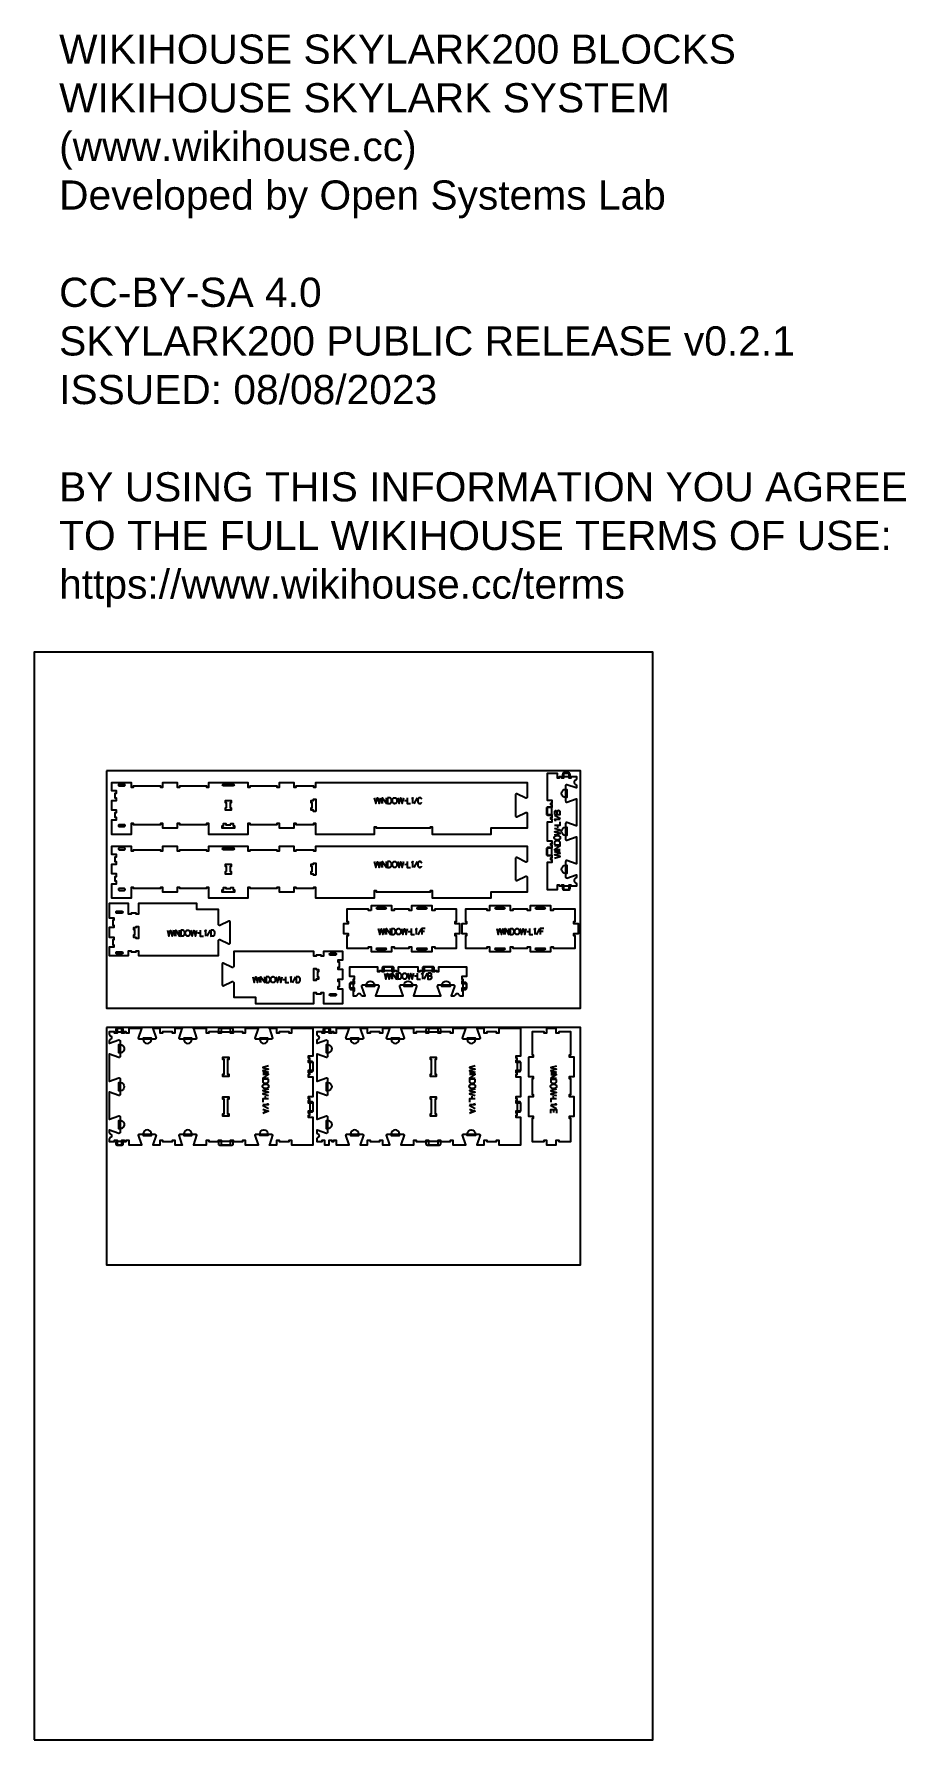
# Model space of a CAD drawing. Extents: x 0 to 4485, y 0 to 8771.
import ezdxf

# ---------------------------------------------------------------- set-up
doc = ezdxf.new("R2010")
doc.units = 0
for name, color, linetype in [('0_SHEET_SPRUCEPLY_2440X122', 1, 'CONTINUOUS'), ('1_ANYTOOL_1MMDEEP_LABELS_S', 2, 'CONTINUOUS'), ('3_ANYTOOL_CUTTHROUGH_INSID', 4, 'CONTINUOUS'), ('4_ANYTOOL_CUTTHROUGH_OUTSI', 5, 'CONTINUOUS'), ('5_ANYTOOL_HALF_MILL_9MM_IN', 3, 'CONTINUOUS'), ('DONOTCUT', 7, 'CONTINUOUS'), ('README', 1, 'CONTINUOUS')]:
    doc.layers.add(name, color=color, linetype=linetype)
doc.styles.add('ARIAL', font='arial.ttf')

msp = doc.modelspace()

# ---------------------------------------------------------------- texts
at = {"layer": 'README', "insert": (128.7, 8768.5, 0), "char_height": 150, "width": 8996.739, "attachment_point": 1, "style": 'ARIAL'}
msp.add_mtext('{\\fArial;WIKIHOUSE SKYLARK200 BLOCKS}\\P{\\fArial;WIKIHOUSE SKYLARK SYSTEM}\\P{\\fArial;(www.wikihouse.cc)}\\P{\\fArial;Developed by Open Systems Lab}\\P\\P{\\fArial;CC-BY-SA 4.0}\\P{\\fArial;SKYLARK200 PUBLIC RELEASE v0.2.1}\\P{\\fArial;ISSUED: 08/08/2023}\\P\\P{\\fArial;BY USING THIS INFORMATION YOU AGREE }\\P{\\fArial;TO THE FULL WIKIHOUSE TERMS OF USE:}\\P{\\fArial;https://www.wikihouse.cc/terms}', dxfattribs=at)

# ---------------------------------------------------------------- linework, layer by layer
at = {"layer": '0_SHEET_SPRUCEPLY_2440X122'}
for points in [[(371.7, 4982.6), (371.7, 3762.6), (2811.7, 3762.6), (2811.7, 4982.6)], [(371.7, 3662.6), (371.7, 2442.6), (2811.7, 2442.6), (2811.7, 3662.6)]]:
    msp.add_lwpolyline(points, close=True, dxfattribs=at)
at = {"layer": '1_ANYTOOL_1MMDEEP_LABELS_S', "color": 2}
for points in [[(1750.4, 4844.3), (1758.1, 4814.3), (1766.5, 4843.4), (1775, 4814.3), (1782.5, 4844.3)], [(1786.9, 4844.3), (1786.9, 4814.3)], [(1792.9, 4814.3), (1792.9, 4844.3), (1813, 4814.3), (1813, 4844.3)], [(1869.8, 4844.3), (1877.5, 4814.3), (1885.9, 4843.4), (1894.4, 4814.3), (1901.9, 4844.3)], [(1914.1, 4828.2), (1905.4, 4828.1)], [(1919.3, 4844.3), (1919.3, 4814.3), (1936.4, 4814.3)], [(1948.1, 4814.3), (1948.1, 4844.3), (1948.1, 4844.2), (1948, 4844), (1948, 4843.9), (1948, 4843.7), (1947.9, 4843.6), (1947.9, 4843.5), (1947.9, 4843.3), (1947.8, 4843.2), (1947.8, 4843.1), (1947.7, 4842.9), (1947.7, 4842.9), (1947.6, 4842.8), (1947.6, 4842.8), (1947.6, 4842.7), (1947.5, 4842.6), (1947.5, 4842.6), (1947.5, 4842.5), (1947.4, 4842.5), (1947.4, 4842.4), (1947.4, 4842.4), (1947.3, 4842.3), (1947.3, 4842.3), (1947.2, 4842.2), (1947.2, 4842.1), (1947.1, 4842.1), (1947.1, 4842), (1947.1, 4842), (1947, 4841.9), (1947, 4841.9), (1946.9, 4841.8), (1946.9, 4841.8), (1946.8, 4841.8), (1946.7, 4841.7), (1946.6, 4841.6), (1946.5, 4841.5), (1946.4, 4841.4), (1946.3, 4841.3), (1946.1, 4841.3), (1946, 4841.2), (1945.9, 4841.1), (1945.7, 4841), (1945.6, 4841), (1945.5, 4840.9), (1945.2, 4840.8), (1944.9, 4840.7), (1944.6, 4840.6), (1944.3, 4840.5), (1944, 4840.4), (1943.8, 4840.3), (1943.5, 4840.3), (1943.2, 4840.2), (1942.9, 4840.1), (1942.7, 4840.1), (1942.4, 4840), (1942.1, 4840), (1941.9, 4840), (1941.6, 4840), (1941.4, 4840), (1941.1, 4840)], [(1970.8, 4843.8), (1953.6, 4813)], [(1994.4, 4836.8), (1994.2, 4837.2), (1994.1, 4837.6), (1993.9, 4838), (1993.7, 4838.3), (1993.5, 4838.7), (1993.3, 4839.1), (1993.1, 4839.4), (1992.8, 4839.8), (1992.6, 4840.1), (1992.4, 4840.4), (1992.1, 4840.7), (1991.8, 4841), (1991.6, 4841.3), (1991.3, 4841.6), (1991, 4841.9), (1990.7, 4842.2), (1990.5, 4842.3), (1990.3, 4842.4), (1990.2, 4842.5), (1990, 4842.7), (1989.8, 4842.8), (1989.7, 4842.9), (1989.5, 4843), (1989.3, 4843.1), (1989.2, 4843.2), (1989, 4843.3), (1988.8, 4843.4), (1988.6, 4843.5), (1988.4, 4843.5), (1988.3, 4843.6), (1988.1, 4843.7), (1987.9, 4843.8), (1987.7, 4843.8), (1987.5, 4843.9), (1987.3, 4843.9), (1987.1, 4844), (1986.9, 4844), (1986.7, 4844.1), (1986.5, 4844.1), (1986.3, 4844.1), (1986.1, 4844.2), (1985.9, 4844.2), (1985.6, 4844.2), (1985.4, 4844.2), (1985.2, 4844.3), (1985, 4844.3), (1984.8, 4844.3), (1984.6, 4844.3), (1984.2, 4844.3), (1983.9, 4844.3), (1983.5, 4844.2), (1983.2, 4844.2), (1982.9, 4844.2), (1982.6, 4844.1), (1982.3, 4844.1), (1982, 4844), (1981.7, 4843.9), (1981.4, 4843.8), (1981.1, 4843.7), (1980.8, 4843.6), (1980.5, 4843.5), (1980.4, 4843.4), (1980.2, 4843.4), (1980.1, 4843.3), (1980, 4843.3), (1979.8, 4843.2), (1979.7, 4843.1), (1979.6, 4843), (1979.4, 4843), (1979.3, 4842.9), (1979.2, 4842.8), (1979.1, 4842.7), (1978.9, 4842.6), (1978.8, 4842.5), (1978.7, 4842.4), (1978.5, 4842.3), (1978.2, 4842.1), (1978, 4841.9), (1977.8, 4841.6), (1977.6, 4841.4), (1977.4, 4841.2), (1977.2, 4840.9), (1977, 4840.7), (1976.8, 4840.4), (1976.6, 4840.2), (1976.4, 4839.9), (1976.2, 4839.6), (1975.9, 4839), (1975.6, 4838.4), (1975.3, 4837.8), (1975, 4837.2), (1974.7, 4836.6), (1974.5, 4835.9), (1974.3, 4835.3), (1974.1, 4834.7), (1973.9, 4834), (1973.8, 4833.4), (1973.7, 4832.7), (1973.6, 4832), (1973.5, 4831.4), (1973.5, 4830.7), (1973.4, 4830), (1973.4, 4829.3), (1973.4, 4828.6), (1973.5, 4827.9), (1973.5, 4827.2), (1973.6, 4826.5), (1973.7, 4825.9), (1973.8, 4825.2), (1974, 4824.5), (1974, 4824.2), (1974.1, 4823.9), (1974.2, 4823.6), (1974.3, 4823.3), (1974.4, 4822.9), (1974.5, 4822.6), (1974.6, 4822.3), (1974.8, 4822), (1975, 4821.4), (1975.3, 4820.8), (1975.6, 4820.2), (1975.9, 4819.6), (1976.3, 4819), (1976.4, 4818.7), (1976.6, 4818.4), (1976.8, 4818.1), (1977, 4817.9), (1977.2, 4817.6), (1977.4, 4817.4), (1977.6, 4817.1), (1977.9, 4816.9), (1978.1, 4816.7), (1978.3, 4816.5), (1978.6, 4816.3), (1978.7, 4816.2), (1978.8, 4816.1), (1978.9, 4816), (1979.1, 4815.9), (1979.2, 4815.9), (1979.3, 4815.8), (1979.4, 4815.7), (1979.6, 4815.6), (1979.7, 4815.5), (1979.8, 4815.5), (1980, 4815.4), (1980.1, 4815.3), (1980.4, 4815.2), (1980.7, 4815.1), (1981, 4814.9), (1981.3, 4814.8), (1981.6, 4814.7), (1981.9, 4814.7), (1982.2, 4814.6), (1982.5, 4814.5), (1982.8, 4814.4), (1983.2, 4814.4), (1983.5, 4814.4), (1983.8, 4814.3), (1984.2, 4814.3), (1984.5, 4814.3), (1984.9, 4814.3), (1985.3, 4814.3), (1985.6, 4814.3), (1985.8, 4814.3), (1986, 4814.3), (1986.2, 4814.4), (1986.4, 4814.4), (1986.6, 4814.4), (1986.7, 4814.4), (1986.9, 4814.5), (1987.1, 4814.5), (1987.2, 4814.6), (1987.4, 4814.6), (1987.6, 4814.6), (1987.7, 4814.7), (1987.9, 4814.7), (1988.1, 4814.8), (1988.2, 4814.9), (1988.4, 4814.9), (1988.5, 4815), (1988.7, 4815.1), (1988.8, 4815.1), (1989, 4815.2), (1989.1, 4815.3), (1989.3, 4815.4), (1989.4, 4815.4), (1989.6, 4815.5), (1989.7, 4815.6), (1989.8, 4815.7), (1990, 4815.8), (1990.1, 4815.9), (1990.4, 4816.1), (1990.6, 4816.3), (1990.9, 4816.6), (1991.2, 4816.8), (1991.4, 4817), (1991.6, 4817.3), (1991.9, 4817.5), (1992.1, 4817.8), (1992.3, 4818), (1992.5, 4818.3), (1992.7, 4818.6), (1993, 4818.9), (1993.2, 4819.2), (1993.3, 4819.5), (1993.5, 4819.8), (1993.7, 4820.1)], [(2676.6, 4757.8), (2706.6, 4757.8), (2706.6, 4767.5), (2706.7, 4770.1), (2706.7, 4770.3), (2706.7, 4770.5), (2706.7, 4770.7), (2706.7, 4770.9), (2706.7, 4771.2), (2706.7, 4771.4), (2706.6, 4771.6), (2706.6, 4771.8), (2706.6, 4772), (2706.5, 4772.2), (2706.5, 4772.4), (2706.4, 4772.6), (2706.4, 4772.8), (2706.3, 4773), (2706.2, 4773.2), (2706.1, 4773.3), (2706.1, 4773.5), (2706, 4773.7), (2705.9, 4773.9), (2705.8, 4774), (2705.7, 4774.2), (2705.6, 4774.4), (2705.4, 4774.5), (2705.3, 4774.7), (2705.2, 4774.8), (2705.1, 4775), (2704.9, 4775.1), (2704.8, 4775.3), (2704.6, 4775.4), (2704.5, 4775.5), (2704.3, 4775.7), (2704.1, 4775.8), (2704, 4775.9), (2703.8, 4776.1), (2703.6, 4776.2), (2703.4, 4776.3), (2703.3, 4776.4), (2703.1, 4776.5), (2702.9, 4776.6), (2702.7, 4776.7), (2702.6, 4776.8), (2702.4, 4776.9), (2702.2, 4777), (2702, 4777.1), (2701.8, 4777.2), (2701.6, 4777.2), (2701.5, 4777.3), (2701.3, 4777.4), (2701.1, 4777.4), (2700.9, 4777.5), (2700.7, 4777.6), (2700.5, 4777.6), (2700.3, 4777.6), (2700.1, 4777.7), (2699.9, 4777.7), (2699.7, 4777.8), (2699.5, 4777.8), (2699.3, 4777.8), (2699.1, 4777.8), (2698.9, 4777.9), (2698.7, 4777.9), (2698.5, 4777.9), (2698.3, 4777.9), (2698.1, 4777.9), (2697.9, 4777.9), (2697.6, 4777.9), (2697.4, 4777.9), (2697.1, 4777.8), (2696.9, 4777.8), (2696.7, 4777.8), (2696.4, 4777.8), (2696.2, 4777.7), (2696, 4777.7), (2695.8, 4777.6), (2695.6, 4777.5), (2695.4, 4777.5), (2695.2, 4777.4), (2695, 4777.3), (2694.8, 4777.3), (2694.6, 4777.2), (2694.5, 4777.1), (2694.4, 4777.1), (2694.3, 4777), (2694.3, 4777), (2694.2, 4776.9), (2694.1, 4776.9), (2694, 4776.8), (2693.9, 4776.8), (2693.8, 4776.7), (2693.8, 4776.6), (2693.7, 4776.6), (2693.6, 4776.5), (2693.5, 4776.5), (2693.4, 4776.4), (2693.4, 4776.3), (2693.3, 4776.3), (2693.2, 4776.2), (2693.1, 4776.1), (2693.1, 4776), (2693, 4776), (2692.9, 4775.9), (2692.9, 4775.8), (2692.7, 4775.7), (2692.6, 4775.5), (2692.5, 4775.3), (2692.4, 4775.2), (2692.3, 4775), (2692, 4774.6), (2691.8, 4774.2), (2691.6, 4773.9), (2691.5, 4773.5), (2691.3, 4773.1), (2691.1, 4772.7), (2691, 4772.3), (2690.9, 4771.9), (2690.7, 4771.5), (2690.6, 4771), (2690.5, 4770.6), (2690.4, 4770.2), (2690.3, 4769.7), (2690.3, 4769.3), (2690.2, 4768.8), (2690.2, 4768.4)], [(2690.3, 4757.8), (2690.2, 4768.4), (2690.1, 4768.8), (2690.1, 4769.2), (2690.1, 4769.6), (2690, 4769.9), (2689.9, 4770.3), (2689.9, 4770.7), (2689.8, 4771.1), (2689.7, 4771.4), (2689.6, 4771.8), (2689.5, 4772.1), (2689.3, 4772.5), (2689.2, 4772.8), (2689.1, 4773.1), (2688.9, 4773.5), (2688.8, 4773.8), (2688.6, 4774.1), (2688.6, 4774.2), (2688.5, 4774.3), (2688.5, 4774.3), (2688.4, 4774.4), (2688.4, 4774.5), (2688.3, 4774.5), (2688.3, 4774.6), (2688.2, 4774.7), (2688.2, 4774.8), (2688.1, 4774.8), (2688.1, 4774.9), (2688, 4775), (2688, 4775), (2687.9, 4775.1), (2687.8, 4775.1), (2687.8, 4775.2), (2687.7, 4775.3), (2687.6, 4775.3), (2687.6, 4775.4), (2687.5, 4775.4), (2687.4, 4775.5), (2687.4, 4775.5), (2687.3, 4775.6), (2687.2, 4775.6), (2687.1, 4775.7), (2687.1, 4775.7), (2687, 4775.8), (2686.9, 4775.8), (2686.8, 4775.9), (2686.7, 4775.9), (2686.7, 4775.9), (2686.6, 4776), (2686.5, 4776), (2686.4, 4776.1), (2686.2, 4776.1), (2686, 4776.2), (2685.8, 4776.3), (2685.6, 4776.3), (2685.4, 4776.4), (2685.2, 4776.4), (2685, 4776.5), (2684.8, 4776.5), (2684.6, 4776.5), (2684.3, 4776.5), (2684.1, 4776.6), (2683.9, 4776.6), (2683.6, 4776.6), (2683.4, 4776.6), (2683.1, 4776.6), (2682.7, 4776.6), (2682.5, 4776.6), (2682.3, 4776.6), (2682.1, 4776.6), (2682, 4776.5), (2681.8, 4776.5), (2681.6, 4776.5), (2681.4, 4776.5), (2681.2, 4776.4), (2681.1, 4776.4), (2680.9, 4776.4), (2680.7, 4776.3), (2680.6, 4776.3), (2680.4, 4776.2), (2680.3, 4776.2), (2680.1, 4776.1), (2680, 4776.1), (2679.8, 4776), (2679.7, 4776), (2679.6, 4775.9), (2679.4, 4775.8), (2679.3, 4775.7), (2679.2, 4775.7), (2679, 4775.6), (2678.9, 4775.5), (2678.8, 4775.4), (2678.7, 4775.3), (2678.6, 4775.2), (2678.5, 4775.1), (2678.4, 4775), (2678.3, 4774.9), (2678.2, 4774.8), (2678.1, 4774.7), (2678, 4774.6), (2677.9, 4774.5), (2677.8, 4774.4), (2677.7, 4774.3), (2677.6, 4774.1), (2677.5, 4774), (2677.5, 4773.9), (2677.4, 4773.7), (2677.3, 4773.6), (2677.3, 4773.4), (2677.2, 4773.3), (2677.1, 4773.2), (2677.1, 4773), (2677, 4772.8), (2677, 4772.7), (2676.9, 4772.5), (2676.9, 4772.4), (2676.9, 4772.2), (2676.8, 4772), (2676.8, 4771.8), (2676.8, 4771.7), (2676.7, 4771.5), (2676.7, 4771.3), (2676.7, 4771.1), (2676.7, 4770.9), (2676.7, 4770.7), (2676.6, 4770.3), (2676.6, 4769.9), (2676.6, 4757.8)], [(2677.1, 4754.4), (2707.9, 4737.2)], [(2706.6, 4731.7), (2676.6, 4731.7), (2676.7, 4731.7), (2676.9, 4731.6), (2677, 4731.6), (2677.2, 4731.6), (2677.3, 4731.6), (2677.5, 4731.5), (2677.6, 4731.5), (2677.7, 4731.4), (2677.9, 4731.4), (2678, 4731.3), (2678, 4731.3), (2678.1, 4731.2), (2678.2, 4731.2), (2678.2, 4731.2), (2678.3, 4731.2), (2678.3, 4731.1), (2678.4, 4731.1), (2678.4, 4731), (2678.5, 4731), (2678.6, 4731), (2678.6, 4730.9), (2678.7, 4730.9), (2678.7, 4730.8), (2678.8, 4730.8), (2678.8, 4730.8), (2678.9, 4730.7), (2678.9, 4730.7), (2679, 4730.6), (2679, 4730.6), (2679.1, 4730.5), (2679.1, 4730.5), (2679.2, 4730.4), (2679.3, 4730.3), (2679.3, 4730.2), (2679.4, 4730.1), (2679.5, 4730), (2679.6, 4729.9), (2679.7, 4729.8), (2679.7, 4729.6), (2679.8, 4729.5), (2679.9, 4729.4), (2679.9, 4729.2), (2680, 4729.1), (2680.1, 4728.8), (2680.2, 4728.5), (2680.3, 4728.2), (2680.4, 4727.9), (2680.5, 4727.7), (2680.6, 4727.4), (2680.7, 4727.1), (2680.7, 4726.8), (2680.8, 4726.6), (2680.8, 4726.3), (2680.9, 4726), (2680.9, 4725.8), (2680.9, 4725.5), (2681, 4725.2), (2681, 4725), (2681, 4724.7)], [(2676.6, 4702.9), (2706.6, 4702.9), (2706.6, 4720)], [(2676.6, 4653.4), (2706.6, 4661.1), (2677.5, 4669.6), (2706.6, 4678), (2676.6, 4685.5)], [(2692.8, 4697.8), (2692.8, 4689)], [(2706.6, 4576.5), (2676.6, 4576.5), (2706.6, 4596.6), (2676.6, 4596.6)], [(2676.6, 4570.5), (2706.6, 4570.5)], [(2676.6, 4534), (2706.6, 4541.7), (2677.5, 4550.2), (2706.6, 4558.6), (2676.6, 4566.1)], [(1750.4, 4516.3), (1758.1, 4486.3), (1766.5, 4515.4), (1775, 4486.3), (1782.5, 4516.3)], [(1786.9, 4516.3), (1786.9, 4486.3)], [(1792.9, 4486.3), (1792.9, 4516.3), (1813, 4486.3), (1813, 4516.3)], [(1869.8, 4516.3), (1877.5, 4486.3), (1885.9, 4515.4), (1894.4, 4486.3), (1901.9, 4516.3)], [(1914.1, 4500.2), (1905.4, 4500.1)], [(1919.3, 4516.3), (1919.3, 4486.3), (1936.4, 4486.3)], [(1948.1, 4486.3), (1948.1, 4516.3), (1948.1, 4516.2), (1948, 4516), (1948, 4515.9), (1948, 4515.7), (1947.9, 4515.6), (1947.9, 4515.5), (1947.9, 4515.3), (1947.8, 4515.2), (1947.8, 4515.1), (1947.7, 4514.9), (1947.7, 4514.9), (1947.6, 4514.8), (1947.6, 4514.8), (1947.6, 4514.7), (1947.5, 4514.6), (1947.5, 4514.6), (1947.5, 4514.5), (1947.4, 4514.5), (1947.4, 4514.4), (1947.4, 4514.4), (1947.3, 4514.3), (1947.3, 4514.3), (1947.2, 4514.2), (1947.2, 4514.1), (1947.1, 4514.1), (1947.1, 4514), (1947.1, 4514), (1947, 4513.9), (1947, 4513.9), (1946.9, 4513.8), (1946.9, 4513.8), (1946.8, 4513.8), (1946.7, 4513.7), (1946.6, 4513.6), (1946.5, 4513.5), (1946.4, 4513.4), (1946.3, 4513.3), (1946.1, 4513.3), (1946, 4513.2), (1945.9, 4513.1), (1945.7, 4513), (1945.6, 4513), (1945.5, 4512.9), (1945.2, 4512.8), (1944.9, 4512.7), (1944.6, 4512.6), (1944.3, 4512.5), (1944, 4512.4), (1943.8, 4512.3), (1943.5, 4512.3), (1943.2, 4512.2), (1942.9, 4512.1), (1942.7, 4512.1), (1942.4, 4512), (1942.1, 4512), (1941.9, 4512), (1941.6, 4512), (1941.4, 4512), (1941.1, 4512)], [(1970.8, 4515.8), (1953.6, 4485)], [(1994.4, 4508.8), (1994.2, 4509.2), (1994.1, 4509.6), (1993.9, 4510), (1993.7, 4510.3), (1993.5, 4510.7), (1993.3, 4511.1), (1993.1, 4511.4), (1992.8, 4511.8), (1992.6, 4512.1), (1992.4, 4512.4), (1992.1, 4512.7), (1991.8, 4513), (1991.6, 4513.3), (1991.3, 4513.6), (1991, 4513.9), (1990.7, 4514.2), (1990.5, 4514.3), (1990.3, 4514.4), (1990.2, 4514.5), (1990, 4514.7), (1989.8, 4514.8), (1989.7, 4514.9), (1989.5, 4515), (1989.3, 4515.1), (1989.2, 4515.2), (1989, 4515.3), (1988.8, 4515.4), (1988.6, 4515.5), (1988.4, 4515.5), (1988.3, 4515.6), (1988.1, 4515.7), (1987.9, 4515.8), (1987.7, 4515.8), (1987.5, 4515.9), (1987.3, 4515.9), (1987.1, 4516), (1986.9, 4516), (1986.7, 4516.1), (1986.5, 4516.1), (1986.3, 4516.1), (1986.1, 4516.2), (1985.9, 4516.2), (1985.6, 4516.2), (1985.4, 4516.2), (1985.2, 4516.3), (1985, 4516.3), (1984.8, 4516.3), (1984.6, 4516.3), (1984.2, 4516.3), (1983.9, 4516.3), (1983.5, 4516.2), (1983.2, 4516.2), (1982.9, 4516.2), (1982.6, 4516.1), (1982.3, 4516.1), (1982, 4516), (1981.7, 4515.9), (1981.4, 4515.8), (1981.1, 4515.7), (1980.8, 4515.6), (1980.5, 4515.5), (1980.4, 4515.4), (1980.2, 4515.4), (1980.1, 4515.3), (1980, 4515.3), (1979.8, 4515.2), (1979.7, 4515.1), (1979.6, 4515), (1979.4, 4515), (1979.3, 4514.9), (1979.2, 4514.8), (1979.1, 4514.7), (1978.9, 4514.6), (1978.8, 4514.5), (1978.7, 4514.4), (1978.5, 4514.3), (1978.2, 4514.1), (1978, 4513.9), (1977.8, 4513.6), (1977.6, 4513.4), (1977.4, 4513.2), (1977.2, 4512.9), (1977, 4512.7), (1976.8, 4512.4), (1976.6, 4512.2), (1976.4, 4511.9), (1976.2, 4511.6), (1975.9, 4511), (1975.6, 4510.4), (1975.3, 4509.8), (1975, 4509.2), (1974.7, 4508.6), (1974.5, 4507.9), (1974.3, 4507.3), (1974.1, 4506.7), (1973.9, 4506), (1973.8, 4505.4), (1973.7, 4504.7), (1973.6, 4504), (1973.5, 4503.4), (1973.5, 4502.7), (1973.4, 4502), (1973.4, 4501.3), (1973.4, 4500.6), (1973.5, 4499.9), (1973.5, 4499.2), (1973.6, 4498.5), (1973.7, 4497.9), (1973.8, 4497.2), (1974, 4496.5), (1974, 4496.2), (1974.1, 4495.9), (1974.2, 4495.6), (1974.3, 4495.3), (1974.4, 4494.9), (1974.5, 4494.6), (1974.6, 4494.3), (1974.8, 4494), (1975, 4493.4), (1975.3, 4492.8), (1975.6, 4492.2), (1975.9, 4491.6), (1976.3, 4491), (1976.4, 4490.7), (1976.6, 4490.4), (1976.8, 4490.1), (1977, 4489.9), (1977.2, 4489.6), (1977.4, 4489.4), (1977.6, 4489.1), (1977.9, 4488.9), (1978.1, 4488.7), (1978.3, 4488.5), (1978.6, 4488.3), (1978.7, 4488.2), (1978.8, 4488.1), (1978.9, 4488), (1979.1, 4487.9), (1979.2, 4487.9), (1979.3, 4487.8), (1979.4, 4487.7), (1979.6, 4487.6), (1979.7, 4487.5), (1979.8, 4487.5), (1980, 4487.4), (1980.1, 4487.3), (1980.4, 4487.2), (1980.7, 4487.1), (1981, 4486.9), (1981.3, 4486.8), (1981.6, 4486.7), (1981.9, 4486.7), (1982.2, 4486.6), (1982.5, 4486.5), (1982.8, 4486.4), (1983.2, 4486.4), (1983.5, 4486.4), (1983.8, 4486.3), (1984.2, 4486.3), (1984.5, 4486.3), (1984.9, 4486.3), (1985.3, 4486.3), (1985.6, 4486.3), (1985.8, 4486.3), (1986, 4486.3), (1986.2, 4486.4), (1986.4, 4486.4), (1986.6, 4486.4), (1986.7, 4486.4), (1986.9, 4486.5), (1987.1, 4486.5), (1987.2, 4486.6), (1987.4, 4486.6), (1987.6, 4486.6), (1987.7, 4486.7), (1987.9, 4486.7), (1988.1, 4486.8), (1988.2, 4486.9), (1988.4, 4486.9), (1988.5, 4487), (1988.7, 4487.1), (1988.8, 4487.1), (1989, 4487.2), (1989.1, 4487.3), (1989.3, 4487.4), (1989.4, 4487.4), (1989.6, 4487.5), (1989.7, 4487.6), (1989.8, 4487.7), (1990, 4487.8), (1990.1, 4487.9), (1990.4, 4488.1), (1990.6, 4488.3), (1990.9, 4488.6), (1991.2, 4488.8), (1991.4, 4489), (1991.6, 4489.3), (1991.9, 4489.5), (1992.1, 4489.8), (1992.3, 4490), (1992.5, 4490.3), (1992.7, 4490.6), (1993, 4490.9), (1993.2, 4491.2), (1993.3, 4491.5), (1993.5, 4491.8), (1993.7, 4492.1)], [(685.9, 4163.4), (693.6, 4133.4), (702.1, 4162.5), (710.6, 4133.4), (718.1, 4163.4)], [(722.4, 4163.4), (722.4, 4133.4)], [(728.4, 4133.4), (728.4, 4163.4), (748.5, 4133.4), (748.5, 4163.4)], [(805.3, 4163.4), (813, 4133.4), (821.5, 4162.5), (830, 4133.4), (837.5, 4163.4)], [(849.7, 4147.3), (840.9, 4147.2)], [(854.8, 4163.4), (854.8, 4133.4), (871.9, 4133.4)], [(883.6, 4133.4), (883.6, 4163.4), (883.6, 4163.3), (883.6, 4163.1), (883.5, 4163), (883.5, 4162.9), (883.5, 4162.7), (883.4, 4162.6), (883.4, 4162.4), (883.3, 4162.3), (883.3, 4162.2), (883.2, 4162.1), (883.2, 4162), (883.2, 4161.9), (883.1, 4161.9), (883.1, 4161.8), (883.1, 4161.8), (883, 4161.7), (883, 4161.6), (883, 4161.6), (882.9, 4161.5), (882.9, 4161.5), (882.8, 4161.4), (882.8, 4161.4), (882.8, 4161.3), (882.7, 4161.3), (882.7, 4161.2), (882.6, 4161.2), (882.6, 4161.1), (882.5, 4161.1), (882.5, 4161), (882.4, 4161), (882.4, 4160.9), (882.3, 4160.9), (882.2, 4160.8), (882.1, 4160.7), (882, 4160.6), (881.9, 4160.5), (881.8, 4160.4), (881.7, 4160.4), (881.5, 4160.3), (881.4, 4160.2), (881.3, 4160.2), (881.1, 4160.1), (881, 4160), (880.7, 4159.9), (880.4, 4159.8), (880.1, 4159.7), (879.9, 4159.6), (879.6, 4159.5), (879.3, 4159.4), (879, 4159.4), (878.7, 4159.3), (878.5, 4159.3), (878.2, 4159.2), (877.9, 4159.2), (877.7, 4159.1), (877.4, 4159.1), (877.1, 4159.1), (876.9, 4159.1), (876.6, 4159.1)], [(906.3, 4162.9), (889.1, 4132.2)], [(1770.3, 4171.2), (1778, 4141.2), (1786.4, 4170.3), (1794.9, 4141.2), (1802.4, 4171.2)], [(1806.8, 4171.2), (1806.8, 4141.2)], [(1812.8, 4141.2), (1812.8, 4171.2), (1832.8, 4141.2), (1832.8, 4171.2)], [(1889.7, 4171.2), (1897.4, 4141.2), (1905.8, 4170.3), (1914.3, 4141.2), (1921.8, 4171.2)], [(1934, 4155.1), (1925.2, 4155)], [(1939.2, 4171.2), (1939.2, 4141.2), (1956.3, 4141.2)], [(1968, 4141.2), (1968, 4171.2), (1967.9, 4171.1), (1967.9, 4170.9), (1967.9, 4170.8), (1967.9, 4170.6), (1967.8, 4170.5), (1967.8, 4170.3), (1967.7, 4170.2), (1967.7, 4170.1), (1967.6, 4170), (1967.6, 4169.8), (1967.6, 4169.8), (1967.5, 4169.7), (1967.5, 4169.6), (1967.5, 4169.6), (1967.4, 4169.5), (1967.4, 4169.5), (1967.4, 4169.4), (1967.3, 4169.4), (1967.3, 4169.3), (1967.2, 4169.2), (1967.2, 4169.2), (1967.2, 4169.1), (1967.1, 4169.1), (1967.1, 4169), (1967, 4169), (1967, 4168.9), (1966.9, 4168.9), (1966.9, 4168.8), (1966.9, 4168.8), (1966.8, 4168.7), (1966.8, 4168.7), (1966.7, 4168.6), (1966.6, 4168.5), (1966.5, 4168.5), (1966.4, 4168.4), (1966.3, 4168.3), (1966.2, 4168.2), (1966, 4168.1), (1965.9, 4168.1), (1965.8, 4168), (1965.6, 4167.9), (1965.5, 4167.9), (1965.4, 4167.8), (1965.1, 4167.7), (1964.8, 4167.6), (1964.5, 4167.5), (1964.2, 4167.4), (1963.9, 4167.3), (1963.7, 4167.2), (1963.4, 4167.1), (1963.1, 4167.1), (1962.8, 4167), (1962.6, 4167), (1962.3, 4166.9), (1962, 4166.9), (1961.8, 4166.9), (1961.5, 4166.9), (1961.2, 4166.8), (1961, 4166.8)], [(1990.7, 4170.7), (1973.5, 4139.9)], [(2011.9, 4171.2), (1994.3, 4171.2), (1994.3, 4141.2)], [(2008.8, 4157.2), (1994.3, 4157.2)], [(2380.3, 4171.2), (2388, 4141.2), (2396.4, 4170.3), (2404.9, 4141.2), (2412.4, 4171.2)], [(2416.8, 4171.2), (2416.8, 4141.2)], [(2422.8, 4141.2), (2422.8, 4171.2), (2442.8, 4141.2), (2442.8, 4171.2)], [(2499.7, 4171.2), (2507.4, 4141.2), (2515.8, 4170.3), (2524.3, 4141.2), (2531.8, 4171.2)], [(2544, 4155.1), (2535.2, 4155)], [(2549.2, 4171.2), (2549.2, 4141.2), (2566.3, 4141.2)], [(2578, 4141.2), (2578, 4171.2), (2577.9, 4171.1), (2577.9, 4170.9), (2577.9, 4170.8), (2577.9, 4170.6), (2577.8, 4170.5), (2577.8, 4170.3), (2577.7, 4170.2), (2577.7, 4170.1), (2577.6, 4170), (2577.6, 4169.8), (2577.6, 4169.8), (2577.5, 4169.7), (2577.5, 4169.6), (2577.5, 4169.6), (2577.4, 4169.5), (2577.4, 4169.5), (2577.4, 4169.4), (2577.3, 4169.4), (2577.3, 4169.3), (2577.2, 4169.2), (2577.2, 4169.2), (2577.2, 4169.1), (2577.1, 4169.1), (2577.1, 4169), (2577, 4169), (2577, 4168.9), (2576.9, 4168.9), (2576.9, 4168.8), (2576.9, 4168.8), (2576.8, 4168.7), (2576.8, 4168.7), (2576.7, 4168.6), (2576.6, 4168.5), (2576.5, 4168.5), (2576.4, 4168.4), (2576.3, 4168.3), (2576.2, 4168.2), (2576, 4168.1), (2575.9, 4168.1), (2575.8, 4168), (2575.6, 4167.9), (2575.5, 4167.9), (2575.4, 4167.8), (2575.1, 4167.7), (2574.8, 4167.6), (2574.5, 4167.5), (2574.2, 4167.4), (2573.9, 4167.3), (2573.7, 4167.2), (2573.4, 4167.1), (2573.1, 4167.1), (2572.8, 4167), (2572.6, 4167), (2572.3, 4166.9), (2572, 4166.9), (2571.8, 4166.9), (2571.5, 4166.9), (2571.2, 4166.8), (2571, 4166.8)], [(2600.7, 4170.7), (2583.5, 4139.9)], [(2621.9, 4171.2), (2604.3, 4171.2), (2604.3, 4141.2)], [(2618.8, 4157.2), (2604.3, 4157.2)], [(1124.8, 3924.1), (1132.5, 3894.1), (1141, 3923.2), (1149.5, 3894.1), (1157, 3924.1)], [(1161.3, 3924.1), (1161.3, 3894.1)], [(1167.3, 3894.1), (1167.3, 3924.1), (1187.4, 3894.1), (1187.4, 3924.1)], [(1244.2, 3924.1), (1251.9, 3894.1), (1260.4, 3923.2), (1268.9, 3894.1), (1276.4, 3924.1)], [(1288.6, 3908), (1279.8, 3907.9)], [(1293.7, 3924.1), (1293.7, 3894.1), (1310.8, 3894.1)], [(1322.5, 3894.1), (1322.5, 3924.1), (1322.5, 3924), (1322.5, 3923.8), (1322.5, 3923.7), (1322.4, 3923.5), (1322.4, 3923.4), (1322.3, 3923.3), (1322.3, 3923.1), (1322.3, 3923), (1322.2, 3922.9), (1322.1, 3922.7), (1322.1, 3922.7), (1322.1, 3922.6), (1322.1, 3922.6), (1322, 3922.5), (1322, 3922.4), (1322, 3922.4), (1321.9, 3922.3), (1321.9, 3922.3), (1321.8, 3922.2), (1321.8, 3922.2), (1321.8, 3922.1), (1321.7, 3922.1), (1321.7, 3922), (1321.6, 3921.9), (1321.6, 3921.9), (1321.6, 3921.8), (1321.5, 3921.8), (1321.5, 3921.7), (1321.4, 3921.7), (1321.4, 3921.7), (1321.3, 3921.6), (1321.3, 3921.6), (1321.2, 3921.5), (1321.1, 3921.4), (1320.9, 3921.3), (1320.8, 3921.2), (1320.7, 3921.1), (1320.6, 3921.1), (1320.5, 3921), (1320.3, 3920.9), (1320.2, 3920.8), (1320.1, 3920.8), (1319.9, 3920.7), (1319.6, 3920.6), (1319.3, 3920.5), (1319.1, 3920.4), (1318.8, 3920.3), (1318.5, 3920.2), (1318.2, 3920.1), (1317.9, 3920.1), (1317.7, 3920), (1317.4, 3919.9), (1317.1, 3919.9), (1316.9, 3919.9), (1316.6, 3919.8), (1316.3, 3919.8), (1316.1, 3919.8), (1315.8, 3919.8), (1315.5, 3919.8)], [(1345.2, 3923.6), (1328.1, 3892.8)], [(1801.9, 3942.3), (1809.6, 3912.3), (1818, 3941.4), (1826.5, 3912.3), (1834, 3942.3)], [(1838.4, 3942.3), (1838.4, 3912.3)], [(1844.4, 3912.3), (1844.4, 3942.3), (1864.4, 3912.3), (1864.4, 3942.3)], [(1921.3, 3942.3), (1929, 3912.3), (1937.4, 3941.4), (1945.9, 3912.3), (1953.4, 3942.3)], [(1965.6, 3926.2), (1956.8, 3926.1)], [(1970.8, 3942.3), (1970.8, 3912.3), (1987.9, 3912.3)], [(1999.6, 3912.3), (1999.6, 3942.3), (1999.5, 3942.2), (1999.5, 3942), (1999.5, 3941.9), (1999.5, 3941.8), (1999.4, 3941.6), (1999.4, 3941.5), (1999.3, 3941.3), (1999.3, 3941.2), (1999.2, 3941.1), (1999.2, 3941), (1999.1, 3940.9), (1999.1, 3940.8), (1999.1, 3940.8), (1999.1, 3940.7), (1999, 3940.7), (1999, 3940.6), (1998.9, 3940.5), (1998.9, 3940.5), (1998.9, 3940.4), (1998.8, 3940.4), (1998.8, 3940.3), (1998.8, 3940.3), (1998.7, 3940.2), (1998.7, 3940.2), (1998.6, 3940.1), (1998.6, 3940.1), (1998.5, 3940), (1998.5, 3940), (1998.4, 3939.9), (1998.4, 3939.9), (1998.3, 3939.8), (1998.3, 3939.8), (1998.2, 3939.7), (1998.1, 3939.6), (1998, 3939.5), (1997.9, 3939.4), (1997.7, 3939.3), (1997.6, 3939.3), (1997.5, 3939.2), (1997.4, 3939.1), (1997.2, 3939.1), (1997.1, 3939), (1996.9, 3938.9), (1996.7, 3938.8), (1996.4, 3938.7), (1996.1, 3938.6), (1995.8, 3938.5), (1995.5, 3938.4), (1995.2, 3938.3), (1995, 3938.3), (1994.7, 3938.2), (1994.4, 3938.2), (1994.2, 3938.1), (1993.9, 3938.1), (1993.6, 3938), (1993.4, 3938), (1993.1, 3938), (1992.8, 3938), (1992.6, 3938)], [(2022.3, 3941.8), (2005.1, 3911.1)], [(2025.7, 3942.3), (2025.7, 3912.3), (2035.4, 3912.3), (2037.9, 3912.2), (2038.1, 3912.2), (2038.4, 3912.2), (2038.6, 3912.2), (2038.8, 3912.2), (2039, 3912.2), (2039.2, 3912.3), (2039.5, 3912.3), (2039.7, 3912.3), (2039.9, 3912.4), (2040.1, 3912.4), (2040.3, 3912.5), (2040.5, 3912.5), (2040.6, 3912.6), (2040.8, 3912.6), (2041, 3912.7), (2041.2, 3912.8), (2041.4, 3912.9), (2041.6, 3913), (2041.7, 3913.1), (2041.9, 3913.2), (2042.1, 3913.3), (2042.2, 3913.4), (2042.4, 3913.5), (2042.5, 3913.6), (2042.7, 3913.8), (2042.8, 3913.9), (2043, 3914), (2043.1, 3914.2), (2043.3, 3914.3), (2043.4, 3914.5), (2043.6, 3914.6), (2043.7, 3914.8), (2043.8, 3915), (2043.9, 3915.1), (2044.1, 3915.3), (2044.2, 3915.5), (2044.3, 3915.7), (2044.4, 3915.8), (2044.5, 3916), (2044.6, 3916.2), (2044.7, 3916.4), (2044.8, 3916.6), (2044.9, 3916.7), (2044.9, 3916.9), (2045, 3917.1), (2045.1, 3917.3), (2045.2, 3917.5), (2045.2, 3917.7), (2045.3, 3917.9), (2045.4, 3918.1), (2045.4, 3918.2), (2045.5, 3918.4), (2045.5, 3918.6), (2045.6, 3918.8), (2045.6, 3919), (2045.6, 3919.2), (2045.7, 3919.4), (2045.7, 3919.6), (2045.7, 3919.8), (2045.7, 3920), (2045.7, 3920.2), (2045.8, 3920.4), (2045.8, 3920.6), (2045.8, 3920.8), (2045.8, 3921.1), (2045.7, 3921.3), (2045.7, 3921.6), (2045.7, 3921.8), (2045.7, 3922), (2045.7, 3922.3), (2045.6, 3922.5), (2045.6, 3922.7), (2045.5, 3922.9), (2045.5, 3923.1), (2045.4, 3923.4), (2045.4, 3923.6), (2045.3, 3923.8), (2045.2, 3924), (2045.1, 3924.1), (2045, 3924.3), (2045, 3924.4), (2044.9, 3924.5), (2044.9, 3924.6), (2044.8, 3924.7), (2044.8, 3924.8), (2044.7, 3924.9), (2044.7, 3924.9), (2044.6, 3925), (2044.6, 3925.1), (2044.5, 3925.2), (2044.4, 3925.3), (2044.4, 3925.3), (2044.3, 3925.4), (2044.3, 3925.5), (2044.2, 3925.6), (2044.1, 3925.6), (2044.1, 3925.7), (2044, 3925.8), (2043.9, 3925.9), (2043.8, 3925.9), (2043.8, 3926), (2043.7, 3926.1), (2043.5, 3926.2), (2043.4, 3926.3), (2043.2, 3926.4), (2043, 3926.6), (2042.8, 3926.7), (2042.5, 3926.9), (2042.1, 3927.1), (2041.7, 3927.3), (2041.3, 3927.5), (2040.9, 3927.6), (2040.6, 3927.8), (2040.1, 3928), (2039.7, 3928.1), (2039.3, 3928.2), (2038.9, 3928.3), (2038.5, 3928.4), (2038, 3928.5), (2037.6, 3928.6), (2037.2, 3928.7), (2036.7, 3928.7), (2036.2, 3928.8)], [(2025.7, 3928.6), (2036.2, 3928.8), (2036.6, 3928.8), (2037, 3928.8), (2037.4, 3928.9), (2037.8, 3928.9), (2038.2, 3929), (2038.6, 3929.1), (2038.9, 3929.2), (2039.3, 3929.3), (2039.6, 3929.4), (2040, 3929.5), (2040.3, 3929.6), (2040.7, 3929.7), (2041, 3929.9), (2041.3, 3930), (2041.7, 3930.2), (2042, 3930.3), (2042, 3930.4), (2042.1, 3930.4), (2042.2, 3930.5), (2042.3, 3930.5), (2042.3, 3930.5), (2042.4, 3930.6), (2042.5, 3930.7), (2042.6, 3930.7), (2042.6, 3930.8), (2042.7, 3930.8), (2042.8, 3930.9), (2042.8, 3930.9), (2042.9, 3931), (2042.9, 3931), (2043, 3931.1), (2043.1, 3931.2), (2043.1, 3931.2), (2043.2, 3931.3), (2043.2, 3931.4), (2043.3, 3931.4), (2043.3, 3931.5), (2043.4, 3931.6), (2043.4, 3931.7), (2043.5, 3931.7), (2043.5, 3931.8), (2043.6, 3931.9), (2043.6, 3932), (2043.7, 3932), (2043.7, 3932.1), (2043.8, 3932.2), (2043.8, 3932.3), (2043.8, 3932.4), (2043.9, 3932.5), (2043.9, 3932.5), (2044, 3932.7), (2044.1, 3932.9), (2044.1, 3933.1), (2044.2, 3933.3), (2044.2, 3933.5), (2044.3, 3933.7), (2044.3, 3933.9), (2044.4, 3934.1), (2044.4, 3934.4), (2044.4, 3934.6), (2044.4, 3934.8), (2044.5, 3935.1), (2044.5, 3935.3), (2044.5, 3935.6), (2044.5, 3935.8), (2044.5, 3936.2), (2044.5, 3936.4), (2044.4, 3936.6), (2044.4, 3936.8), (2044.4, 3937), (2044.4, 3937.2), (2044.4, 3937.3), (2044.3, 3937.5), (2044.3, 3937.7), (2044.3, 3937.9), (2044.2, 3938), (2044.2, 3938.2), (2044.2, 3938.4), (2044.1, 3938.5), (2044.1, 3938.7), (2044, 3938.8), (2043.9, 3939), (2043.9, 3939.1), (2043.8, 3939.2), (2043.8, 3939.4), (2043.7, 3939.5), (2043.6, 3939.6), (2043.5, 3939.8), (2043.5, 3939.9), (2043.4, 3940), (2043.3, 3940.1), (2043.2, 3940.3), (2043.1, 3940.4), (2043, 3940.5), (2042.9, 3940.6), (2042.8, 3940.7), (2042.7, 3940.8), (2042.6, 3940.9), (2042.5, 3941), (2042.4, 3941.1), (2042.2, 3941.1), (2042.1, 3941.2), (2042, 3941.3), (2041.9, 3941.4), (2041.7, 3941.5), (2041.6, 3941.5), (2041.5, 3941.6), (2041.3, 3941.7), (2041.2, 3941.7), (2041, 3941.8), (2040.9, 3941.8), (2040.7, 3941.9), (2040.6, 3941.9), (2040.4, 3942), (2040.2, 3942), (2040.1, 3942.1), (2039.9, 3942.1), (2039.7, 3942.1), (2039.5, 3942.2), (2039.4, 3942.2), (2039.2, 3942.2), (2039, 3942.2), (2038.8, 3942.3), (2038.6, 3942.3), (2038.2, 3942.3), (2037.8, 3942.3), (2025.7, 3942.3)], [(1206.2, 3465.3), (1176.2, 3457.6), (1205.3, 3449.1), (1176.2, 3440.6), (1206.2, 3433.1)], [(1206.2, 3428.8), (1176.2, 3428.8)], [(1176.2, 3422.8), (1206.2, 3422.8), (1176.2, 3402.7), (1206.2, 3402.7)], [(2269.6, 3465.3), (2239.6, 3457.6), (2268.7, 3449.1), (2239.6, 3440.6), (2269.6, 3433.1)], [(2269.6, 3428.8), (2239.6, 3428.8)], [(2239.6, 3422.8), (2269.6, 3422.8), (2239.6, 3402.7), (2269.6, 3402.7)], [(2687.8, 3464.6), (2657.8, 3456.9), (2686.9, 3448.5), (2657.8, 3440), (2687.8, 3432.5)], [(2687.8, 3428.1), (2657.8, 3428.1)], [(2657.8, 3422.1), (2687.8, 3422.1), (2657.8, 3402.1), (2687.8, 3402.1)], [(1206.2, 3345.9), (1176.2, 3338.2), (1205.3, 3329.7), (1176.2, 3321.2), (1206.2, 3313.7)], [(2269.6, 3345.9), (2239.6, 3338.2), (2268.7, 3329.7), (2239.6, 3321.2), (2269.6, 3313.7)], [(2687.8, 3345.2), (2657.8, 3337.5), (2686.9, 3329.1), (2657.8, 3320.6), (2687.8, 3313.1)], [(1205.7, 3244.9), (1175, 3262)], [(1206.2, 3296.4), (1176.2, 3296.4), (1176.2, 3279.3)], [(1176.2, 3267.6), (1206.3, 3267.6), (1206.1, 3267.6), (1206, 3267.6), (1205.8, 3267.6), (1205.7, 3267.7), (1205.5, 3267.7), (1205.4, 3267.8), (1205.3, 3267.8), (1205.1, 3267.8), (1205, 3267.9), (1204.9, 3268), (1204.8, 3268), (1204.8, 3268), (1204.7, 3268), (1204.6, 3268.1), (1204.6, 3268.1), (1204.5, 3268.1), (1204.5, 3268.2), (1204.4, 3268.2), (1204.4, 3268.3), (1204.3, 3268.3), (1204.2, 3268.3), (1204.2, 3268.4), (1204.1, 3268.4), (1204.1, 3268.5), (1204, 3268.5), (1204, 3268.5), (1203.9, 3268.6), (1203.9, 3268.6), (1203.8, 3268.7), (1203.8, 3268.7), (1203.7, 3268.8), (1203.7, 3268.8), (1203.6, 3268.9), (1203.5, 3269), (1203.4, 3269.2), (1203.3, 3269.3), (1203.3, 3269.4), (1203.2, 3269.5), (1203.1, 3269.6), (1203, 3269.8), (1203, 3269.9), (1202.9, 3270), (1202.9, 3270.2), (1202.7, 3270.5), (1202.6, 3270.8), (1202.5, 3271), (1202.4, 3271.3), (1202.3, 3271.6), (1202.3, 3271.9), (1202.2, 3272.2), (1202.1, 3272.4), (1202.1, 3272.7), (1202, 3273), (1202, 3273.2), (1202, 3273.5), (1201.9, 3273.8), (1201.9, 3274), (1201.9, 3274.3), (1201.9, 3274.6)], [(1190.1, 3301.5), (1190, 3310.3)], [(2269.1, 3244.9), (2238.3, 3262)], [(2269.6, 3296.4), (2239.6, 3296.4), (2239.6, 3279.3)], [(2239.6, 3267.6), (2269.6, 3267.6), (2269.5, 3267.6), (2269.3, 3267.6), (2269.2, 3267.6), (2269, 3267.7), (2268.9, 3267.7), (2268.7, 3267.8), (2268.6, 3267.8), (2268.5, 3267.8), (2268.3, 3267.9), (2268.2, 3268), (2268.2, 3268), (2268.1, 3268), (2268, 3268), (2268, 3268.1), (2267.9, 3268.1), (2267.9, 3268.1), (2267.8, 3268.2), (2267.8, 3268.2), (2267.7, 3268.3), (2267.6, 3268.3), (2267.6, 3268.3), (2267.5, 3268.4), (2267.5, 3268.4), (2267.4, 3268.5), (2267.4, 3268.5), (2267.3, 3268.5), (2267.3, 3268.6), (2267.2, 3268.6), (2267.2, 3268.7), (2267.1, 3268.7), (2267.1, 3268.8), (2267, 3268.8), (2266.9, 3268.9), (2266.9, 3269), (2266.8, 3269.2), (2266.7, 3269.3), (2266.6, 3269.4), (2266.5, 3269.5), (2266.5, 3269.6), (2266.4, 3269.8), (2266.3, 3269.9), (2266.3, 3270), (2266.2, 3270.2), (2266.1, 3270.5), (2266, 3270.8), (2265.9, 3271), (2265.8, 3271.3), (2265.7, 3271.6), (2265.6, 3271.9), (2265.5, 3272.2), (2265.5, 3272.4), (2265.4, 3272.7), (2265.4, 3273), (2265.3, 3273.2), (2265.3, 3273.5), (2265.3, 3273.8), (2265.2, 3274), (2265.2, 3274.3), (2265.2, 3274.6)], [(2253.4, 3301.5), (2253.4, 3310.3)], [(2687.3, 3244.2), (2656.5, 3261.4)], [(2687.8, 3295.7), (2657.8, 3295.7), (2657.8, 3278.6)], [(2657.8, 3266.9), (2687.8, 3266.9), (2687.7, 3266.9), (2687.5, 3267), (2687.4, 3267), (2687.2, 3267), (2687.1, 3267.1), (2687, 3267.1), (2686.8, 3267.2), (2686.7, 3267.2), (2686.6, 3267.3), (2686.4, 3267.3), (2686.4, 3267.3), (2686.3, 3267.4), (2686.3, 3267.4), (2686.2, 3267.4), (2686.1, 3267.5), (2686.1, 3267.5), (2686, 3267.5), (2686, 3267.6), (2685.9, 3267.6), (2685.9, 3267.7), (2685.8, 3267.7), (2685.8, 3267.7), (2685.7, 3267.8), (2685.6, 3267.8), (2685.6, 3267.9), (2685.5, 3267.9), (2685.5, 3267.9), (2685.4, 3268), (2685.4, 3268), (2685.4, 3268.1), (2685.3, 3268.1), (2685.3, 3268.2), (2685.2, 3268.3), (2685.1, 3268.4), (2685, 3268.5), (2684.9, 3268.6), (2684.8, 3268.7), (2684.8, 3268.9), (2684.7, 3269), (2684.6, 3269.1), (2684.5, 3269.3), (2684.5, 3269.4), (2684.4, 3269.5), (2684.3, 3269.8), (2684.2, 3270.1), (2684.1, 3270.4), (2684, 3270.7), (2683.9, 3271), (2683.8, 3271.2), (2683.8, 3271.5), (2683.7, 3271.8), (2683.6, 3272.1), (2683.6, 3272.3), (2683.5, 3272.6), (2683.5, 3272.9), (2683.5, 3273.1), (2683.5, 3273.4), (2683.5, 3273.7), (2683.5, 3273.9)], [(2671.7, 3300.9), (2671.6, 3309.7)], [(1176.2, 3243.1), (1206.2, 3232.3), (1176.2, 3221.2)], [(1185.8, 3239.7), (1185.8, 3224.8)], [(2239.6, 3243.1), (2269.6, 3232.3), (2239.6, 3221.2)], [(2249.1, 3239.7), (2249.1, 3224.8)], [(2657.8, 3221.8), (2657.8, 3240.8), (2687.8, 3240.8), (2687.8, 3223)], [(2673.9, 3226.1), (2673.9, 3240.8)]]:
    msp.add_lwpolyline(points, dxfattribs=at)
for points in [[(1819, 4844.3), (1819, 4814.3), (1827.5, 4814.4), (1827.9, 4814.4), (1828.3, 4814.4), (1828.7, 4814.4), (1829.1, 4814.5), (1829.5, 4814.5), (1829.9, 4814.6), (1830.2, 4814.6), (1830.6, 4814.7), (1830.9, 4814.8), (1831.3, 4814.9), (1831.6, 4815), (1831.9, 4815.1), (1832.3, 4815.2), (1832.4, 4815.3), (1832.6, 4815.4), (1832.7, 4815.4), (1832.9, 4815.5), (1833, 4815.6), (1833.2, 4815.7), (1833.3, 4815.7), (1833.4, 4815.8), (1833.6, 4815.9), (1833.7, 4816), (1833.9, 4816.1), (1834, 4816.2), (1834.1, 4816.3), (1834.3, 4816.4), (1834.4, 4816.5), (1834.5, 4816.6), (1834.6, 4816.7), (1834.8, 4816.8), (1834.9, 4816.9), (1835, 4817), (1835.1, 4817.1), (1835.2, 4817.2), (1835.3, 4817.3), (1835.4, 4817.5), (1835.6, 4817.6), (1835.7, 4817.7), (1835.8, 4817.8), (1835.9, 4818), (1836, 4818.1), (1836.1, 4818.2), (1836.2, 4818.4), (1836.3, 4818.5), (1836.4, 4818.8), (1836.6, 4819.1), (1836.8, 4819.4), (1837.1, 4820), (1837.4, 4820.6), (1837.7, 4821.3), (1837.9, 4821.9), (1838.2, 4822.5), (1838.4, 4823.2), (1838.6, 4823.8), (1838.7, 4824.5), (1838.9, 4825.2), (1839, 4825.8), (1839.1, 4826.5), (1839.2, 4827.2), (1839.3, 4827.9), (1839.4, 4828.6), (1839.4, 4829.3), (1839.4, 4830), (1839.4, 4830.6), (1839.4, 4831.2), (1839.3, 4831.7), (1839.2, 4832.3), (1839.2, 4832.9), (1839.1, 4833.2), (1839, 4833.5), (1839, 4833.7), (1838.9, 4834), (1838.8, 4834.3), (1838.8, 4834.6), (1838.7, 4834.9), (1838.6, 4835.1), (1838.5, 4835.4), (1838.4, 4835.7), (1838.3, 4835.9), (1838.2, 4836.2), (1838.1, 4836.5), (1838, 4836.7), (1837.8, 4837.3), (1837.5, 4837.8), (1837.2, 4838.3), (1836.9, 4838.8), (1836.7, 4839.1), (1836.5, 4839.4), (1836.3, 4839.7), (1836.1, 4840), (1835.9, 4840.2), (1835.7, 4840.5), (1835.5, 4840.7), (1835.3, 4841), (1835, 4841.2), (1834.8, 4841.4), (1834.6, 4841.7), (1834.3, 4841.9), (1834.1, 4842.1), (1833.9, 4842.2), (1833.6, 4842.4), (1833.4, 4842.6), (1833.1, 4842.7), (1832.9, 4842.9), (1832.6, 4843), (1832.4, 4843.2), (1832.1, 4843.3), (1831.8, 4843.4), (1831.6, 4843.5), (1831.3, 4843.6), (1831, 4843.7), (1830.7, 4843.7), (1830.5, 4843.8), (1830.2, 4843.9), (1829.9, 4843.9), (1829.6, 4844), (1829.3, 4844), (1829, 4844), (1826.6, 4844.1), (1824.1, 4844.2), (1821.6, 4844.2)], [(1855.5, 4844.6), (1855.8, 4844.6), (1856.2, 4844.6), (1856.6, 4844.6), (1856.9, 4844.5), (1857.1, 4844.5), (1857.3, 4844.5), (1857.4, 4844.5), (1857.6, 4844.4), (1857.8, 4844.4), (1857.9, 4844.3), (1858.1, 4844.3), (1858.2, 4844.3), (1858.4, 4844.2), (1858.6, 4844.2), (1858.7, 4844.1), (1858.9, 4844), (1859, 4844), (1859.2, 4843.9), (1859.3, 4843.9), (1859.5, 4843.8), (1859.6, 4843.7), (1859.7, 4843.6), (1859.9, 4843.6), (1860, 4843.5), (1860.2, 4843.4), (1860.3, 4843.3), (1860.4, 4843.2), (1860.6, 4843.1), (1860.8, 4843), (1861.1, 4842.8), (1861.3, 4842.6), (1861.6, 4842.4), (1861.8, 4842.1), (1862, 4841.9), (1862.3, 4841.7), (1862.5, 4841.5), (1862.7, 4841.2), (1862.9, 4841), (1863.1, 4840.7), (1863.3, 4840.5), (1863.5, 4840.2), (1863.7, 4840), (1863.8, 4839.7), (1864, 4839.4), (1864.2, 4839.1), (1864.3, 4838.8), (1864.5, 4838.5), (1864.6, 4838.2), (1864.8, 4837.9), (1864.9, 4837.6), (1865.1, 4837.3), (1865.2, 4837), (1865.3, 4836.7), (1865.4, 4836.4), (1865.5, 4836.1), (1865.6, 4835.7), (1865.7, 4835.4), (1865.8, 4835.1), (1865.9, 4834.7), (1866, 4834.4), (1866.1, 4833.7), (1866.3, 4833), (1866.4, 4832.4), (1866.5, 4831.7), (1866.5, 4831), (1866.6, 4830.4), (1866.6, 4829.7), (1866.6, 4829.1), (1866.6, 4828.5), (1866.6, 4827.8), (1866.5, 4827.2), (1866.4, 4826.6), (1866.3, 4825.9), (1866.2, 4825.3), (1866.1, 4824.6), (1865.9, 4824), (1865.7, 4823.4), (1865.5, 4822.7), (1865.3, 4822.1), (1865.1, 4821.5), (1864.8, 4820.8), (1864.5, 4820.2), (1864.2, 4819.5), (1863.8, 4818.9), (1863.7, 4818.6), (1863.5, 4818.3), (1863.3, 4818), (1863.1, 4817.7), (1862.9, 4817.4), (1862.7, 4817.2), (1862.5, 4816.9), (1862.3, 4816.7), (1862.1, 4816.6), (1862, 4816.4), (1861.9, 4816.3), (1861.8, 4816.2), (1861.7, 4816.1), (1861.6, 4816), (1861.4, 4815.9), (1861.3, 4815.8), (1861.2, 4815.7), (1861.1, 4815.6), (1860.9, 4815.5), (1860.8, 4815.4), (1860.7, 4815.3), (1860.5, 4815.2), (1860.4, 4815.2), (1860.3, 4815.1), (1860.1, 4815), (1860, 4814.9), (1859.9, 4814.9), (1859.7, 4814.8), (1859.6, 4814.7), (1859.4, 4814.7), (1859.3, 4814.6), (1859.1, 4814.5), (1859, 4814.5), (1858.8, 4814.4), (1858.7, 4814.4), (1858.5, 4814.3), (1858.2, 4814.2), (1857.9, 4814.1), (1857.6, 4814.1), (1857.2, 4814), (1856.9, 4813.9), (1856.6, 4813.9), (1856.2, 4813.9), (1855.9, 4813.8), (1855.5, 4813.8), (1855.1, 4813.8), (1854.7, 4813.8), (1854.4, 4813.8), (1854, 4813.9), (1853.6, 4813.9), (1853.3, 4813.9), (1852.9, 4814), (1852.6, 4814.1), (1852.2, 4814.1), (1851.9, 4814.2), (1851.6, 4814.3), (1851.4, 4814.4), (1851.3, 4814.4), (1851.1, 4814.5), (1851, 4814.5), (1850.8, 4814.6), (1850.7, 4814.7), (1850.5, 4814.7), (1850.4, 4814.8), (1850.2, 4814.9), (1850.1, 4815), (1849.9, 4815), (1849.8, 4815.1), (1849.7, 4815.2), (1849.5, 4815.3), (1849.4, 4815.4), (1849.3, 4815.5), (1849.1, 4815.5), (1849, 4815.6), (1848.9, 4815.7), (1848.7, 4815.8), (1848.6, 4815.9), (1848.5, 4816), (1848.4, 4816.2), (1848.2, 4816.3), (1848.1, 4816.4), (1848, 4816.5), (1847.9, 4816.6), (1847.8, 4816.7), (1847.7, 4816.9), (1847.6, 4817), (1847.3, 4817.2), (1847.1, 4817.5), (1846.9, 4817.8), (1846.7, 4818.1), (1846.5, 4818.4), (1846.4, 4818.7), (1846.2, 4819), (1845.9, 4819.6), (1845.5, 4820.3), (1845.2, 4820.9), (1845, 4821.6), (1844.7, 4822.2), (1844.5, 4822.9), (1844.3, 4823.5), (1844.1, 4824.2), (1844, 4824.8), (1843.8, 4825.5), (1843.7, 4826.1), (1843.6, 4826.8), (1843.5, 4827.5), (1843.5, 4828.1), (1843.4, 4828.8), (1843.4, 4829.4), (1843.4, 4830.1), (1843.5, 4830.8), (1843.5, 4831.5), (1843.6, 4832.1), (1843.7, 4832.8), (1843.8, 4833.5), (1844, 4834.1), (1844.1, 4834.8), (1844.3, 4835.4), (1844.6, 4836.1), (1844.8, 4836.7), (1845, 4837.3), (1845.3, 4838), (1845.6, 4838.6), (1846, 4839.2), (1846.3, 4839.8), (1846.5, 4840.1), (1846.7, 4840.4), (1846.9, 4840.7), (1847.1, 4840.9), (1847.3, 4841.2), (1847.5, 4841.4), (1847.7, 4841.7), (1848, 4841.9), (1848.1, 4842), (1848.2, 4842.1), (1848.3, 4842.2), (1848.5, 4842.3), (1848.6, 4842.4), (1848.7, 4842.5), (1848.8, 4842.6), (1849, 4842.7), (1849.1, 4842.8), (1849.2, 4842.9), (1849.4, 4843), (1849.5, 4843.1), (1849.6, 4843.2), (1849.8, 4843.3), (1849.9, 4843.3), (1850, 4843.4), (1850.2, 4843.5), (1850.3, 4843.6), (1850.6, 4843.7), (1850.9, 4843.8), (1851.2, 4843.9), (1851.6, 4844.1), (1851.9, 4844.2), (1852.2, 4844.2), (1852.5, 4844.3), (1852.9, 4844.4), (1853.2, 4844.5), (1853.6, 4844.5), (1854, 4844.5), (1854.3, 4844.6), (1854.7, 4844.6), (1855.1, 4844.6)], [(2676.3, 4639.1), (2676.3, 4639.5), (2676.3, 4639.8), (2676.3, 4640.2), (2676.4, 4640.5), (2676.4, 4640.7), (2676.4, 4640.9), (2676.5, 4641), (2676.5, 4641.2), (2676.5, 4641.4), (2676.6, 4641.5), (2676.6, 4641.7), (2676.7, 4641.9), (2676.7, 4642), (2676.8, 4642.2), (2676.8, 4642.3), (2676.9, 4642.5), (2676.9, 4642.6), (2677, 4642.8), (2677.1, 4642.9), (2677.1, 4643.1), (2677.2, 4643.2), (2677.3, 4643.4), (2677.3, 4643.5), (2677.4, 4643.6), (2677.5, 4643.8), (2677.6, 4643.9), (2677.7, 4644), (2677.8, 4644.2), (2678, 4644.4), (2678.2, 4644.7), (2678.4, 4644.9), (2678.6, 4645.2), (2678.8, 4645.4), (2679, 4645.6), (2679.2, 4645.9), (2679.5, 4646.1), (2679.7, 4646.3), (2679.9, 4646.5), (2680.2, 4646.7), (2680.4, 4646.9), (2680.7, 4647.1), (2681, 4647.3), (2681.2, 4647.5), (2681.5, 4647.6), (2681.8, 4647.8), (2682.1, 4648), (2682.4, 4648.1), (2682.7, 4648.3), (2683, 4648.4), (2683.3, 4648.5), (2683.6, 4648.7), (2683.9, 4648.8), (2684.2, 4648.9), (2684.5, 4649), (2684.9, 4649.1), (2685.2, 4649.2), (2685.5, 4649.3), (2685.9, 4649.4), (2686.2, 4649.5), (2686.5, 4649.6), (2687.2, 4649.7), (2687.9, 4649.9), (2688.6, 4650), (2689.2, 4650.1), (2689.9, 4650.1), (2690.5, 4650.2), (2691.2, 4650.2), (2691.8, 4650.2), (2692.4, 4650.2), (2693.1, 4650.2), (2693.7, 4650.1), (2694.4, 4650), (2695, 4650), (2695.6, 4649.8), (2696.3, 4649.7), (2696.9, 4649.5), (2697.5, 4649.3), (2698.2, 4649.1), (2698.8, 4648.9), (2699.5, 4648.7), (2700.1, 4648.4), (2700.7, 4648.1), (2701.4, 4647.8), (2702, 4647.5), (2702.3, 4647.3), (2702.6, 4647.1), (2702.9, 4646.9), (2703.2, 4646.7), (2703.5, 4646.5), (2703.7, 4646.3), (2704, 4646.1), (2704.2, 4645.9), (2704.4, 4645.8), (2704.5, 4645.7), (2704.6, 4645.5), (2704.7, 4645.4), (2704.8, 4645.3), (2704.9, 4645.2), (2705, 4645.1), (2705.1, 4644.9), (2705.2, 4644.8), (2705.3, 4644.7), (2705.4, 4644.6), (2705.5, 4644.4), (2705.6, 4644.3), (2705.7, 4644.2), (2705.8, 4644), (2705.8, 4643.9), (2705.9, 4643.8), (2706, 4643.6), (2706.1, 4643.5), (2706.1, 4643.3), (2706.2, 4643.2), (2706.3, 4643), (2706.3, 4642.9), (2706.4, 4642.8), (2706.5, 4642.6), (2706.5, 4642.5), (2706.6, 4642.3), (2706.6, 4642.1), (2706.7, 4641.8), (2706.8, 4641.5), (2706.9, 4641.2), (2706.9, 4640.9), (2707, 4640.5), (2707, 4640.2), (2707.1, 4639.8), (2707.1, 4639.5), (2707.1, 4639.1), (2707.1, 4638.7), (2707.1, 4638.4), (2707.1, 4638), (2707.1, 4637.6), (2707, 4637.2), (2707, 4636.9), (2706.9, 4636.5), (2706.9, 4636.2), (2706.8, 4635.9), (2706.7, 4635.5), (2706.6, 4635.2), (2706.6, 4635.1), (2706.5, 4634.9), (2706.4, 4634.7), (2706.4, 4634.6), (2706.3, 4634.4), (2706.3, 4634.3), (2706.2, 4634.1), (2706.1, 4634), (2706, 4633.8), (2706, 4633.7), (2705.9, 4633.6), (2705.8, 4633.4), (2705.7, 4633.3), (2705.6, 4633.1), (2705.6, 4633), (2705.5, 4632.9), (2705.4, 4632.7), (2705.3, 4632.6), (2705.2, 4632.5), (2705.1, 4632.4), (2705, 4632.2), (2704.9, 4632.1), (2704.8, 4632), (2704.7, 4631.9), (2704.5, 4631.7), (2704.4, 4631.6), (2704.3, 4631.5), (2704.2, 4631.4), (2704.1, 4631.3), (2703.9, 4631.2), (2703.7, 4631), (2703.4, 4630.7), (2703.1, 4630.5), (2702.9, 4630.3), (2702.6, 4630.2), (2702.2, 4630), (2701.9, 4629.8), (2701.3, 4629.5), (2700.6, 4629.2), (2700, 4628.9), (2699.3, 4628.6), (2698.7, 4628.3), (2698, 4628.1), (2697.4, 4627.9), (2696.7, 4627.7), (2696.1, 4627.6), (2695.4, 4627.4), (2694.8, 4627.3), (2694.1, 4627.2), (2693.5, 4627.1), (2692.8, 4627.1), (2692.2, 4627), (2691.5, 4627), (2690.8, 4627), (2690.1, 4627.1), (2689.4, 4627.1), (2688.8, 4627.2), (2688.1, 4627.3), (2687.4, 4627.4), (2686.8, 4627.6), (2686.1, 4627.8), (2685.5, 4628), (2684.8, 4628.2), (2684.2, 4628.4), (2683.6, 4628.7), (2683, 4628.9), (2682.3, 4629.3), (2681.7, 4629.6), (2681.1, 4629.9), (2680.8, 4630.1), (2680.5, 4630.3), (2680.3, 4630.5), (2680, 4630.7), (2679.7, 4630.9), (2679.5, 4631.1), (2679.2, 4631.4), (2679, 4631.6), (2678.9, 4631.7), (2678.8, 4631.8), (2678.7, 4631.9), (2678.6, 4632.1), (2678.5, 4632.2), (2678.4, 4632.3), (2678.3, 4632.4), (2678.2, 4632.6), (2678.1, 4632.7), (2678, 4632.8), (2677.9, 4633), (2677.8, 4633.1), (2677.7, 4633.2), (2677.7, 4633.4), (2677.6, 4633.5), (2677.5, 4633.7), (2677.4, 4633.8), (2677.4, 4634), (2677.2, 4634.2), (2677.1, 4634.6), (2677, 4634.9), (2676.9, 4635.2), (2676.8, 4635.5), (2676.7, 4635.8), (2676.6, 4636.2), (2676.5, 4636.5), (2676.5, 4636.9), (2676.4, 4637.2), (2676.4, 4637.6), (2676.3, 4637.9), (2676.3, 4638.3), (2676.3, 4638.7)], [(2676.6, 4602.6), (2706.6, 4602.6), (2706.6, 4611.1), (2706.5, 4611.5), (2706.5, 4612), (2706.5, 4612.3), (2706.5, 4612.7), (2706.4, 4613.1), (2706.3, 4613.5), (2706.3, 4613.8), (2706.2, 4614.2), (2706.1, 4614.6), (2706, 4614.9), (2705.9, 4615.2), (2705.8, 4615.6), (2705.7, 4615.9), (2705.6, 4616), (2705.6, 4616.2), (2705.5, 4616.3), (2705.4, 4616.5), (2705.3, 4616.6), (2705.3, 4616.8), (2705.2, 4616.9), (2705.1, 4617.1), (2705, 4617.2), (2704.9, 4617.3), (2704.8, 4617.5), (2704.7, 4617.6), (2704.6, 4617.7), (2704.6, 4617.9), (2704.5, 4618), (2704.4, 4618.1), (2704.3, 4618.2), (2704.1, 4618.4), (2704, 4618.5), (2703.9, 4618.6), (2703.8, 4618.7), (2703.7, 4618.8), (2703.6, 4618.9), (2703.5, 4619.1), (2703.3, 4619.2), (2703.2, 4619.3), (2703.1, 4619.4), (2703, 4619.5), (2702.8, 4619.6), (2702.7, 4619.7), (2702.6, 4619.8), (2702.4, 4619.9), (2702.1, 4620.1), (2701.8, 4620.2), (2701.5, 4620.4), (2700.9, 4620.7), (2700.3, 4621), (2699.7, 4621.3), (2699, 4621.5), (2698.4, 4621.8), (2697.7, 4622), (2697.1, 4622.2), (2696.4, 4622.4), (2695.8, 4622.5), (2695.1, 4622.6), (2694.4, 4622.8), (2693.7, 4622.8), (2693, 4622.9), (2692.4, 4623), (2691.7, 4623), (2691, 4623), (2690.4, 4623), (2689.8, 4623), (2689.2, 4622.9), (2688.6, 4622.9), (2688, 4622.8), (2687.7, 4622.7), (2687.5, 4622.7), (2687.2, 4622.6), (2686.9, 4622.5), (2686.6, 4622.5), (2686.3, 4622.4), (2686.1, 4622.3), (2685.8, 4622.2), (2685.5, 4622.1), (2685.3, 4622), (2685, 4621.9), (2684.7, 4621.8), (2684.5, 4621.7), (2684.2, 4621.6), (2683.7, 4621.4), (2683.1, 4621.1), (2682.6, 4620.8), (2682.1, 4620.5), (2681.8, 4620.3), (2681.5, 4620.1), (2681.2, 4619.9), (2681, 4619.7), (2680.7, 4619.5), (2680.4, 4619.3), (2680.2, 4619.1), (2679.9, 4618.9), (2679.7, 4618.6), (2679.5, 4618.4), (2679.3, 4618.2), (2679.1, 4618), (2678.9, 4617.7), (2678.7, 4617.5), (2678.5, 4617.2), (2678.3, 4617), (2678.2, 4616.8), (2678, 4616.5), (2677.9, 4616.2), (2677.8, 4616), (2677.6, 4615.7), (2677.5, 4615.5), (2677.4, 4615.2), (2677.3, 4614.9), (2677.2, 4614.6), (2677.2, 4614.4), (2677.1, 4614.1), (2677, 4613.8), (2677, 4613.5), (2677, 4613.2), (2676.9, 4612.9), (2676.9, 4612.6), (2676.8, 4610.2), (2676.7, 4607.7), (2676.7, 4605.2)], [(1819, 4516.3), (1819, 4486.3), (1827.5, 4486.4), (1827.9, 4486.4), (1828.3, 4486.4), (1828.7, 4486.4), (1829.1, 4486.5), (1829.5, 4486.5), (1829.9, 4486.6), (1830.2, 4486.6), (1830.6, 4486.7), (1830.9, 4486.8), (1831.3, 4486.9), (1831.6, 4487), (1831.9, 4487.1), (1832.3, 4487.2), (1832.4, 4487.3), (1832.6, 4487.4), (1832.7, 4487.4), (1832.9, 4487.5), (1833, 4487.6), (1833.2, 4487.7), (1833.3, 4487.7), (1833.4, 4487.8), (1833.6, 4487.9), (1833.7, 4488), (1833.9, 4488.1), (1834, 4488.2), (1834.1, 4488.3), (1834.3, 4488.4), (1834.4, 4488.5), (1834.5, 4488.6), (1834.6, 4488.7), (1834.8, 4488.8), (1834.9, 4488.9), (1835, 4489), (1835.1, 4489.1), (1835.2, 4489.2), (1835.3, 4489.3), (1835.4, 4489.5), (1835.6, 4489.6), (1835.7, 4489.7), (1835.8, 4489.8), (1835.9, 4490), (1836, 4490.1), (1836.1, 4490.2), (1836.2, 4490.4), (1836.3, 4490.5), (1836.4, 4490.8), (1836.6, 4491.1), (1836.8, 4491.4), (1837.1, 4492), (1837.4, 4492.6), (1837.7, 4493.3), (1837.9, 4493.9), (1838.2, 4494.5), (1838.4, 4495.2), (1838.6, 4495.8), (1838.7, 4496.5), (1838.9, 4497.2), (1839, 4497.8), (1839.1, 4498.5), (1839.2, 4499.2), (1839.3, 4499.9), (1839.4, 4500.6), (1839.4, 4501.3), (1839.4, 4502), (1839.4, 4502.6), (1839.4, 4503.2), (1839.3, 4503.7), (1839.2, 4504.3), (1839.2, 4504.9), (1839.1, 4505.2), (1839, 4505.5), (1839, 4505.7), (1838.9, 4506), (1838.8, 4506.3), (1838.8, 4506.6), (1838.7, 4506.9), (1838.6, 4507.1), (1838.5, 4507.4), (1838.4, 4507.7), (1838.3, 4507.9), (1838.2, 4508.2), (1838.1, 4508.5), (1838, 4508.7), (1837.8, 4509.3), (1837.5, 4509.8), (1837.2, 4510.3), (1836.9, 4510.8), (1836.7, 4511.1), (1836.5, 4511.4), (1836.3, 4511.7), (1836.1, 4512), (1835.9, 4512.2), (1835.7, 4512.5), (1835.5, 4512.7), (1835.3, 4513), (1835, 4513.2), (1834.8, 4513.4), (1834.6, 4513.7), (1834.3, 4513.9), (1834.1, 4514.1), (1833.9, 4514.2), (1833.6, 4514.4), (1833.4, 4514.6), (1833.1, 4514.7), (1832.9, 4514.9), (1832.6, 4515), (1832.4, 4515.2), (1832.1, 4515.3), (1831.8, 4515.4), (1831.6, 4515.5), (1831.3, 4515.6), (1831, 4515.7), (1830.7, 4515.7), (1830.5, 4515.8), (1830.2, 4515.9), (1829.9, 4515.9), (1829.6, 4516), (1829.3, 4516), (1829, 4516), (1826.6, 4516.1), (1824.1, 4516.2), (1821.6, 4516.2)], [(1855.5, 4516.6), (1855.8, 4516.6), (1856.2, 4516.6), (1856.6, 4516.6), (1856.9, 4516.5), (1857.1, 4516.5), (1857.3, 4516.5), (1857.4, 4516.5), (1857.6, 4516.4), (1857.8, 4516.4), (1857.9, 4516.3), (1858.1, 4516.3), (1858.2, 4516.3), (1858.4, 4516.2), (1858.6, 4516.2), (1858.7, 4516.1), (1858.9, 4516), (1859, 4516), (1859.2, 4515.9), (1859.3, 4515.9), (1859.5, 4515.8), (1859.6, 4515.7), (1859.7, 4515.6), (1859.9, 4515.6), (1860, 4515.5), (1860.2, 4515.4), (1860.3, 4515.3), (1860.4, 4515.2), (1860.6, 4515.1), (1860.8, 4515), (1861.1, 4514.8), (1861.3, 4514.6), (1861.6, 4514.4), (1861.8, 4514.1), (1862, 4513.9), (1862.3, 4513.7), (1862.5, 4513.5), (1862.7, 4513.2), (1862.9, 4513), (1863.1, 4512.7), (1863.3, 4512.5), (1863.5, 4512.2), (1863.7, 4512), (1863.8, 4511.7), (1864, 4511.4), (1864.2, 4511.1), (1864.3, 4510.8), (1864.5, 4510.5), (1864.6, 4510.2), (1864.8, 4509.9), (1864.9, 4509.6), (1865.1, 4509.3), (1865.2, 4509), (1865.3, 4508.7), (1865.4, 4508.4), (1865.5, 4508.1), (1865.6, 4507.7), (1865.7, 4507.4), (1865.8, 4507.1), (1865.9, 4506.7), (1866, 4506.4), (1866.1, 4505.7), (1866.3, 4505), (1866.4, 4504.4), (1866.5, 4503.7), (1866.5, 4503), (1866.6, 4502.4), (1866.6, 4501.7), (1866.6, 4501.1), (1866.6, 4500.5), (1866.6, 4499.8), (1866.5, 4499.2), (1866.4, 4498.6), (1866.3, 4497.9), (1866.2, 4497.3), (1866.1, 4496.6), (1865.9, 4496), (1865.7, 4495.4), (1865.5, 4494.7), (1865.3, 4494.1), (1865.1, 4493.5), (1864.8, 4492.8), (1864.5, 4492.2), (1864.2, 4491.5), (1863.8, 4490.9), (1863.7, 4490.6), (1863.5, 4490.3), (1863.3, 4490), (1863.1, 4489.7), (1862.9, 4489.4), (1862.7, 4489.2), (1862.5, 4488.9), (1862.3, 4488.7), (1862.1, 4488.6), (1862, 4488.4), (1861.9, 4488.3), (1861.8, 4488.2), (1861.7, 4488.1), (1861.6, 4488), (1861.4, 4487.9), (1861.3, 4487.8), (1861.2, 4487.7), (1861.1, 4487.6), (1860.9, 4487.5), (1860.8, 4487.4), (1860.7, 4487.3), (1860.5, 4487.2), (1860.4, 4487.2), (1860.3, 4487.1), (1860.1, 4487), (1860, 4486.9), (1859.9, 4486.9), (1859.7, 4486.8), (1859.6, 4486.7), (1859.4, 4486.7), (1859.3, 4486.6), (1859.1, 4486.5), (1859, 4486.5), (1858.8, 4486.4), (1858.7, 4486.4), (1858.5, 4486.3), (1858.2, 4486.2), (1857.9, 4486.1), (1857.6, 4486.1), (1857.2, 4486), (1856.9, 4485.9), (1856.6, 4485.9), (1856.2, 4485.9), (1855.9, 4485.8), (1855.5, 4485.8), (1855.1, 4485.8), (1854.7, 4485.8), (1854.4, 4485.8), (1854, 4485.9), (1853.6, 4485.9), (1853.3, 4485.9), (1852.9, 4486), (1852.6, 4486.1), (1852.2, 4486.1), (1851.9, 4486.2), (1851.6, 4486.3), (1851.4, 4486.4), (1851.3, 4486.4), (1851.1, 4486.5), (1851, 4486.5), (1850.8, 4486.6), (1850.7, 4486.7), (1850.5, 4486.7), (1850.4, 4486.8), (1850.2, 4486.9), (1850.1, 4487), (1849.9, 4487), (1849.8, 4487.1), (1849.7, 4487.2), (1849.5, 4487.3), (1849.4, 4487.4), (1849.3, 4487.5), (1849.1, 4487.5), (1849, 4487.6), (1848.9, 4487.7), (1848.7, 4487.8), (1848.6, 4487.9), (1848.5, 4488), (1848.4, 4488.2), (1848.2, 4488.3), (1848.1, 4488.4), (1848, 4488.5), (1847.9, 4488.6), (1847.8, 4488.7), (1847.7, 4488.9), (1847.6, 4489), (1847.3, 4489.2), (1847.1, 4489.5), (1846.9, 4489.8), (1846.7, 4490.1), (1846.5, 4490.4), (1846.4, 4490.7), (1846.2, 4491), (1845.9, 4491.6), (1845.5, 4492.3), (1845.2, 4492.9), (1845, 4493.6), (1844.7, 4494.2), (1844.5, 4494.9), (1844.3, 4495.5), (1844.1, 4496.2), (1844, 4496.8), (1843.8, 4497.5), (1843.7, 4498.1), (1843.6, 4498.8), (1843.5, 4499.5), (1843.5, 4500.1), (1843.4, 4500.8), (1843.4, 4501.4), (1843.4, 4502.1), (1843.5, 4502.8), (1843.5, 4503.5), (1843.6, 4504.1), (1843.7, 4504.8), (1843.8, 4505.5), (1844, 4506.1), (1844.1, 4506.8), (1844.3, 4507.4), (1844.6, 4508.1), (1844.8, 4508.7), (1845, 4509.3), (1845.3, 4510), (1845.6, 4510.6), (1846, 4511.2), (1846.3, 4511.8), (1846.5, 4512.1), (1846.7, 4512.4), (1846.9, 4512.7), (1847.1, 4512.9), (1847.3, 4513.2), (1847.5, 4513.4), (1847.7, 4513.7), (1848, 4513.9), (1848.1, 4514), (1848.2, 4514.1), (1848.3, 4514.2), (1848.5, 4514.3), (1848.6, 4514.4), (1848.7, 4514.5), (1848.8, 4514.6), (1849, 4514.7), (1849.1, 4514.8), (1849.2, 4514.9), (1849.4, 4515), (1849.5, 4515.1), (1849.6, 4515.2), (1849.8, 4515.3), (1849.9, 4515.3), (1850, 4515.4), (1850.2, 4515.5), (1850.3, 4515.6), (1850.6, 4515.7), (1850.9, 4515.8), (1851.2, 4515.9), (1851.6, 4516.1), (1851.9, 4516.2), (1852.2, 4516.2), (1852.5, 4516.3), (1852.9, 4516.4), (1853.2, 4516.5), (1853.6, 4516.5), (1854, 4516.5), (1854.3, 4516.6), (1854.7, 4516.6), (1855.1, 4516.6)], [(754.5, 4163.4), (754.5, 4133.4), (763.1, 4133.5), (763.5, 4133.5), (763.9, 4133.5), (764.3, 4133.5), (764.6, 4133.6), (765, 4133.6), (765.4, 4133.7), (765.8, 4133.8), (766.1, 4133.8), (766.5, 4133.9), (766.8, 4134), (767.1, 4134.1), (767.5, 4134.2), (767.8, 4134.4), (767.9, 4134.4), (768.1, 4134.5), (768.2, 4134.6), (768.4, 4134.6), (768.5, 4134.7), (768.7, 4134.8), (768.8, 4134.9), (769, 4134.9), (769.1, 4135), (769.2, 4135.1), (769.4, 4135.2), (769.5, 4135.3), (769.7, 4135.4), (769.8, 4135.5), (769.9, 4135.6), (770, 4135.7), (770.2, 4135.8), (770.3, 4135.9), (770.4, 4136), (770.5, 4136.1), (770.6, 4136.2), (770.7, 4136.3), (770.9, 4136.5), (771, 4136.6), (771.1, 4136.7), (771.2, 4136.8), (771.3, 4136.9), (771.4, 4137.1), (771.5, 4137.2), (771.6, 4137.3), (771.7, 4137.5), (771.8, 4137.6), (772, 4137.9), (772.1, 4138.2), (772.3, 4138.5), (772.6, 4139.1), (772.9, 4139.7), (773.2, 4140.4), (773.5, 4141), (773.7, 4141.7), (773.9, 4142.3), (774.1, 4143), (774.3, 4143.6), (774.4, 4144.3), (774.6, 4144.9), (774.7, 4145.6), (774.8, 4146.3), (774.8, 4147), (774.9, 4147.7), (774.9, 4148.4), (774.9, 4149.1), (774.9, 4149.7), (774.9, 4150.3), (774.8, 4150.9), (774.8, 4151.4), (774.7, 4152), (774.6, 4152.3), (774.6, 4152.6), (774.5, 4152.9), (774.4, 4153.1), (774.4, 4153.4), (774.3, 4153.7), (774.2, 4154), (774.1, 4154.2), (774, 4154.5), (774, 4154.8), (773.9, 4155.1), (773.7, 4155.3), (773.6, 4155.6), (773.5, 4155.9), (773.3, 4156.4), (773, 4156.9), (772.7, 4157.4), (772.4, 4157.9), (772.2, 4158.2), (772, 4158.5), (771.8, 4158.8), (771.6, 4159.1), (771.4, 4159.4), (771.2, 4159.6), (771, 4159.9), (770.8, 4160.1), (770.6, 4160.3), (770.3, 4160.6), (770.1, 4160.8), (769.9, 4161), (769.6, 4161.2), (769.4, 4161.4), (769.2, 4161.5), (768.9, 4161.7), (768.7, 4161.9), (768.4, 4162), (768.2, 4162.1), (767.9, 4162.3), (767.6, 4162.4), (767.4, 4162.5), (767.1, 4162.6), (766.8, 4162.7), (766.6, 4162.8), (766.3, 4162.9), (766, 4162.9), (765.7, 4163), (765.4, 4163), (765.1, 4163.1), (764.8, 4163.1), (764.5, 4163.1), (762.1, 4163.2), (759.6, 4163.3), (757.1, 4163.4)], [(791, 4163.7), (791.4, 4163.7), (791.7, 4163.7), (792.1, 4163.7), (792.4, 4163.7), (792.6, 4163.6), (792.8, 4163.6), (792.9, 4163.6), (793.1, 4163.5), (793.3, 4163.5), (793.4, 4163.5), (793.6, 4163.4), (793.8, 4163.4), (793.9, 4163.3), (794.1, 4163.3), (794.2, 4163.2), (794.4, 4163.2), (794.5, 4163.1), (794.7, 4163), (794.8, 4163), (795, 4162.9), (795.1, 4162.8), (795.3, 4162.8), (795.4, 4162.7), (795.6, 4162.6), (795.7, 4162.5), (795.8, 4162.4), (796, 4162.4), (796.1, 4162.3), (796.4, 4162.1), (796.6, 4161.9), (796.9, 4161.7), (797.1, 4161.5), (797.3, 4161.3), (797.6, 4161), (797.8, 4160.8), (798, 4160.6), (798.2, 4160.4), (798.4, 4160.1), (798.6, 4159.9), (798.8, 4159.6), (799, 4159.3), (799.2, 4159.1), (799.4, 4158.8), (799.5, 4158.5), (799.7, 4158.2), (799.9, 4157.9), (800, 4157.6), (800.2, 4157.3), (800.3, 4157), (800.5, 4156.7), (800.6, 4156.4), (800.7, 4156.1), (800.8, 4155.8), (800.9, 4155.5), (801.1, 4155.2), (801.2, 4154.8), (801.3, 4154.5), (801.3, 4154.2), (801.4, 4153.8), (801.5, 4153.5), (801.7, 4152.8), (801.8, 4152.1), (801.9, 4151.5), (802, 4150.8), (802, 4150.2), (802.1, 4149.5), (802.1, 4148.9), (802.1, 4148.2), (802.1, 4147.6), (802.1, 4147), (802, 4146.3), (802, 4145.7), (801.9, 4145), (801.7, 4144.4), (801.6, 4143.8), (801.4, 4143.1), (801.3, 4142.5), (801.1, 4141.9), (800.8, 4141.2), (800.6, 4140.6), (800.3, 4139.9), (800, 4139.3), (799.7, 4138.7), (799.4, 4138), (799.2, 4137.7), (799, 4137.4), (798.8, 4137.1), (798.6, 4136.8), (798.4, 4136.6), (798.2, 4136.3), (798, 4136), (797.8, 4135.8), (797.7, 4135.7), (797.6, 4135.6), (797.4, 4135.5), (797.3, 4135.3), (797.2, 4135.2), (797.1, 4135.1), (797, 4135), (796.8, 4134.9), (796.7, 4134.8), (796.6, 4134.7), (796.5, 4134.6), (796.3, 4134.5), (796.2, 4134.5), (796.1, 4134.4), (795.9, 4134.3), (795.8, 4134.2), (795.7, 4134.1), (795.5, 4134), (795.4, 4134), (795.3, 4133.9), (795.1, 4133.8), (795, 4133.8), (794.8, 4133.7), (794.7, 4133.6), (794.5, 4133.6), (794.4, 4133.5), (794.2, 4133.5), (794.1, 4133.4), (793.7, 4133.3), (793.4, 4133.2), (793.1, 4133.2), (792.8, 4133.1), (792.4, 4133.1), (792.1, 4133), (791.7, 4133), (791.4, 4132.9), (791, 4132.9), (790.7, 4132.9), (790.3, 4132.9), (789.9, 4132.9), (789.5, 4133), (789.2, 4133), (788.8, 4133.1), (788.5, 4133.1), (788.1, 4133.2), (787.8, 4133.3), (787.4, 4133.3), (787.1, 4133.4), (787, 4133.5), (786.8, 4133.5), (786.7, 4133.6), (786.5, 4133.7), (786.3, 4133.7), (786.2, 4133.8), (786, 4133.9), (785.9, 4133.9), (785.8, 4134), (785.6, 4134.1), (785.5, 4134.1), (785.3, 4134.2), (785.2, 4134.3), (785.1, 4134.4), (784.9, 4134.5), (784.8, 4134.6), (784.7, 4134.7), (784.5, 4134.8), (784.4, 4134.9), (784.3, 4135), (784.1, 4135.1), (784, 4135.2), (783.9, 4135.3), (783.8, 4135.4), (783.7, 4135.5), (783.5, 4135.6), (783.4, 4135.7), (783.3, 4135.8), (783.2, 4136), (783.1, 4136.1), (782.9, 4136.4), (782.7, 4136.6), (782.5, 4136.9), (782.3, 4137.2), (782.1, 4137.5), (781.9, 4137.8), (781.7, 4138.1), (781.4, 4138.8), (781.1, 4139.4), (780.8, 4140.1), (780.5, 4140.7), (780.3, 4141.4), (780, 4142), (779.8, 4142.7), (779.6, 4143.3), (779.5, 4144), (779.3, 4144.6), (779.2, 4145.3), (779.1, 4145.9), (779, 4146.6), (779, 4147.2), (779, 4147.9), (779, 4148.5), (779, 4149.2), (779, 4149.9), (779.1, 4150.6), (779.1, 4151.3), (779.2, 4151.9), (779.4, 4152.6), (779.5, 4153.3), (779.7, 4153.9), (779.9, 4154.6), (780.1, 4155.2), (780.3, 4155.8), (780.6, 4156.5), (780.9, 4157.1), (781.2, 4157.7), (781.5, 4158.3), (781.8, 4158.9), (782, 4159.2), (782.2, 4159.5), (782.4, 4159.8), (782.6, 4160.1), (782.8, 4160.3), (783, 4160.6), (783.3, 4160.8), (783.5, 4161), (783.6, 4161.1), (783.7, 4161.3), (783.9, 4161.4), (784, 4161.5), (784.1, 4161.6), (784.2, 4161.7), (784.4, 4161.8), (784.5, 4161.9), (784.6, 4162), (784.7, 4162), (784.9, 4162.1), (785, 4162.2), (785.2, 4162.3), (785.3, 4162.4), (785.4, 4162.5), (785.6, 4162.5), (785.7, 4162.6), (785.9, 4162.7), (786.2, 4162.8), (786.5, 4162.9), (786.8, 4163.1), (787.1, 4163.2), (787.4, 4163.3), (787.7, 4163.4), (788.1, 4163.4), (788.4, 4163.5), (788.8, 4163.6), (789.1, 4163.6), (789.5, 4163.7), (789.8, 4163.7), (790.2, 4163.7), (790.6, 4163.7)], [(909.8, 4163.4), (909.8, 4133.4), (918.3, 4133.5), (918.7, 4133.5), (919.1, 4133.5), (919.5, 4133.5), (919.9, 4133.6), (920.3, 4133.6), (920.6, 4133.7), (921, 4133.8), (921.3, 4133.8), (921.7, 4133.9), (922, 4134), (922.4, 4134.1), (922.7, 4134.2), (923, 4134.4), (923.2, 4134.4), (923.3, 4134.5), (923.5, 4134.6), (923.6, 4134.6), (923.8, 4134.7), (923.9, 4134.8), (924.1, 4134.9), (924.2, 4134.9), (924.3, 4135), (924.5, 4135.1), (924.6, 4135.2), (924.7, 4135.3), (924.9, 4135.4), (925, 4135.5), (925.1, 4135.6), (925.3, 4135.7), (925.4, 4135.8), (925.5, 4135.9), (925.6, 4136), (925.7, 4136.1), (925.9, 4136.2), (926, 4136.3), (926.1, 4136.5), (926.2, 4136.6), (926.3, 4136.7), (926.4, 4136.8), (926.5, 4136.9), (926.6, 4137.1), (926.7, 4137.2), (926.8, 4137.3), (926.9, 4137.5), (927, 4137.6), (927.2, 4137.9), (927.4, 4138.2), (927.5, 4138.5), (927.9, 4139.1), (928.1, 4139.7), (928.4, 4140.4), (928.7, 4141), (928.9, 4141.7), (929.1, 4142.3), (929.3, 4143), (929.5, 4143.6), (929.7, 4144.3), (929.8, 4144.9), (929.9, 4145.6), (930, 4146.3), (930.1, 4147), (930.1, 4147.7), (930.1, 4148.4), (930.2, 4149.1), (930.1, 4149.7), (930.1, 4150.3), (930.1, 4150.9), (930, 4151.4), (929.9, 4152), (929.9, 4152.3), (929.8, 4152.6), (929.7, 4152.9), (929.7, 4153.1), (929.6, 4153.4), (929.5, 4153.7), (929.4, 4154), (929.4, 4154.2), (929.3, 4154.5), (929.2, 4154.8), (929.1, 4155.1), (929, 4155.3), (928.9, 4155.6), (928.8, 4155.9), (928.5, 4156.4), (928.2, 4156.9), (928, 4157.4), (927.7, 4157.9), (927.5, 4158.2), (927.3, 4158.5), (927.1, 4158.8), (926.9, 4159.1), (926.7, 4159.4), (926.4, 4159.6), (926.2, 4159.9), (926, 4160.1), (925.8, 4160.3), (925.6, 4160.6), (925.3, 4160.8), (925.1, 4161), (924.9, 4161.2), (924.6, 4161.4), (924.4, 4161.5), (924.1, 4161.7), (923.9, 4161.9), (923.6, 4162), (923.4, 4162.1), (923.1, 4162.3), (922.9, 4162.4), (922.6, 4162.5), (922.3, 4162.6), (922.1, 4162.7), (921.8, 4162.8), (921.5, 4162.9), (921.2, 4162.9), (920.9, 4163), (920.6, 4163), (920.4, 4163.1), (920.1, 4163.1), (919.8, 4163.1), (917.3, 4163.2), (914.8, 4163.3), (912.3, 4163.4)], [(1838.9, 4171.2), (1838.9, 4141.2), (1847.4, 4141.3), (1847.8, 4141.3), (1848.2, 4141.3), (1848.6, 4141.3), (1849, 4141.3), (1849.4, 4141.4), (1849.8, 4141.5), (1850.1, 4141.5), (1850.5, 4141.6), (1850.8, 4141.7), (1851.2, 4141.8), (1851.5, 4141.9), (1851.8, 4142), (1852.1, 4142.1), (1852.3, 4142.2), (1852.5, 4142.3), (1852.6, 4142.3), (1852.8, 4142.4), (1852.9, 4142.5), (1853, 4142.5), (1853.2, 4142.6), (1853.3, 4142.7), (1853.5, 4142.8), (1853.6, 4142.9), (1853.7, 4143), (1853.9, 4143.1), (1854, 4143.2), (1854.1, 4143.2), (1854.3, 4143.3), (1854.4, 4143.4), (1854.5, 4143.6), (1854.6, 4143.7), (1854.8, 4143.8), (1854.9, 4143.9), (1855, 4144), (1855.1, 4144.1), (1855.2, 4144.2), (1855.3, 4144.3), (1855.4, 4144.5), (1855.5, 4144.6), (1855.7, 4144.7), (1855.8, 4144.8), (1855.9, 4145), (1856, 4145.1), (1856, 4145.2), (1856.1, 4145.4), (1856.3, 4145.7), (1856.5, 4146), (1856.7, 4146.3), (1857, 4146.9), (1857.3, 4147.5), (1857.6, 4148.1), (1857.8, 4148.8), (1858, 4149.4), (1858.3, 4150.1), (1858.5, 4150.7), (1858.6, 4151.4), (1858.8, 4152), (1858.9, 4152.7), (1859, 4153.4), (1859.1, 4154.1), (1859.2, 4154.8), (1859.2, 4155.4), (1859.3, 4156.1), (1859.3, 4156.9), (1859.3, 4157.4), (1859.2, 4158), (1859.2, 4158.6), (1859.1, 4159.2), (1859, 4159.8), (1859, 4160.1), (1858.9, 4160.3), (1858.9, 4160.6), (1858.8, 4160.9), (1858.7, 4161.2), (1858.7, 4161.5), (1858.6, 4161.7), (1858.5, 4162), (1858.4, 4162.3), (1858.3, 4162.5), (1858.2, 4162.8), (1858.1, 4163.1), (1858, 4163.4), (1857.9, 4163.6), (1857.6, 4164.1), (1857.4, 4164.7), (1857.1, 4165.2), (1856.8, 4165.7), (1856.6, 4166), (1856.4, 4166.3), (1856.2, 4166.6), (1856, 4166.8), (1855.8, 4167.1), (1855.6, 4167.4), (1855.4, 4167.6), (1855.1, 4167.9), (1854.9, 4168.1), (1854.7, 4168.3), (1854.5, 4168.5), (1854.2, 4168.7), (1854, 4168.9), (1853.8, 4169.1), (1853.5, 4169.3), (1853.3, 4169.5), (1853, 4169.6), (1852.8, 4169.8), (1852.5, 4169.9), (1852.3, 4170), (1852, 4170.2), (1851.7, 4170.3), (1851.5, 4170.4), (1851.2, 4170.5), (1850.9, 4170.6), (1850.6, 4170.6), (1850.4, 4170.7), (1850.1, 4170.8), (1849.8, 4170.8), (1849.5, 4170.8), (1849.2, 4170.9), (1848.9, 4170.9), (1846.5, 4171), (1844, 4171.1), (1841.5, 4171.1)], [(1875.4, 4171.5), (1875.7, 4171.5), (1876.1, 4171.5), (1876.4, 4171.5), (1876.8, 4171.4), (1877, 4171.4), (1877.1, 4171.4), (1877.3, 4171.3), (1877.5, 4171.3), (1877.6, 4171.3), (1877.8, 4171.2), (1878, 4171.2), (1878.1, 4171.1), (1878.3, 4171.1), (1878.4, 4171), (1878.6, 4171), (1878.8, 4170.9), (1878.9, 4170.9), (1879.1, 4170.8), (1879.2, 4170.7), (1879.3, 4170.7), (1879.5, 4170.6), (1879.6, 4170.5), (1879.8, 4170.5), (1879.9, 4170.4), (1880.1, 4170.3), (1880.2, 4170.2), (1880.3, 4170.1), (1880.5, 4170), (1880.7, 4169.8), (1881, 4169.6), (1881.2, 4169.4), (1881.5, 4169.2), (1881.7, 4169), (1881.9, 4168.8), (1882.1, 4168.6), (1882.4, 4168.4), (1882.6, 4168.1), (1882.8, 4167.9), (1883, 4167.6), (1883.2, 4167.4), (1883.4, 4167.1), (1883.6, 4166.8), (1883.7, 4166.6), (1883.9, 4166.3), (1884.1, 4166), (1884.2, 4165.7), (1884.4, 4165.4), (1884.5, 4165.1), (1884.7, 4164.8), (1884.8, 4164.5), (1884.9, 4164.2), (1885.1, 4163.9), (1885.2, 4163.6), (1885.3, 4163.3), (1885.4, 4162.9), (1885.5, 4162.6), (1885.6, 4162.3), (1885.7, 4161.9), (1885.8, 4161.6), (1885.9, 4161.3), (1886, 4160.6), (1886.1, 4159.9), (1886.3, 4159.2), (1886.3, 4158.6), (1886.4, 4157.9), (1886.5, 4157.3), (1886.5, 4156.6), (1886.5, 4156), (1886.5, 4155.4), (1886.5, 4154.7), (1886.4, 4154.1), (1886.3, 4153.4), (1886.2, 4152.8), (1886.1, 4152.2), (1886, 4151.5), (1885.8, 4150.9), (1885.6, 4150.3), (1885.4, 4149.6), (1885.2, 4149), (1884.9, 4148.3), (1884.7, 4147.7), (1884.4, 4147.1), (1884.1, 4146.4), (1883.7, 4145.8), (1883.6, 4145.5), (1883.4, 4145.2), (1883.2, 4144.9), (1883, 4144.6), (1882.8, 4144.3), (1882.6, 4144.1), (1882.4, 4143.8), (1882.2, 4143.6), (1882, 4143.4), (1881.9, 4143.3), (1881.8, 4143.2), (1881.7, 4143.1), (1881.6, 4143), (1881.5, 4142.9), (1881.3, 4142.8), (1881.2, 4142.7), (1881.1, 4142.6), (1881, 4142.5), (1880.8, 4142.4), (1880.7, 4142.3), (1880.6, 4142.2), (1880.4, 4142.1), (1880.3, 4142), (1880.2, 4142), (1880, 4141.9), (1879.9, 4141.8), (1879.8, 4141.7), (1879.6, 4141.7), (1879.5, 4141.6), (1879.3, 4141.5), (1879.2, 4141.5), (1879, 4141.4), (1878.9, 4141.4), (1878.7, 4141.3), (1878.6, 4141.2), (1878.4, 4141.2), (1878.1, 4141.1), (1877.8, 4141), (1877.5, 4140.9), (1877.1, 4140.9), (1876.8, 4140.8), (1876.5, 4140.8), (1876.1, 4140.7), (1875.7, 4140.7), (1875.4, 4140.7), (1875, 4140.7), (1874.6, 4140.7), (1874.3, 4140.7), (1873.9, 4140.7), (1873.5, 4140.8), (1873.2, 4140.8), (1872.8, 4140.9), (1872.5, 4140.9), (1872.1, 4141), (1871.8, 4141.1), (1871.5, 4141.2), (1871.3, 4141.3), (1871.2, 4141.3), (1871, 4141.4), (1870.9, 4141.4), (1870.7, 4141.5), (1870.6, 4141.5), (1870.4, 4141.6), (1870.3, 4141.7), (1870.1, 4141.8), (1870, 4141.8), (1869.8, 4141.9), (1869.7, 4142), (1869.6, 4142.1), (1869.4, 4142.2), (1869.3, 4142.2), (1869.1, 4142.3), (1869, 4142.4), (1868.9, 4142.5), (1868.8, 4142.6), (1868.6, 4142.7), (1868.5, 4142.8), (1868.4, 4142.9), (1868.3, 4143), (1868.1, 4143.1), (1868, 4143.3), (1867.9, 4143.4), (1867.8, 4143.5), (1867.7, 4143.6), (1867.6, 4143.7), (1867.4, 4143.9), (1867.2, 4144.1), (1867, 4144.4), (1866.8, 4144.7), (1866.6, 4145), (1866.4, 4145.3), (1866.3, 4145.6), (1866.1, 4145.9), (1865.7, 4146.5), (1865.4, 4147.2), (1865.1, 4147.8), (1864.9, 4148.5), (1864.6, 4149.1), (1864.4, 4149.8), (1864.2, 4150.4), (1864, 4151.1), (1863.8, 4151.7), (1863.7, 4152.4), (1863.6, 4153), (1863.5, 4153.7), (1863.4, 4154.3), (1863.4, 4155), (1863.3, 4155.6), (1863.3, 4156.3), (1863.3, 4157), (1863.4, 4157.7), (1863.4, 4158.4), (1863.5, 4159), (1863.6, 4159.7), (1863.7, 4160.4), (1863.9, 4161), (1864, 4161.7), (1864.2, 4162.3), (1864.4, 4163), (1864.7, 4163.6), (1864.9, 4164.2), (1865.2, 4164.9), (1865.5, 4165.5), (1865.9, 4166.1), (1866.2, 4166.7), (1866.4, 4167), (1866.6, 4167.3), (1866.8, 4167.5), (1867, 4167.8), (1867.2, 4168.1), (1867.4, 4168.3), (1867.6, 4168.6), (1867.9, 4168.8), (1868, 4168.9), (1868.1, 4169), (1868.2, 4169.1), (1868.3, 4169.2), (1868.5, 4169.3), (1868.6, 4169.4), (1868.7, 4169.5), (1868.8, 4169.6), (1869, 4169.7), (1869.1, 4169.8), (1869.2, 4169.9), (1869.4, 4170), (1869.5, 4170.1), (1869.7, 4170.1), (1869.8, 4170.2), (1869.9, 4170.3), (1870.1, 4170.4), (1870.2, 4170.4), (1870.5, 4170.6), (1870.8, 4170.7), (1871.1, 4170.8), (1871.5, 4170.9), (1871.8, 4171), (1872.1, 4171.1), (1872.4, 4171.2), (1872.8, 4171.3), (1873.1, 4171.3), (1873.5, 4171.4), (1873.8, 4171.4), (1874.2, 4171.5), (1874.6, 4171.5), (1875, 4171.5)], [(2448.9, 4171.2), (2448.9, 4141.2), (2457.4, 4141.3), (2457.8, 4141.3), (2458.2, 4141.3), (2458.6, 4141.3), (2459, 4141.3), (2459.4, 4141.4), (2459.8, 4141.5), (2460.1, 4141.5), (2460.5, 4141.6), (2460.8, 4141.7), (2461.2, 4141.8), (2461.5, 4141.9), (2461.8, 4142), (2462.1, 4142.1), (2462.3, 4142.2), (2462.5, 4142.3), (2462.6, 4142.3), (2462.8, 4142.4), (2462.9, 4142.5), (2463, 4142.5), (2463.2, 4142.6), (2463.3, 4142.7), (2463.5, 4142.8), (2463.6, 4142.9), (2463.7, 4143), (2463.9, 4143.1), (2464, 4143.2), (2464.1, 4143.2), (2464.3, 4143.3), (2464.4, 4143.4), (2464.5, 4143.6), (2464.6, 4143.7), (2464.8, 4143.8), (2464.9, 4143.9), (2465, 4144), (2465.1, 4144.1), (2465.2, 4144.2), (2465.3, 4144.3), (2465.4, 4144.5), (2465.5, 4144.6), (2465.7, 4144.7), (2465.8, 4144.8), (2465.9, 4145), (2466, 4145.1), (2466, 4145.2), (2466.1, 4145.4), (2466.3, 4145.7), (2466.5, 4146), (2466.7, 4146.3), (2467, 4146.9), (2467.3, 4147.5), (2467.6, 4148.1), (2467.8, 4148.8), (2468, 4149.4), (2468.3, 4150.1), (2468.5, 4150.7), (2468.6, 4151.4), (2468.8, 4152), (2468.9, 4152.7), (2469, 4153.4), (2469.1, 4154.1), (2469.2, 4154.8), (2469.2, 4155.4), (2469.3, 4156.1), (2469.3, 4156.9), (2469.3, 4157.4), (2469.2, 4158), (2469.2, 4158.6), (2469.1, 4159.2), (2469, 4159.8), (2469, 4160.1), (2468.9, 4160.3), (2468.9, 4160.6), (2468.8, 4160.9), (2468.7, 4161.2), (2468.7, 4161.5), (2468.6, 4161.7), (2468.5, 4162), (2468.4, 4162.3), (2468.3, 4162.5), (2468.2, 4162.8), (2468.1, 4163.1), (2468, 4163.4), (2467.9, 4163.6), (2467.6, 4164.1), (2467.4, 4164.7), (2467.1, 4165.2), (2466.8, 4165.7), (2466.6, 4166), (2466.4, 4166.3), (2466.2, 4166.6), (2466, 4166.8), (2465.8, 4167.1), (2465.6, 4167.4), (2465.4, 4167.6), (2465.1, 4167.9), (2464.9, 4168.1), (2464.7, 4168.3), (2464.5, 4168.5), (2464.2, 4168.7), (2464, 4168.9), (2463.8, 4169.1), (2463.5, 4169.3), (2463.3, 4169.5), (2463, 4169.6), (2462.8, 4169.8), (2462.5, 4169.9), (2462.3, 4170), (2462, 4170.2), (2461.7, 4170.3), (2461.5, 4170.4), (2461.2, 4170.5), (2460.9, 4170.6), (2460.6, 4170.6), (2460.4, 4170.7), (2460.1, 4170.8), (2459.8, 4170.8), (2459.5, 4170.8), (2459.2, 4170.9), (2458.9, 4170.9), (2456.5, 4171), (2454, 4171.1), (2451.5, 4171.1)], [(2485.4, 4171.5), (2485.7, 4171.5), (2486.1, 4171.5), (2486.4, 4171.5), (2486.8, 4171.4), (2487, 4171.4), (2487.1, 4171.4), (2487.3, 4171.3), (2487.5, 4171.3), (2487.6, 4171.3), (2487.8, 4171.2), (2488, 4171.2), (2488.1, 4171.1), (2488.3, 4171.1), (2488.4, 4171), (2488.6, 4171), (2488.8, 4170.9), (2488.9, 4170.9), (2489.1, 4170.8), (2489.2, 4170.7), (2489.3, 4170.7), (2489.5, 4170.6), (2489.6, 4170.5), (2489.8, 4170.5), (2489.9, 4170.4), (2490.1, 4170.3), (2490.2, 4170.2), (2490.3, 4170.1), (2490.5, 4170), (2490.7, 4169.8), (2491, 4169.6), (2491.2, 4169.4), (2491.5, 4169.2), (2491.7, 4169), (2491.9, 4168.8), (2492.1, 4168.6), (2492.4, 4168.4), (2492.6, 4168.1), (2492.8, 4167.9), (2493, 4167.6), (2493.2, 4167.4), (2493.4, 4167.1), (2493.6, 4166.8), (2493.7, 4166.6), (2493.9, 4166.3), (2494.1, 4166), (2494.2, 4165.7), (2494.4, 4165.4), (2494.5, 4165.1), (2494.7, 4164.8), (2494.8, 4164.5), (2494.9, 4164.2), (2495.1, 4163.9), (2495.2, 4163.6), (2495.3, 4163.3), (2495.4, 4162.9), (2495.5, 4162.6), (2495.6, 4162.3), (2495.7, 4161.9), (2495.8, 4161.6), (2495.9, 4161.3), (2496, 4160.6), (2496.1, 4159.9), (2496.3, 4159.2), (2496.3, 4158.6), (2496.4, 4157.9), (2496.5, 4157.3), (2496.5, 4156.6), (2496.5, 4156), (2496.5, 4155.4), (2496.5, 4154.7), (2496.4, 4154.1), (2496.3, 4153.4), (2496.2, 4152.8), (2496.1, 4152.2), (2496, 4151.5), (2495.8, 4150.9), (2495.6, 4150.3), (2495.4, 4149.6), (2495.2, 4149), (2494.9, 4148.3), (2494.7, 4147.7), (2494.4, 4147.1), (2494.1, 4146.4), (2493.7, 4145.8), (2493.6, 4145.5), (2493.4, 4145.2), (2493.2, 4144.9), (2493, 4144.6), (2492.8, 4144.3), (2492.6, 4144.1), (2492.4, 4143.8), (2492.2, 4143.6), (2492, 4143.4), (2491.9, 4143.3), (2491.8, 4143.2), (2491.7, 4143.1), (2491.6, 4143), (2491.5, 4142.9), (2491.3, 4142.8), (2491.2, 4142.7), (2491.1, 4142.6), (2491, 4142.5), (2490.8, 4142.4), (2490.7, 4142.3), (2490.6, 4142.2), (2490.4, 4142.1), (2490.3, 4142), (2490.2, 4142), (2490, 4141.9), (2489.9, 4141.8), (2489.8, 4141.7), (2489.6, 4141.7), (2489.5, 4141.6), (2489.3, 4141.5), (2489.2, 4141.5), (2489, 4141.4), (2488.9, 4141.4), (2488.7, 4141.3), (2488.6, 4141.2), (2488.4, 4141.2), (2488.1, 4141.1), (2487.8, 4141), (2487.5, 4140.9), (2487.1, 4140.9), (2486.8, 4140.8), (2486.5, 4140.8), (2486.1, 4140.7), (2485.7, 4140.7), (2485.4, 4140.7), (2485, 4140.7), (2484.6, 4140.7), (2484.3, 4140.7), (2483.9, 4140.7), (2483.5, 4140.8), (2483.2, 4140.8), (2482.8, 4140.9), (2482.5, 4140.9), (2482.1, 4141), (2481.8, 4141.1), (2481.5, 4141.2), (2481.3, 4141.3), (2481.2, 4141.3), (2481, 4141.4), (2480.9, 4141.4), (2480.7, 4141.5), (2480.6, 4141.5), (2480.4, 4141.6), (2480.3, 4141.7), (2480.1, 4141.8), (2480, 4141.8), (2479.8, 4141.9), (2479.7, 4142), (2479.6, 4142.1), (2479.4, 4142.2), (2479.3, 4142.2), (2479.1, 4142.3), (2479, 4142.4), (2478.9, 4142.5), (2478.8, 4142.6), (2478.6, 4142.7), (2478.5, 4142.8), (2478.4, 4142.9), (2478.3, 4143), (2478.1, 4143.1), (2478, 4143.3), (2477.9, 4143.4), (2477.8, 4143.5), (2477.7, 4143.6), (2477.6, 4143.7), (2477.4, 4143.9), (2477.2, 4144.1), (2477, 4144.4), (2476.8, 4144.7), (2476.6, 4145), (2476.4, 4145.3), (2476.3, 4145.6), (2476.1, 4145.9), (2475.7, 4146.5), (2475.4, 4147.2), (2475.1, 4147.8), (2474.9, 4148.5), (2474.6, 4149.1), (2474.4, 4149.8), (2474.2, 4150.4), (2474, 4151.1), (2473.8, 4151.7), (2473.7, 4152.4), (2473.6, 4153), (2473.5, 4153.7), (2473.4, 4154.3), (2473.4, 4155), (2473.3, 4155.6), (2473.3, 4156.3), (2473.3, 4157), (2473.4, 4157.7), (2473.4, 4158.4), (2473.5, 4159), (2473.6, 4159.7), (2473.7, 4160.4), (2473.9, 4161), (2474, 4161.7), (2474.2, 4162.3), (2474.4, 4163), (2474.7, 4163.6), (2474.9, 4164.2), (2475.2, 4164.9), (2475.5, 4165.5), (2475.9, 4166.1), (2476.2, 4166.7), (2476.4, 4167), (2476.6, 4167.3), (2476.8, 4167.5), (2477, 4167.8), (2477.2, 4168.1), (2477.4, 4168.3), (2477.6, 4168.6), (2477.9, 4168.8), (2478, 4168.9), (2478.1, 4169), (2478.2, 4169.1), (2478.3, 4169.2), (2478.5, 4169.3), (2478.6, 4169.4), (2478.7, 4169.5), (2478.8, 4169.6), (2479, 4169.7), (2479.1, 4169.8), (2479.2, 4169.9), (2479.4, 4170), (2479.5, 4170.1), (2479.7, 4170.1), (2479.8, 4170.2), (2479.9, 4170.3), (2480.1, 4170.4), (2480.2, 4170.4), (2480.5, 4170.6), (2480.8, 4170.7), (2481.1, 4170.8), (2481.5, 4170.9), (2481.8, 4171), (2482.1, 4171.1), (2482.4, 4171.2), (2482.8, 4171.3), (2483.1, 4171.3), (2483.5, 4171.4), (2483.8, 4171.4), (2484.2, 4171.5), (2484.6, 4171.5), (2485, 4171.5)], [(1193.4, 3924.1), (1193.4, 3894.1), (1202, 3894.2), (1202.4, 3894.2), (1202.8, 3894.2), (1203.2, 3894.2), (1203.6, 3894.3), (1203.9, 3894.3), (1204.3, 3894.4), (1204.7, 3894.4), (1205, 3894.5), (1205.4, 3894.6), (1205.7, 3894.7), (1206.1, 3894.8), (1206.4, 3894.9), (1206.7, 3895), (1206.9, 3895.1), (1207, 3895.2), (1207.2, 3895.2), (1207.3, 3895.3), (1207.5, 3895.4), (1207.6, 3895.5), (1207.8, 3895.5), (1207.9, 3895.6), (1208, 3895.7), (1208.2, 3895.8), (1208.3, 3895.9), (1208.4, 3896), (1208.6, 3896.1), (1208.7, 3896.2), (1208.8, 3896.3), (1209, 3896.4), (1209.1, 3896.5), (1209.2, 3896.6), (1209.3, 3896.7), (1209.4, 3896.8), (1209.6, 3896.9), (1209.7, 3897), (1209.8, 3897.1), (1209.9, 3897.3), (1210, 3897.4), (1210.1, 3897.5), (1210.2, 3897.6), (1210.3, 3897.8), (1210.4, 3897.9), (1210.5, 3898), (1210.6, 3898.2), (1210.7, 3898.3), (1210.9, 3898.6), (1211.1, 3898.9), (1211.2, 3899.2), (1211.5, 3899.8), (1211.8, 3900.4), (1212.1, 3901.1), (1212.4, 3901.7), (1212.6, 3902.3), (1212.8, 3903), (1213, 3903.6), (1213.2, 3904.3), (1213.3, 3905), (1213.5, 3905.6), (1213.6, 3906.3), (1213.7, 3907), (1213.8, 3907.7), (1213.8, 3908.4), (1213.8, 3909.1), (1213.8, 3909.8), (1213.8, 3910.4), (1213.8, 3911), (1213.8, 3911.5), (1213.7, 3912.1), (1213.6, 3912.7), (1213.5, 3913), (1213.5, 3913.3), (1213.4, 3913.5), (1213.4, 3913.8), (1213.3, 3914.1), (1213.2, 3914.4), (1213.1, 3914.7), (1213.1, 3914.9), (1213, 3915.2), (1212.9, 3915.5), (1212.8, 3915.7), (1212.7, 3916), (1212.6, 3916.3), (1212.4, 3916.5), (1212.2, 3917.1), (1211.9, 3917.6), (1211.7, 3918.1), (1211.4, 3918.6), (1211.2, 3918.9), (1211, 3919.2), (1210.8, 3919.5), (1210.6, 3919.8), (1210.4, 3920), (1210.1, 3920.3), (1209.9, 3920.5), (1209.7, 3920.8), (1209.5, 3921), (1209.3, 3921.2), (1209, 3921.5), (1208.8, 3921.7), (1208.6, 3921.9), (1208.3, 3922), (1208.1, 3922.2), (1207.8, 3922.4), (1207.6, 3922.5), (1207.3, 3922.7), (1207.1, 3922.8), (1206.8, 3923), (1206.6, 3923.1), (1206.3, 3923.2), (1206, 3923.3), (1205.8, 3923.4), (1205.5, 3923.5), (1205.2, 3923.6), (1204.9, 3923.6), (1204.6, 3923.7), (1204.3, 3923.7), (1204, 3923.8), (1203.7, 3923.8), (1203.4, 3923.8), (1201, 3923.9), (1198.5, 3924), (1196, 3924.1)], [(1229.9, 3924.4), (1230.3, 3924.4), (1230.7, 3924.4), (1231, 3924.4), (1231.4, 3924.3), (1231.5, 3924.3), (1231.7, 3924.3), (1231.9, 3924.3), (1232, 3924.2), (1232.2, 3924.2), (1232.4, 3924.1), (1232.5, 3924.1), (1232.7, 3924.1), (1232.8, 3924), (1233, 3924), (1233.2, 3923.9), (1233.3, 3923.9), (1233.5, 3923.8), (1233.6, 3923.7), (1233.8, 3923.7), (1233.9, 3923.6), (1234.1, 3923.5), (1234.2, 3923.5), (1234.3, 3923.4), (1234.5, 3923.3), (1234.6, 3923.2), (1234.7, 3923.1), (1234.9, 3923), (1235, 3922.9), (1235.3, 3922.8), (1235.5, 3922.6), (1235.8, 3922.4), (1236, 3922.2), (1236.3, 3921.9), (1236.5, 3921.7), (1236.7, 3921.5), (1236.9, 3921.3), (1237.1, 3921), (1237.3, 3920.8), (1237.5, 3920.5), (1237.7, 3920.3), (1237.9, 3920), (1238.1, 3919.8), (1238.3, 3919.5), (1238.5, 3919.2), (1238.6, 3918.9), (1238.8, 3918.6), (1238.9, 3918.3), (1239.1, 3918), (1239.2, 3917.7), (1239.4, 3917.4), (1239.5, 3917.1), (1239.6, 3916.8), (1239.8, 3916.5), (1239.9, 3916.2), (1240, 3915.9), (1240.1, 3915.5), (1240.2, 3915.2), (1240.3, 3914.9), (1240.4, 3914.5), (1240.4, 3914.2), (1240.6, 3913.5), (1240.7, 3912.8), (1240.8, 3912.2), (1240.9, 3911.5), (1241, 3910.8), (1241, 3910.2), (1241, 3909.5), (1241.1, 3908.9), (1241, 3908.3), (1241, 3907.6), (1241, 3907), (1240.9, 3906.4), (1240.8, 3905.7), (1240.7, 3905.1), (1240.5, 3904.5), (1240.4, 3903.8), (1240.2, 3903.2), (1240, 3902.5), (1239.8, 3901.9), (1239.5, 3901.3), (1239.2, 3900.6), (1238.9, 3900), (1238.6, 3899.4), (1238.3, 3898.7), (1238.1, 3898.4), (1237.9, 3898.1), (1237.7, 3897.8), (1237.6, 3897.5), (1237.4, 3897.2), (1237.1, 3897), (1236.9, 3896.7), (1236.7, 3896.5), (1236.6, 3896.4), (1236.5, 3896.2), (1236.4, 3896.1), (1236.3, 3896), (1236.1, 3895.9), (1236, 3895.8), (1235.9, 3895.7), (1235.8, 3895.6), (1235.6, 3895.5), (1235.5, 3895.4), (1235.4, 3895.3), (1235.3, 3895.2), (1235.1, 3895.1), (1235, 3895.1), (1234.9, 3895), (1234.7, 3894.9), (1234.6, 3894.8), (1234.5, 3894.7), (1234.3, 3894.7), (1234.2, 3894.6), (1234, 3894.5), (1233.9, 3894.5), (1233.7, 3894.4), (1233.6, 3894.3), (1233.4, 3894.3), (1233.3, 3894.2), (1233.1, 3894.2), (1233, 3894.1), (1232.7, 3894), (1232.4, 3893.9), (1232, 3893.9), (1231.7, 3893.8), (1231.4, 3893.7), (1231, 3893.7), (1230.7, 3893.7), (1230.3, 3893.6), (1229.9, 3893.6), (1229.6, 3893.6), (1229.2, 3893.6), (1228.8, 3893.6), (1228.4, 3893.7), (1228.1, 3893.7), (1227.7, 3893.7), (1227.4, 3893.8), (1227, 3893.9), (1226.7, 3893.9), (1226.4, 3894), (1226, 3894.1), (1225.9, 3894.2), (1225.7, 3894.2), (1225.6, 3894.3), (1225.4, 3894.3), (1225.3, 3894.4), (1225.1, 3894.5), (1225, 3894.5), (1224.8, 3894.6), (1224.7, 3894.7), (1224.5, 3894.8), (1224.4, 3894.8), (1224.3, 3894.9), (1224.1, 3895), (1224, 3895.1), (1223.8, 3895.2), (1223.7, 3895.3), (1223.6, 3895.3), (1223.4, 3895.4), (1223.3, 3895.5), (1223.2, 3895.6), (1223.1, 3895.7), (1222.9, 3895.8), (1222.8, 3896), (1222.7, 3896.1), (1222.6, 3896.2), (1222.5, 3896.3), (1222.3, 3896.4), (1222.2, 3896.5), (1222.1, 3896.7), (1222, 3896.8), (1221.8, 3897), (1221.6, 3897.3), (1221.4, 3897.6), (1221.2, 3897.9), (1221, 3898.2), (1220.8, 3898.5), (1220.6, 3898.8), (1220.3, 3899.4), (1220, 3900.1), (1219.7, 3900.7), (1219.4, 3901.4), (1219.2, 3902), (1219, 3902.7), (1218.7, 3903.3), (1218.6, 3904), (1218.4, 3904.6), (1218.3, 3905.3), (1218.1, 3906), (1218, 3906.6), (1218, 3907.3), (1217.9, 3907.9), (1217.9, 3908.6), (1217.9, 3909.2), (1217.9, 3909.9), (1217.9, 3910.6), (1218, 3911.3), (1218.1, 3912), (1218.2, 3912.6), (1218.3, 3913.3), (1218.4, 3913.9), (1218.6, 3914.6), (1218.8, 3915.2), (1219, 3915.9), (1219.2, 3916.5), (1219.5, 3917.1), (1219.8, 3917.8), (1220.1, 3918.4), (1220.4, 3919), (1220.8, 3919.6), (1220.9, 3919.9), (1221.1, 3920.2), (1221.3, 3920.5), (1221.5, 3920.7), (1221.8, 3921), (1222, 3921.2), (1222.2, 3921.5), (1222.4, 3921.7), (1222.5, 3921.8), (1222.7, 3921.9), (1222.8, 3922), (1222.9, 3922.1), (1223, 3922.3), (1223.2, 3922.4), (1223.3, 3922.4), (1223.4, 3922.5), (1223.5, 3922.6), (1223.7, 3922.7), (1223.8, 3922.8), (1223.9, 3922.9), (1224.1, 3923), (1224.2, 3923.1), (1224.4, 3923.1), (1224.5, 3923.2), (1224.6, 3923.3), (1224.8, 3923.4), (1225.1, 3923.5), (1225.4, 3923.6), (1225.7, 3923.8), (1226, 3923.9), (1226.3, 3924), (1226.7, 3924), (1227, 3924.1), (1227.3, 3924.2), (1227.7, 3924.3), (1228, 3924.3), (1228.4, 3924.4), (1228.8, 3924.4), (1229.1, 3924.4), (1229.5, 3924.4)], [(1348.7, 3924.1), (1348.7, 3894.1), (1357.2, 3894.2), (1357.6, 3894.2), (1358, 3894.2), (1358.4, 3894.2), (1358.8, 3894.3), (1359.2, 3894.3), (1359.5, 3894.4), (1359.9, 3894.4), (1360.3, 3894.5), (1360.6, 3894.6), (1361, 3894.7), (1361.3, 3894.8), (1361.6, 3894.9), (1361.9, 3895), (1362.1, 3895.1), (1362.2, 3895.2), (1362.4, 3895.2), (1362.5, 3895.3), (1362.7, 3895.4), (1362.8, 3895.5), (1363, 3895.5), (1363.1, 3895.6), (1363.3, 3895.7), (1363.4, 3895.8), (1363.5, 3895.9), (1363.7, 3896), (1363.8, 3896.1), (1363.9, 3896.2), (1364.1, 3896.3), (1364.2, 3896.4), (1364.3, 3896.5), (1364.4, 3896.6), (1364.5, 3896.7), (1364.7, 3896.8), (1364.8, 3896.9), (1364.9, 3897), (1365, 3897.1), (1365.1, 3897.3), (1365.2, 3897.4), (1365.3, 3897.5), (1365.4, 3897.6), (1365.5, 3897.8), (1365.6, 3897.9), (1365.7, 3898), (1365.8, 3898.2), (1365.9, 3898.3), (1366.1, 3898.6), (1366.3, 3898.9), (1366.5, 3899.2), (1366.8, 3899.8), (1367.1, 3900.4), (1367.3, 3901.1), (1367.6, 3901.7), (1367.8, 3902.3), (1368.1, 3903), (1368.2, 3903.6), (1368.4, 3904.3), (1368.6, 3905), (1368.7, 3905.6), (1368.8, 3906.3), (1368.9, 3907), (1369, 3907.7), (1369, 3908.4), (1369.1, 3909.1), (1369.1, 3909.8), (1369.1, 3910.4), (1369, 3911), (1369, 3911.5), (1368.9, 3912.1), (1368.8, 3912.7), (1368.8, 3913), (1368.7, 3913.3), (1368.7, 3913.5), (1368.6, 3913.8), (1368.5, 3914.1), (1368.4, 3914.4), (1368.4, 3914.7), (1368.3, 3914.9), (1368.2, 3915.2), (1368.1, 3915.5), (1368, 3915.7), (1367.9, 3916), (1367.8, 3916.3), (1367.7, 3916.5), (1367.4, 3917.1), (1367.2, 3917.6), (1366.9, 3918.1), (1366.6, 3918.6), (1366.4, 3918.9), (1366.2, 3919.2), (1366, 3919.5), (1365.8, 3919.8), (1365.6, 3920), (1365.4, 3920.3), (1365.2, 3920.5), (1364.9, 3920.8), (1364.7, 3921), (1364.5, 3921.2), (1364.3, 3921.5), (1364, 3921.7), (1363.8, 3921.9), (1363.6, 3922), (1363.3, 3922.2), (1363.1, 3922.4), (1362.8, 3922.5), (1362.6, 3922.7), (1362.3, 3922.8), (1362.1, 3923), (1361.8, 3923.1), (1361.5, 3923.2), (1361.3, 3923.3), (1361, 3923.4), (1360.7, 3923.5), (1360.4, 3923.6), (1360.1, 3923.6), (1359.9, 3923.7), (1359.6, 3923.7), (1359.3, 3923.8), (1359, 3923.8), (1358.7, 3923.8), (1356.2, 3923.9), (1353.8, 3924), (1351.2, 3924.1)], [(1870.5, 3942.3), (1870.5, 3912.3), (1879, 3912.4), (1879.4, 3912.4), (1879.8, 3912.4), (1880.2, 3912.4), (1880.6, 3912.5), (1881, 3912.5), (1881.4, 3912.6), (1881.7, 3912.7), (1882.1, 3912.7), (1882.4, 3912.8), (1882.8, 3912.9), (1883.1, 3913), (1883.4, 3913.1), (1883.7, 3913.3), (1883.9, 3913.3), (1884, 3913.4), (1884.2, 3913.5), (1884.3, 3913.5), (1884.5, 3913.6), (1884.6, 3913.7), (1884.8, 3913.8), (1884.9, 3913.8), (1885.1, 3913.9), (1885.2, 3914), (1885.3, 3914.1), (1885.5, 3914.2), (1885.6, 3914.3), (1885.7, 3914.4), (1885.9, 3914.5), (1886, 3914.6), (1886.1, 3914.7), (1886.2, 3914.8), (1886.4, 3914.9), (1886.5, 3915), (1886.6, 3915.1), (1886.7, 3915.2), (1886.8, 3915.4), (1886.9, 3915.5), (1887, 3915.6), (1887.1, 3915.7), (1887.2, 3915.8), (1887.3, 3916), (1887.4, 3916.1), (1887.5, 3916.2), (1887.6, 3916.4), (1887.7, 3916.5), (1887.9, 3916.8), (1888.1, 3917.1), (1888.3, 3917.4), (1888.6, 3918), (1888.9, 3918.6), (1889.1, 3919.3), (1889.4, 3919.9), (1889.6, 3920.6), (1889.9, 3921.2), (1890, 3921.9), (1890.2, 3922.5), (1890.4, 3923.2), (1890.5, 3923.8), (1890.6, 3924.5), (1890.7, 3925.2), (1890.8, 3925.9), (1890.8, 3926.6), (1890.9, 3927.3), (1890.9, 3928), (1890.9, 3928.6), (1890.8, 3929.2), (1890.8, 3929.8), (1890.7, 3930.3), (1890.6, 3930.9), (1890.6, 3931.2), (1890.5, 3931.5), (1890.5, 3931.8), (1890.4, 3932), (1890.3, 3932.3), (1890.3, 3932.6), (1890.2, 3932.9), (1890.1, 3933.1), (1890, 3933.4), (1889.9, 3933.7), (1889.8, 3934), (1889.7, 3934.2), (1889.6, 3934.5), (1889.5, 3934.8), (1889.2, 3935.3), (1889, 3935.8), (1888.7, 3936.3), (1888.4, 3936.8), (1888.2, 3937.1), (1888, 3937.4), (1887.8, 3937.7), (1887.6, 3938), (1887.4, 3938.3), (1887.2, 3938.5), (1887, 3938.8), (1886.7, 3939), (1886.5, 3939.2), (1886.3, 3939.5), (1886.1, 3939.7), (1885.8, 3939.9), (1885.6, 3940.1), (1885.4, 3940.3), (1885.1, 3940.4), (1884.9, 3940.6), (1884.6, 3940.8), (1884.4, 3940.9), (1884.1, 3941), (1883.9, 3941.2), (1883.6, 3941.3), (1883.3, 3941.4), (1883.1, 3941.5), (1882.8, 3941.6), (1882.5, 3941.7), (1882.2, 3941.8), (1881.9, 3941.8), (1881.7, 3941.9), (1881.4, 3941.9), (1881.1, 3942), (1880.8, 3942), (1880.5, 3942), (1878, 3942.1), (1875.6, 3942.2), (1873, 3942.3)], [(1906.9, 3942.6), (1907.3, 3942.6), (1907.7, 3942.6), (1908, 3942.6), (1908.4, 3942.6), (1908.6, 3942.5), (1908.7, 3942.5), (1908.9, 3942.5), (1909.1, 3942.4), (1909.2, 3942.4), (1909.4, 3942.4), (1909.6, 3942.3), (1909.7, 3942.3), (1909.9, 3942.2), (1910, 3942.2), (1910.2, 3942.1), (1910.3, 3942.1), (1910.5, 3942), (1910.6, 3941.9), (1910.8, 3941.9), (1910.9, 3941.8), (1911.1, 3941.7), (1911.2, 3941.7), (1911.4, 3941.6), (1911.5, 3941.5), (1911.6, 3941.4), (1911.8, 3941.3), (1911.9, 3941.3), (1912, 3941.2), (1912.3, 3941), (1912.6, 3940.8), (1912.8, 3940.6), (1913, 3940.4), (1913.3, 3940.2), (1913.5, 3939.9), (1913.7, 3939.7), (1914, 3939.5), (1914.2, 3939.3), (1914.4, 3939), (1914.6, 3938.8), (1914.8, 3938.5), (1915, 3938.2), (1915.1, 3938), (1915.3, 3937.7), (1915.5, 3937.4), (1915.7, 3937.1), (1915.8, 3936.8), (1916, 3936.5), (1916.1, 3936.2), (1916.3, 3935.9), (1916.4, 3935.6), (1916.5, 3935.3), (1916.7, 3935), (1916.8, 3934.7), (1916.9, 3934.4), (1917, 3934.1), (1917.1, 3933.7), (1917.2, 3933.4), (1917.3, 3933.1), (1917.4, 3932.7), (1917.5, 3932.4), (1917.6, 3931.7), (1917.7, 3931), (1917.8, 3930.4), (1917.9, 3929.7), (1918, 3929.1), (1918.1, 3928.4), (1918.1, 3927.8), (1918.1, 3927.1), (1918.1, 3926.5), (1918, 3925.9), (1918, 3925.2), (1917.9, 3924.6), (1917.8, 3923.9), (1917.7, 3923.3), (1917.6, 3922.7), (1917.4, 3922), (1917.2, 3921.4), (1917, 3920.8), (1916.8, 3920.1), (1916.5, 3919.5), (1916.3, 3918.8), (1916, 3918.2), (1915.7, 3917.6), (1915.3, 3916.9), (1915.1, 3916.6), (1915, 3916.3), (1914.8, 3916), (1914.6, 3915.7), (1914.4, 3915.5), (1914.2, 3915.2), (1914, 3914.9), (1913.7, 3914.7), (1913.6, 3914.6), (1913.5, 3914.5), (1913.4, 3914.4), (1913.3, 3914.2), (1913.2, 3914.1), (1913, 3914), (1912.9, 3913.9), (1912.8, 3913.8), (1912.7, 3913.7), (1912.6, 3913.6), (1912.4, 3913.5), (1912.3, 3913.4), (1912.2, 3913.4), (1912, 3913.3), (1911.9, 3913.2), (1911.8, 3913.1), (1911.6, 3913), (1911.5, 3912.9), (1911.3, 3912.9), (1911.2, 3912.8), (1911.1, 3912.7), (1910.9, 3912.7), (1910.8, 3912.6), (1910.6, 3912.5), (1910.5, 3912.5), (1910.3, 3912.4), (1910.2, 3912.4), (1910, 3912.3), (1909.7, 3912.2), (1909.4, 3912.1), (1909.1, 3912.1), (1908.7, 3912), (1908.4, 3912), (1908, 3911.9), (1907.7, 3911.9), (1907.3, 3911.8), (1907, 3911.8), (1906.6, 3911.8), (1906.2, 3911.8), (1905.8, 3911.8), (1905.5, 3911.9), (1905.1, 3911.9), (1904.8, 3912), (1904.4, 3912), (1904.1, 3912.1), (1903.7, 3912.2), (1903.4, 3912.2), (1903.1, 3912.3), (1902.9, 3912.4), (1902.8, 3912.4), (1902.6, 3912.5), (1902.5, 3912.6), (1902.3, 3912.6), (1902.2, 3912.7), (1902, 3912.8), (1901.9, 3912.8), (1901.7, 3912.9), (1901.6, 3913), (1901.4, 3913), (1901.3, 3913.1), (1901.1, 3913.2), (1901, 3913.3), (1900.9, 3913.4), (1900.7, 3913.5), (1900.6, 3913.6), (1900.5, 3913.7), (1900.3, 3913.8), (1900.2, 3913.9), (1900.1, 3914), (1900, 3914.1), (1899.8, 3914.2), (1899.7, 3914.3), (1899.6, 3914.4), (1899.5, 3914.5), (1899.4, 3914.6), (1899.3, 3914.7), (1899.2, 3914.9), (1899, 3915), (1898.8, 3915.3), (1898.6, 3915.5), (1898.4, 3915.8), (1898.2, 3916.1), (1898, 3916.4), (1897.8, 3916.7), (1897.7, 3917), (1897.3, 3917.7), (1897, 3918.3), (1896.7, 3919), (1896.5, 3919.6), (1896.2, 3920.3), (1896, 3920.9), (1895.8, 3921.6), (1895.6, 3922.2), (1895.4, 3922.9), (1895.3, 3923.5), (1895.2, 3924.2), (1895.1, 3924.8), (1895, 3925.5), (1894.9, 3926.1), (1894.9, 3926.8), (1894.9, 3927.4), (1894.9, 3928.1), (1894.9, 3928.8), (1895, 3929.5), (1895.1, 3930.2), (1895.2, 3930.8), (1895.3, 3931.5), (1895.5, 3932.2), (1895.6, 3932.8), (1895.8, 3933.5), (1896, 3934.1), (1896.3, 3934.7), (1896.5, 3935.4), (1896.8, 3936), (1897.1, 3936.6), (1897.4, 3937.2), (1897.8, 3937.8), (1898, 3938.1), (1898.2, 3938.4), (1898.4, 3938.7), (1898.6, 3939), (1898.8, 3939.2), (1899, 3939.5), (1899.2, 3939.7), (1899.5, 3939.9), (1899.6, 3940), (1899.7, 3940.2), (1899.8, 3940.3), (1899.9, 3940.4), (1900.1, 3940.5), (1900.2, 3940.6), (1900.3, 3940.7), (1900.4, 3940.8), (1900.6, 3940.9), (1900.7, 3940.9), (1900.8, 3941), (1901, 3941.1), (1901.1, 3941.2), (1901.2, 3941.3), (1901.4, 3941.4), (1901.5, 3941.4), (1901.7, 3941.5), (1901.8, 3941.6), (1902.1, 3941.7), (1902.4, 3941.8), (1902.7, 3942), (1903, 3942.1), (1903.4, 3942.2), (1903.7, 3942.3), (1904, 3942.3), (1904.4, 3942.4), (1904.7, 3942.5), (1905.1, 3942.5), (1905.4, 3942.6), (1905.8, 3942.6), (1906.2, 3942.6), (1906.6, 3942.6)], [(1206.6, 3360.2), (1206.6, 3359.8), (1206.5, 3359.4), (1206.5, 3359.1), (1206.5, 3358.7), (1206.4, 3358.6), (1206.4, 3358.4), (1206.4, 3358.2), (1206.4, 3358.1), (1206.3, 3357.9), (1206.3, 3357.7), (1206.2, 3357.6), (1206.2, 3357.4), (1206.1, 3357.3), (1206.1, 3357.1), (1206, 3356.9), (1206, 3356.8), (1205.9, 3356.6), (1205.9, 3356.5), (1205.8, 3356.3), (1205.7, 3356.2), (1205.7, 3356), (1205.6, 3355.9), (1205.5, 3355.8), (1205.4, 3355.6), (1205.3, 3355.5), (1205.3, 3355.4), (1205.2, 3355.2), (1205.1, 3355.1), (1204.9, 3354.8), (1204.7, 3354.6), (1204.5, 3354.3), (1204.3, 3354.1), (1204.1, 3353.8), (1203.9, 3353.6), (1203.6, 3353.4), (1203.4, 3353.2), (1203.2, 3353), (1202.9, 3352.8), (1202.7, 3352.6), (1202.4, 3352.4), (1202.2, 3352.2), (1201.9, 3352), (1201.6, 3351.8), (1201.3, 3351.6), (1201, 3351.5), (1200.8, 3351.3), (1200.5, 3351.2), (1200.2, 3351), (1199.9, 3350.9), (1199.6, 3350.7), (1199.3, 3350.6), (1198.9, 3350.5), (1198.6, 3350.3), (1198.3, 3350.2), (1198, 3350.1), (1197.7, 3350), (1197.3, 3349.9), (1197, 3349.8), (1196.7, 3349.7), (1196.3, 3349.7), (1195.6, 3349.5), (1195, 3349.4), (1194.3, 3349.3), (1193.6, 3349.2), (1193, 3349.1), (1192.3, 3349.1), (1191.7, 3349.1), (1191, 3349), (1190.4, 3349.1), (1189.8, 3349.1), (1189.1, 3349.1), (1188.5, 3349.2), (1187.9, 3349.3), (1187.2, 3349.4), (1186.6, 3349.6), (1185.9, 3349.7), (1185.3, 3349.9), (1184.7, 3350.1), (1184, 3350.3), (1183.4, 3350.6), (1182.8, 3350.9), (1182.1, 3351.2), (1181.5, 3351.5), (1180.8, 3351.8), (1180.5, 3352), (1180.2, 3352.2), (1179.9, 3352.4), (1179.7, 3352.5), (1179.4, 3352.7), (1179.1, 3353), (1178.9, 3353.2), (1178.6, 3353.4), (1178.5, 3353.5), (1178.4, 3353.6), (1178.3, 3353.7), (1178.2, 3353.8), (1178, 3354), (1177.9, 3354.1), (1177.8, 3354.2), (1177.7, 3354.3), (1177.6, 3354.5), (1177.5, 3354.6), (1177.5, 3354.7), (1177.4, 3354.8), (1177.3, 3355), (1177.2, 3355.1), (1177.1, 3355.2), (1177, 3355.4), (1176.9, 3355.5), (1176.9, 3355.6), (1176.8, 3355.8), (1176.7, 3355.9), (1176.7, 3356.1), (1176.6, 3356.2), (1176.5, 3356.4), (1176.5, 3356.5), (1176.4, 3356.7), (1176.4, 3356.8), (1176.3, 3357), (1176.2, 3357.1), (1176.2, 3357.4), (1176.1, 3357.7), (1176, 3358.1), (1175.9, 3358.4), (1175.9, 3358.7), (1175.8, 3359.1), (1175.8, 3359.4), (1175.8, 3359.8), (1175.8, 3360.2), (1175.7, 3360.5), (1175.8, 3360.9), (1175.8, 3361.3), (1175.8, 3361.7), (1175.8, 3362), (1175.9, 3362.4), (1175.9, 3362.7), (1176, 3363.1), (1176.1, 3363.4), (1176.2, 3363.7), (1176.3, 3364.1), (1176.3, 3364.2), (1176.4, 3364.4), (1176.4, 3364.5), (1176.5, 3364.7), (1176.5, 3364.8), (1176.6, 3365), (1176.7, 3365.1), (1176.7, 3365.3), (1176.8, 3365.4), (1176.9, 3365.6), (1177, 3365.7), (1177, 3365.8), (1177.1, 3366), (1177.2, 3366.1), (1177.3, 3366.3), (1177.4, 3366.4), (1177.5, 3366.5), (1177.6, 3366.7), (1177.7, 3366.8), (1177.8, 3366.9), (1177.9, 3367), (1178, 3367.2), (1178.1, 3367.3), (1178.2, 3367.4), (1178.3, 3367.5), (1178.4, 3367.6), (1178.5, 3367.8), (1178.7, 3367.9), (1178.8, 3368), (1178.9, 3368.1), (1179.2, 3368.3), (1179.4, 3368.5), (1179.7, 3368.7), (1180, 3368.9), (1180.3, 3369.1), (1180.6, 3369.3), (1180.9, 3369.5), (1181.6, 3369.8), (1182.2, 3370.1), (1182.9, 3370.4), (1183.5, 3370.7), (1184.2, 3370.9), (1184.8, 3371.1), (1185.5, 3371.4), (1186.1, 3371.5), (1186.8, 3371.7), (1187.4, 3371.8), (1188.1, 3372), (1188.7, 3372.1), (1189.4, 3372.1), (1190, 3372.2), (1190.7, 3372.2), (1191.3, 3372.2), (1192, 3372.2), (1192.7, 3372.2), (1193.4, 3372.1), (1194.1, 3372), (1194.8, 3371.9), (1195.4, 3371.8), (1196.1, 3371.7), (1196.7, 3371.5), (1197.4, 3371.3), (1198, 3371.1), (1198.7, 3370.9), (1199.3, 3370.6), (1199.9, 3370.3), (1200.5, 3370), (1201.1, 3369.7), (1201.7, 3369.3), (1202, 3369.2), (1202.3, 3369), (1202.6, 3368.8), (1202.9, 3368.6), (1203.1, 3368.3), (1203.4, 3368.1), (1203.6, 3367.9), (1203.8, 3367.7), (1204, 3367.6), (1204.1, 3367.4), (1204.2, 3367.3), (1204.3, 3367.2), (1204.4, 3367.1), (1204.5, 3366.9), (1204.6, 3366.8), (1204.7, 3366.7), (1204.8, 3366.6), (1204.9, 3366.4), (1205, 3366.3), (1205, 3366.2), (1205.1, 3366), (1205.2, 3365.9), (1205.3, 3365.7), (1205.4, 3365.6), (1205.4, 3365.5), (1205.5, 3365.3), (1205.6, 3365), (1205.8, 3364.7), (1205.9, 3364.4), (1206, 3364.1), (1206.1, 3363.8), (1206.2, 3363.4), (1206.3, 3363.1), (1206.3, 3362.8), (1206.4, 3362.4), (1206.4, 3362.1), (1206.5, 3361.7), (1206.5, 3361.3), (1206.5, 3361), (1206.6, 3360.6)], [(1206.2, 3396.7), (1176.2, 3396.7), (1176.3, 3388.1), (1176.3, 3387.7), (1176.3, 3387.3), (1176.4, 3386.9), (1176.4, 3386.5), (1176.4, 3386.1), (1176.5, 3385.8), (1176.6, 3385.4), (1176.7, 3385.1), (1176.7, 3384.7), (1176.8, 3384.4), (1176.9, 3384), (1177, 3383.7), (1177.2, 3383.4), (1177.2, 3383.2), (1177.3, 3383.1), (1177.4, 3382.9), (1177.4, 3382.8), (1177.5, 3382.6), (1177.6, 3382.5), (1177.7, 3382.3), (1177.8, 3382.2), (1177.8, 3382.1), (1177.9, 3381.9), (1178, 3381.8), (1178.1, 3381.7), (1178.2, 3381.5), (1178.3, 3381.4), (1178.4, 3381.3), (1178.5, 3381.1), (1178.6, 3381), (1178.7, 3380.9), (1178.8, 3380.8), (1178.9, 3380.7), (1179, 3380.5), (1179.2, 3380.4), (1179.3, 3380.3), (1179.4, 3380.2), (1179.5, 3380.1), (1179.6, 3380), (1179.8, 3379.9), (1179.9, 3379.8), (1180, 3379.7), (1180.2, 3379.6), (1180.3, 3379.5), (1180.4, 3379.4), (1180.7, 3379.2), (1181, 3379), (1181.3, 3378.9), (1181.9, 3378.6), (1182.6, 3378.3), (1183.2, 3378), (1183.8, 3377.7), (1184.5, 3377.5), (1185.1, 3377.3), (1185.8, 3377.1), (1186.4, 3376.9), (1187.1, 3376.8), (1187.8, 3376.6), (1188.4, 3376.5), (1189.1, 3376.4), (1189.8, 3376.3), (1190.5, 3376.3), (1191.2, 3376.3), (1191.9, 3376.3), (1192.5, 3376.3), (1193.1, 3376.3), (1193.7, 3376.3), (1194.3, 3376.4), (1194.8, 3376.5), (1195.1, 3376.5), (1195.4, 3376.6), (1195.7, 3376.7), (1196, 3376.7), (1196.2, 3376.8), (1196.5, 3376.9), (1196.8, 3377), (1197.1, 3377), (1197.3, 3377.1), (1197.6, 3377.2), (1197.9, 3377.3), (1198.1, 3377.4), (1198.4, 3377.5), (1198.7, 3377.7), (1199.2, 3377.9), (1199.7, 3378.2), (1200.2, 3378.4), (1200.7, 3378.7), (1201, 3378.9), (1201.3, 3379.1), (1201.6, 3379.3), (1201.9, 3379.5), (1202.2, 3379.7), (1202.4, 3380), (1202.7, 3380.2), (1202.9, 3380.4), (1203.2, 3380.6), (1203.4, 3380.8), (1203.6, 3381.1), (1203.8, 3381.3), (1204, 3381.5), (1204.2, 3381.8), (1204.4, 3382), (1204.5, 3382.3), (1204.7, 3382.5), (1204.8, 3382.8), (1205, 3383), (1205.1, 3383.3), (1205.2, 3383.5), (1205.3, 3383.8), (1205.4, 3384.1), (1205.5, 3384.3), (1205.6, 3384.6), (1205.7, 3384.9), (1205.8, 3385.2), (1205.8, 3385.5), (1205.9, 3385.8), (1205.9, 3386.1), (1205.9, 3386.3), (1205.9, 3386.6), (1206, 3389.1), (1206.1, 3391.6), (1206.2, 3394.1)], [(2269.9, 3360.2), (2269.9, 3359.8), (2269.9, 3359.4), (2269.9, 3359.1), (2269.8, 3358.7), (2269.8, 3358.6), (2269.8, 3358.4), (2269.7, 3358.2), (2269.7, 3358.1), (2269.7, 3357.9), (2269.6, 3357.7), (2269.6, 3357.6), (2269.5, 3357.4), (2269.5, 3357.3), (2269.4, 3357.1), (2269.4, 3356.9), (2269.3, 3356.8), (2269.3, 3356.6), (2269.2, 3356.5), (2269.1, 3356.3), (2269.1, 3356.2), (2269, 3356), (2268.9, 3355.9), (2268.9, 3355.8), (2268.8, 3355.6), (2268.7, 3355.5), (2268.6, 3355.4), (2268.5, 3355.2), (2268.4, 3355.1), (2268.2, 3354.8), (2268, 3354.6), (2267.8, 3354.3), (2267.6, 3354.1), (2267.4, 3353.8), (2267.2, 3353.6), (2267, 3353.4), (2266.8, 3353.2), (2266.5, 3353), (2266.3, 3352.8), (2266, 3352.6), (2265.8, 3352.4), (2265.5, 3352.2), (2265.2, 3352), (2265, 3351.8), (2264.7, 3351.6), (2264.4, 3351.5), (2264.1, 3351.3), (2263.8, 3351.2), (2263.5, 3351), (2263.2, 3350.9), (2262.9, 3350.7), (2262.6, 3350.6), (2262.3, 3350.5), (2262, 3350.3), (2261.7, 3350.2), (2261.3, 3350.1), (2261, 3350), (2260.7, 3349.9), (2260.3, 3349.8), (2260, 3349.7), (2259.7, 3349.7), (2259, 3349.5), (2258.3, 3349.4), (2257.6, 3349.3), (2257, 3349.2), (2256.3, 3349.1), (2255.7, 3349.1), (2255, 3349.1), (2254.4, 3349), (2253.8, 3349.1), (2253.1, 3349.1), (2252.5, 3349.1), (2251.8, 3349.2), (2251.2, 3349.3), (2250.6, 3349.4), (2249.9, 3349.6), (2249.3, 3349.7), (2248.7, 3349.9), (2248, 3350.1), (2247.4, 3350.3), (2246.7, 3350.6), (2246.1, 3350.9), (2245.5, 3351.2), (2244.8, 3351.5), (2244.2, 3351.8), (2243.9, 3352), (2243.6, 3352.2), (2243.3, 3352.4), (2243, 3352.5), (2242.7, 3352.7), (2242.5, 3353), (2242.2, 3353.2), (2242, 3353.4), (2241.8, 3353.5), (2241.7, 3353.6), (2241.6, 3353.7), (2241.5, 3353.8), (2241.4, 3354), (2241.3, 3354.1), (2241.2, 3354.2), (2241.1, 3354.3), (2241, 3354.5), (2240.9, 3354.6), (2240.8, 3354.7), (2240.7, 3354.8), (2240.6, 3355), (2240.5, 3355.1), (2240.4, 3355.2), (2240.4, 3355.4), (2240.3, 3355.5), (2240.2, 3355.6), (2240.1, 3355.8), (2240.1, 3355.9), (2240, 3356.1), (2239.9, 3356.2), (2239.9, 3356.4), (2239.8, 3356.5), (2239.8, 3356.7), (2239.7, 3356.8), (2239.6, 3357), (2239.6, 3357.1), (2239.5, 3357.4), (2239.4, 3357.7), (2239.3, 3358.1), (2239.3, 3358.4), (2239.2, 3358.7), (2239.2, 3359.1), (2239.1, 3359.4), (2239.1, 3359.8), (2239.1, 3360.2), (2239.1, 3360.5), (2239.1, 3360.9), (2239.1, 3361.3), (2239.1, 3361.7), (2239.2, 3362), (2239.2, 3362.4), (2239.3, 3362.7), (2239.3, 3363.1), (2239.4, 3363.4), (2239.5, 3363.7), (2239.6, 3364.1), (2239.7, 3364.2), (2239.7, 3364.4), (2239.8, 3364.5), (2239.8, 3364.7), (2239.9, 3364.8), (2239.9, 3365), (2240, 3365.1), (2240.1, 3365.3), (2240.2, 3365.4), (2240.2, 3365.6), (2240.3, 3365.7), (2240.4, 3365.8), (2240.5, 3366), (2240.6, 3366.1), (2240.6, 3366.3), (2240.7, 3366.4), (2240.8, 3366.5), (2240.9, 3366.7), (2241, 3366.8), (2241.1, 3366.9), (2241.2, 3367), (2241.3, 3367.2), (2241.4, 3367.3), (2241.5, 3367.4), (2241.7, 3367.5), (2241.8, 3367.6), (2241.9, 3367.8), (2242, 3367.9), (2242.1, 3368), (2242.3, 3368.1), (2242.5, 3368.3), (2242.8, 3368.5), (2243.1, 3368.7), (2243.4, 3368.9), (2243.6, 3369.1), (2244, 3369.3), (2244.3, 3369.5), (2244.9, 3369.8), (2245.6, 3370.1), (2246.2, 3370.4), (2246.9, 3370.7), (2247.5, 3370.9), (2248.2, 3371.1), (2248.8, 3371.4), (2249.5, 3371.5), (2250.1, 3371.7), (2250.8, 3371.8), (2251.4, 3372), (2252.1, 3372.1), (2252.7, 3372.1), (2253.4, 3372.2), (2254, 3372.2), (2254.7, 3372.2), (2255.4, 3372.2), (2256.1, 3372.2), (2256.8, 3372.1), (2257.4, 3372), (2258.1, 3371.9), (2258.8, 3371.8), (2259.4, 3371.7), (2260.1, 3371.5), (2260.7, 3371.3), (2261.4, 3371.1), (2262, 3370.9), (2262.6, 3370.6), (2263.3, 3370.3), (2263.9, 3370), (2264.5, 3369.7), (2265.1, 3369.3), (2265.4, 3369.2), (2265.7, 3369), (2265.9, 3368.8), (2266.2, 3368.6), (2266.5, 3368.3), (2266.7, 3368.1), (2267, 3367.9), (2267.2, 3367.7), (2267.3, 3367.6), (2267.4, 3367.4), (2267.5, 3367.3), (2267.6, 3367.2), (2267.7, 3367.1), (2267.8, 3366.9), (2267.9, 3366.8), (2268, 3366.7), (2268.1, 3366.6), (2268.2, 3366.4), (2268.3, 3366.3), (2268.4, 3366.2), (2268.5, 3366), (2268.5, 3365.9), (2268.6, 3365.7), (2268.7, 3365.6), (2268.8, 3365.5), (2268.8, 3365.3), (2269, 3365), (2269.1, 3364.7), (2269.2, 3364.4), (2269.3, 3364.1), (2269.4, 3363.8), (2269.5, 3363.4), (2269.6, 3363.1), (2269.7, 3362.8), (2269.7, 3362.4), (2269.8, 3362.1), (2269.8, 3361.7), (2269.9, 3361.3), (2269.9, 3361), (2269.9, 3360.6)], [(2269.6, 3396.7), (2239.6, 3396.7), (2239.6, 3388.1), (2239.7, 3387.7), (2239.7, 3387.3), (2239.7, 3386.9), (2239.7, 3386.5), (2239.8, 3386.1), (2239.9, 3385.8), (2239.9, 3385.4), (2240, 3385.1), (2240.1, 3384.7), (2240.2, 3384.4), (2240.3, 3384), (2240.4, 3383.7), (2240.5, 3383.4), (2240.6, 3383.2), (2240.7, 3383.1), (2240.7, 3382.9), (2240.8, 3382.8), (2240.9, 3382.6), (2240.9, 3382.5), (2241, 3382.3), (2241.1, 3382.2), (2241.2, 3382.1), (2241.3, 3381.9), (2241.4, 3381.8), (2241.5, 3381.7), (2241.6, 3381.5), (2241.6, 3381.4), (2241.7, 3381.3), (2241.8, 3381.1), (2242, 3381), (2242.1, 3380.9), (2242.2, 3380.8), (2242.3, 3380.7), (2242.4, 3380.5), (2242.5, 3380.4), (2242.6, 3380.3), (2242.7, 3380.2), (2242.9, 3380.1), (2243, 3380), (2243.1, 3379.9), (2243.2, 3379.8), (2243.4, 3379.7), (2243.5, 3379.6), (2243.6, 3379.5), (2243.8, 3379.4), (2244.1, 3379.2), (2244.4, 3379), (2244.7, 3378.9), (2245.3, 3378.6), (2245.9, 3378.3), (2246.5, 3378), (2247.2, 3377.7), (2247.8, 3377.5), (2248.5, 3377.3), (2249.1, 3377.1), (2249.8, 3376.9), (2250.4, 3376.8), (2251.1, 3376.6), (2251.8, 3376.5), (2252.5, 3376.4), (2253.2, 3376.3), (2253.8, 3376.3), (2254.5, 3376.3), (2255.2, 3376.3), (2255.8, 3376.3), (2256.4, 3376.3), (2257, 3376.3), (2257.6, 3376.4), (2258.2, 3376.5), (2258.5, 3376.5), (2258.7, 3376.6), (2259, 3376.7), (2259.3, 3376.7), (2259.6, 3376.8), (2259.9, 3376.9), (2260.1, 3377), (2260.4, 3377), (2260.7, 3377.1), (2260.9, 3377.2), (2261.2, 3377.3), (2261.5, 3377.4), (2261.8, 3377.5), (2262, 3377.7), (2262.5, 3377.9), (2263.1, 3378.2), (2263.6, 3378.4), (2264.1, 3378.7), (2264.4, 3378.9), (2264.7, 3379.1), (2265, 3379.3), (2265.2, 3379.5), (2265.5, 3379.7), (2265.8, 3380), (2266, 3380.2), (2266.3, 3380.4), (2266.5, 3380.6), (2266.7, 3380.8), (2266.9, 3381.1), (2267.1, 3381.3), (2267.3, 3381.5), (2267.5, 3381.8), (2267.7, 3382), (2267.9, 3382.3), (2268, 3382.5), (2268.2, 3382.8), (2268.3, 3383), (2268.4, 3383.3), (2268.6, 3383.5), (2268.7, 3383.8), (2268.8, 3384.1), (2268.9, 3384.3), (2269, 3384.6), (2269, 3384.9), (2269.1, 3385.2), (2269.2, 3385.5), (2269.2, 3385.8), (2269.2, 3386.1), (2269.3, 3386.3), (2269.3, 3386.6), (2269.4, 3389.1), (2269.5, 3391.6), (2269.5, 3394.1)], [(2688.1, 3359.5), (2688.1, 3359.2), (2688.1, 3358.8), (2688.1, 3358.4), (2688, 3358.1), (2688, 3357.9), (2688, 3357.8), (2688, 3357.6), (2687.9, 3357.4), (2687.9, 3357.3), (2687.8, 3357.1), (2687.8, 3356.9), (2687.8, 3356.8), (2687.7, 3356.6), (2687.7, 3356.5), (2687.6, 3356.3), (2687.5, 3356.1), (2687.5, 3356), (2687.4, 3355.8), (2687.4, 3355.7), (2687.3, 3355.5), (2687.2, 3355.4), (2687.2, 3355.3), (2687.1, 3355.1), (2687, 3355), (2686.9, 3354.8), (2686.8, 3354.7), (2686.7, 3354.6), (2686.6, 3354.4), (2686.5, 3354.2), (2686.3, 3353.9), (2686.1, 3353.7), (2685.9, 3353.4), (2685.6, 3353.2), (2685.4, 3353), (2685.2, 3352.7), (2685, 3352.5), (2684.7, 3352.3), (2684.5, 3352.1), (2684.2, 3351.9), (2684, 3351.7), (2683.7, 3351.5), (2683.5, 3351.3), (2683.2, 3351.2), (2682.9, 3351), (2682.6, 3350.8), (2682.3, 3350.7), (2682, 3350.5), (2681.7, 3350.4), (2681.4, 3350.2), (2681.1, 3350.1), (2680.8, 3349.9), (2680.5, 3349.8), (2680.2, 3349.7), (2679.9, 3349.6), (2679.6, 3349.5), (2679.2, 3349.4), (2678.9, 3349.3), (2678.6, 3349.2), (2678.2, 3349.1), (2677.9, 3349), (2677.2, 3348.9), (2676.5, 3348.7), (2675.9, 3348.6), (2675.2, 3348.6), (2674.5, 3348.5), (2673.9, 3348.4), (2673.2, 3348.4), (2672.6, 3348.4), (2672, 3348.4), (2671.3, 3348.4), (2670.7, 3348.5), (2670.1, 3348.6), (2669.4, 3348.7), (2668.8, 3348.8), (2668.2, 3348.9), (2667.5, 3349.1), (2666.9, 3349.3), (2666.2, 3349.5), (2665.6, 3349.7), (2665, 3350), (2664.3, 3350.2), (2663.7, 3350.5), (2663.1, 3350.8), (2662.4, 3351.2), (2662.1, 3351.3), (2661.8, 3351.5), (2661.5, 3351.7), (2661.2, 3351.9), (2660.9, 3352.1), (2660.7, 3352.3), (2660.4, 3352.5), (2660.2, 3352.7), (2660.1, 3352.9), (2659.9, 3353), (2659.8, 3353.1), (2659.7, 3353.2), (2659.6, 3353.3), (2659.5, 3353.4), (2659.4, 3353.6), (2659.3, 3353.7), (2659.2, 3353.8), (2659.1, 3353.9), (2659, 3354.1), (2658.9, 3354.2), (2658.8, 3354.3), (2658.8, 3354.5), (2658.7, 3354.6), (2658.6, 3354.7), (2658.5, 3354.9), (2658.4, 3355), (2658.4, 3355.1), (2658.3, 3355.3), (2658.2, 3355.4), (2658.2, 3355.6), (2658.1, 3355.7), (2658, 3355.9), (2658, 3356), (2657.9, 3356.2), (2657.9, 3356.3), (2657.8, 3356.5), (2657.7, 3356.8), (2657.6, 3357.1), (2657.6, 3357.4), (2657.5, 3357.8), (2657.4, 3358.1), (2657.4, 3358.4), (2657.4, 3358.8), (2657.3, 3359.2), (2657.3, 3359.5), (2657.3, 3359.9), (2657.3, 3360.3), (2657.3, 3360.6), (2657.4, 3361), (2657.4, 3361.4), (2657.4, 3361.7), (2657.5, 3362.1), (2657.6, 3362.4), (2657.6, 3362.8), (2657.7, 3363.1), (2657.8, 3363.4), (2657.9, 3363.6), (2657.9, 3363.7), (2658, 3363.9), (2658, 3364), (2658.1, 3364.2), (2658.2, 3364.3), (2658.2, 3364.5), (2658.3, 3364.6), (2658.4, 3364.8), (2658.5, 3364.9), (2658.5, 3365.1), (2658.6, 3365.2), (2658.7, 3365.3), (2658.8, 3365.5), (2658.9, 3365.6), (2659, 3365.7), (2659, 3365.9), (2659.1, 3366), (2659.2, 3366.1), (2659.3, 3366.3), (2659.4, 3366.4), (2659.5, 3366.5), (2659.7, 3366.6), (2659.8, 3366.8), (2659.9, 3366.9), (2660, 3367), (2660.1, 3367.1), (2660.2, 3367.2), (2660.4, 3367.3), (2660.5, 3367.4), (2660.7, 3367.7), (2661, 3367.9), (2661.3, 3368.1), (2661.6, 3368.3), (2661.9, 3368.5), (2662.2, 3368.6), (2662.5, 3368.8), (2663.1, 3369.2), (2663.8, 3369.5), (2664.4, 3369.8), (2665.1, 3370), (2665.7, 3370.3), (2666.4, 3370.5), (2667, 3370.7), (2667.7, 3370.9), (2668.3, 3371.1), (2669, 3371.2), (2669.6, 3371.3), (2670.3, 3371.4), (2671, 3371.5), (2671.6, 3371.5), (2672.3, 3371.6), (2672.9, 3371.6), (2673.6, 3371.6), (2674.3, 3371.5), (2675, 3371.5), (2675.7, 3371.4), (2676.3, 3371.3), (2677, 3371.2), (2677.6, 3371), (2678.3, 3370.9), (2678.9, 3370.7), (2679.6, 3370.5), (2680.2, 3370.2), (2680.8, 3370), (2681.5, 3369.7), (2682.1, 3369.4), (2682.7, 3369), (2683.3, 3368.7), (2683.6, 3368.5), (2683.9, 3368.3), (2684.2, 3368.1), (2684.4, 3367.9), (2684.7, 3367.7), (2684.9, 3367.5), (2685.2, 3367.3), (2685.4, 3367), (2685.5, 3366.9), (2685.6, 3366.8), (2685.7, 3366.7), (2685.8, 3366.6), (2686, 3366.4), (2686.1, 3366.3), (2686.1, 3366.2), (2686.2, 3366), (2686.3, 3365.9), (2686.4, 3365.8), (2686.5, 3365.7), (2686.6, 3365.5), (2686.7, 3365.4), (2686.8, 3365.2), (2686.8, 3365.1), (2686.9, 3365), (2687, 3364.8), (2687.1, 3364.7), (2687.2, 3364.4), (2687.3, 3364.1), (2687.4, 3363.8), (2687.6, 3363.4), (2687.7, 3363.1), (2687.7, 3362.8), (2687.8, 3362.5), (2687.9, 3362.1), (2688, 3361.8), (2688, 3361.4), (2688.1, 3361.1), (2688.1, 3360.7), (2688.1, 3360.3), (2688.1, 3359.9)], [(2687.8, 3396), (2657.8, 3396), (2657.9, 3387.5), (2657.9, 3387.1), (2657.9, 3386.7), (2657.9, 3386.3), (2658, 3385.9), (2658, 3385.5), (2658.1, 3385.1), (2658.1, 3384.8), (2658.2, 3384.4), (2658.3, 3384.1), (2658.4, 3383.7), (2658.5, 3383.4), (2658.6, 3383.1), (2658.7, 3382.8), (2658.8, 3382.6), (2658.9, 3382.4), (2658.9, 3382.3), (2659, 3382.1), (2659.1, 3382), (2659.2, 3381.8), (2659.2, 3381.7), (2659.3, 3381.6), (2659.4, 3381.4), (2659.5, 3381.3), (2659.6, 3381.2), (2659.7, 3381), (2659.8, 3380.9), (2659.9, 3380.8), (2660, 3380.6), (2660.1, 3380.5), (2660.2, 3380.4), (2660.3, 3380.3), (2660.4, 3380.1), (2660.5, 3380), (2660.6, 3379.9), (2660.7, 3379.8), (2660.8, 3379.7), (2661, 3379.6), (2661.1, 3379.5), (2661.2, 3379.3), (2661.3, 3379.2), (2661.5, 3379.1), (2661.6, 3379), (2661.7, 3378.9), (2661.9, 3378.8), (2662, 3378.8), (2662.3, 3378.6), (2662.6, 3378.4), (2662.9, 3378.2), (2663.5, 3377.9), (2664.1, 3377.6), (2664.8, 3377.3), (2665.4, 3377.1), (2666, 3376.8), (2666.7, 3376.6), (2667.3, 3376.4), (2668, 3376.3), (2668.7, 3376.1), (2669.3, 3376), (2670, 3375.9), (2670.7, 3375.8), (2671.4, 3375.7), (2672.1, 3375.7), (2672.8, 3375.6), (2673.5, 3375.6), (2674.1, 3375.6), (2674.7, 3375.7), (2675.2, 3375.7), (2675.8, 3375.8), (2676.4, 3375.9), (2676.7, 3375.9), (2677, 3376), (2677.2, 3376), (2677.5, 3376.1), (2677.8, 3376.2), (2678.1, 3376.2), (2678.4, 3376.3), (2678.6, 3376.4), (2678.9, 3376.5), (2679.2, 3376.6), (2679.4, 3376.7), (2679.7, 3376.8), (2680, 3376.9), (2680.2, 3377), (2680.8, 3377.3), (2681.3, 3377.5), (2681.8, 3377.8), (2682.3, 3378.1), (2682.6, 3378.3), (2682.9, 3378.5), (2683.2, 3378.7), (2683.5, 3378.9), (2683.7, 3379.1), (2684, 3379.3), (2684.2, 3379.5), (2684.5, 3379.8), (2684.7, 3380), (2684.9, 3380.2), (2685.2, 3380.4), (2685.4, 3380.7), (2685.6, 3380.9), (2685.7, 3381.1), (2685.9, 3381.4), (2686.1, 3381.6), (2686.2, 3381.9), (2686.4, 3382.1), (2686.5, 3382.4), (2686.7, 3382.6), (2686.8, 3382.9), (2686.9, 3383.2), (2687, 3383.4), (2687.1, 3383.7), (2687.2, 3384), (2687.3, 3384.3), (2687.3, 3384.5), (2687.4, 3384.8), (2687.4, 3385.1), (2687.5, 3385.4), (2687.5, 3385.7), (2687.5, 3386), (2687.6, 3388.4), (2687.7, 3390.9), (2687.8, 3393.4)]]:
    msp.add_lwpolyline(points, close=True, dxfattribs=at)
at = {"layer": '3_ANYTOOL_CUTTHROUGH_INSID', "color": 4}
for points in [[(464.3, 4914.6), (438.6, 4914.6), (438.5, 4914.6), (438.4, 4914.6), (438.3, 4914.6), (438.2, 4914.6), (438.1, 4914.6), (438, 4914.5), (437.9, 4914.5), (437.8, 4914.5), (437.7, 4914.5), (437.6, 4914.5), (437.5, 4914.4), (437.4, 4914.4), (437.3, 4914.4), (437.2, 4914.3), (437.1, 4914.3), (437, 4914.2), (436.9, 4914.2), (436.8, 4914.1), (436.8, 4914.1), (436.7, 4914), (436.6, 4914), (436.5, 4913.9), (436.4, 4913.8), (436.3, 4913.8), (436.2, 4913.7), (436.1, 4913.6), (436.1, 4913.6), (436, 4913.5), (435.9, 4913.4), (435.8, 4913.3), (435.8, 4913.2), (435.7, 4913.2), (435.6, 4913.1), (435.5, 4913), (435.5, 4912.9), (435.4, 4912.8), (435.4, 4912.7), (435.3, 4912.6), (435.2, 4912.5), (435.2, 4912.4), (435.1, 4912.3), (435.1, 4912.2), (435, 4912.1), (435, 4912), (435, 4911.9), (434.9, 4911.8), (434.9, 4911.7), (434.8, 4911.6), (434.8, 4911.5), (434.8, 4911.3), (434.7, 4911.2), (434.7, 4911.1), (434.7, 4911), (434.7, 4910.9), (434.7, 4910.8), (434.6, 4910.7), (434.6, 4910.6), (434.6, 4910.5), (434.6, 4910.4), (434.6, 4910.3), (434.6, 4910.2), (434.6, 4910.1), (434.6, 4909.9), (434.6, 4909.8), (434.6, 4909.7), (434.6, 4909.6), (434.6, 4909.5), (434.6, 4909.4), (434.6, 4909.3), (434.6, 4909.2), (434.6, 4909.1), (434.6, 4909), (434.7, 4908.9), (434.7, 4908.8), (434.7, 4908.7), (434.7, 4908.6), (434.7, 4908.4), (434.8, 4908.3), (434.8, 4908.2), (434.8, 4908.1), (434.9, 4908), (434.9, 4907.9), (435, 4907.8), (435, 4907.7), (435, 4907.6), (435.1, 4907.5), (435.1, 4907.4), (435.2, 4907.3), (435.2, 4907.2), (435.3, 4907.1), (435.4, 4907), (435.4, 4906.9), (435.5, 4906.8), (435.5, 4906.7), (435.6, 4906.6), (435.7, 4906.5), (435.8, 4906.4), (435.8, 4906.4), (435.9, 4906.3), (436, 4906.2), (436.1, 4906.1), (436.1, 4906), (436.2, 4906), (436.3, 4905.9), (436.4, 4905.8), (436.5, 4905.8), (436.6, 4905.7), (436.7, 4905.7), (436.8, 4905.6), (436.8, 4905.5), (436.9, 4905.5), (437, 4905.4), (437.1, 4905.4), (437.2, 4905.4), (437.3, 4905.3), (437.4, 4905.3), (437.5, 4905.3), (437.6, 4905.2), (437.7, 4905.2), (437.8, 4905.2), (437.9, 4905.2), (438, 4905.1), (438.1, 4905.1), (438.2, 4905.1), (438.3, 4905.1), (438.4, 4905.1), (438.5, 4905.1), (438.6, 4905.1), (464.3, 4905.1, 1)], [(974.3, 4914.6), (1024.3, 4914.6, -1), (1024.3, 4905.1), (974.3, 4905.1, -1)], [(464.3, 4696.1, 1), (464.3, 4705.6), (438.6, 4705.6), (438.5, 4705.6), (438.4, 4705.6), (438.3, 4705.6), (438.2, 4705.6), (438.1, 4705.6), (438, 4705.5), (437.9, 4705.5), (437.8, 4705.5), (437.7, 4705.5), (437.6, 4705.5), (437.5, 4705.4), (437.4, 4705.4), (437.3, 4705.4), (437.2, 4705.3), (437.1, 4705.3), (437, 4705.2), (436.9, 4705.2), (436.8, 4705.1), (436.8, 4705.1), (436.7, 4705), (436.6, 4705), (436.5, 4704.9), (436.4, 4704.8), (436.3, 4704.8), (436.2, 4704.7), (436.1, 4704.6), (436.1, 4704.6), (436, 4704.5), (435.9, 4704.4), (435.8, 4704.3), (435.8, 4704.2), (435.7, 4704.2), (435.6, 4704.1), (435.5, 4704), (435.5, 4703.9), (435.4, 4703.8), (435.4, 4703.7), (435.3, 4703.6), (435.2, 4703.5), (435.2, 4703.4), (435.1, 4703.3), (435.1, 4703.2), (435, 4703.1), (435, 4703), (435, 4702.9), (434.9, 4702.8), (434.9, 4702.7), (434.8, 4702.6), (434.8, 4702.5), (434.8, 4702.3), (434.7, 4702.2), (434.7, 4702.1), (434.7, 4702), (434.7, 4701.9), (434.7, 4701.8), (434.6, 4701.7), (434.6, 4701.6), (434.6, 4701.5), (434.6, 4701.4), (434.6, 4701.3), (434.6, 4701.2), (434.6, 4701.1), (434.6, 4700.9), (434.6, 4700.8), (434.6, 4700.7), (434.6, 4700.6), (434.6, 4700.5), (434.6, 4700.4), (434.6, 4700.3), (434.6, 4700.2), (434.6, 4700.1), (434.6, 4700), (434.7, 4699.9), (434.7, 4699.8), (434.7, 4699.7), (434.7, 4699.6), (434.7, 4699.4), (434.8, 4699.3), (434.8, 4699.2), (434.8, 4699.1), (434.9, 4699), (434.9, 4698.9), (435, 4698.8), (435, 4698.7), (435, 4698.6), (435.1, 4698.5), (435.1, 4698.4), (435.2, 4698.3), (435.2, 4698.2), (435.3, 4698.1), (435.4, 4698), (435.4, 4697.9), (435.5, 4697.8), (435.5, 4697.7), (435.6, 4697.6), (435.7, 4697.5), (435.8, 4697.4), (435.8, 4697.4), (435.9, 4697.3), (436, 4697.2), (436.1, 4697.1), (436.1, 4697), (436.2, 4697), (436.3, 4696.9), (436.4, 4696.8), (436.5, 4696.8), (436.6, 4696.7), (436.7, 4696.7), (436.8, 4696.6), (436.8, 4696.5), (436.9, 4696.5), (437, 4696.4), (437.1, 4696.4), (437.2, 4696.4), (437.3, 4696.3), (437.4, 4696.3), (437.5, 4696.3), (437.6, 4696.2), (437.7, 4696.2), (437.8, 4696.2), (437.9, 4696.2), (438, 4696.1), (438.1, 4696.1), (438.2, 4696.1), (438.3, 4696.1), (438.4, 4696.1), (438.5, 4696.1), (438.6, 4696.1)], [(464.3, 4586.6), (438.6, 4586.6), (438.5, 4586.6), (438.4, 4586.6), (438.3, 4586.6), (438.2, 4586.6), (438.1, 4586.6), (438, 4586.5), (437.9, 4586.5), (437.8, 4586.5), (437.7, 4586.5), (437.6, 4586.5), (437.5, 4586.4), (437.4, 4586.4), (437.3, 4586.4), (437.2, 4586.3), (437.1, 4586.3), (437, 4586.2), (436.9, 4586.2), (436.8, 4586.1), (436.8, 4586.1), (436.7, 4586), (436.6, 4586), (436.5, 4585.9), (436.4, 4585.8), (436.3, 4585.8), (436.2, 4585.7), (436.1, 4585.6), (436.1, 4585.6), (436, 4585.5), (435.9, 4585.4), (435.8, 4585.3), (435.8, 4585.2), (435.7, 4585.2), (435.6, 4585.1), (435.5, 4585), (435.5, 4584.9), (435.4, 4584.8), (435.4, 4584.7), (435.3, 4584.6), (435.2, 4584.5), (435.2, 4584.4), (435.1, 4584.3), (435.1, 4584.2), (435, 4584.1), (435, 4584), (435, 4583.9), (434.9, 4583.8), (434.9, 4583.7), (434.8, 4583.6), (434.8, 4583.5), (434.8, 4583.3), (434.7, 4583.2), (434.7, 4583.1), (434.7, 4583), (434.7, 4582.9), (434.7, 4582.8), (434.6, 4582.7), (434.6, 4582.6), (434.6, 4582.5), (434.6, 4582.4), (434.6, 4582.3), (434.6, 4582.2), (434.6, 4582.1), (434.6, 4581.9), (434.6, 4581.8), (434.6, 4581.7), (434.6, 4581.6), (434.6, 4581.5), (434.6, 4581.4), (434.6, 4581.3), (434.6, 4581.2), (434.6, 4581.1), (434.6, 4581), (434.7, 4580.9), (434.7, 4580.8), (434.7, 4580.7), (434.7, 4580.6), (434.7, 4580.4), (434.8, 4580.3), (434.8, 4580.2), (434.8, 4580.1), (434.9, 4580), (434.9, 4579.9), (435, 4579.8), (435, 4579.7), (435, 4579.6), (435.1, 4579.5), (435.1, 4579.4), (435.2, 4579.3), (435.2, 4579.2), (435.3, 4579.1), (435.4, 4579), (435.4, 4578.9), (435.5, 4578.8), (435.5, 4578.7), (435.6, 4578.6), (435.7, 4578.5), (435.8, 4578.4), (435.8, 4578.4), (435.9, 4578.3), (436, 4578.2), (436.1, 4578.1), (436.1, 4578), (436.2, 4578), (436.3, 4577.9), (436.4, 4577.8), (436.5, 4577.8), (436.6, 4577.7), (436.7, 4577.7), (436.8, 4577.6), (436.8, 4577.5), (436.9, 4577.5), (437, 4577.4), (437.1, 4577.4), (437.2, 4577.4), (437.3, 4577.3), (437.4, 4577.3), (437.5, 4577.3), (437.6, 4577.2), (437.7, 4577.2), (437.8, 4577.2), (437.9, 4577.2), (438, 4577.1), (438.1, 4577.1), (438.2, 4577.1), (438.3, 4577.1), (438.4, 4577.1), (438.5, 4577.1), (438.6, 4577.1), (464.3, 4577.1, 1)], [(974.3, 4586.6), (1024.3, 4586.6, -1), (1024.3, 4577.1), (974.3, 4577.1, -1)], [(464.3, 4368.1, 1), (464.3, 4377.6), (438.6, 4377.6), (438.5, 4377.6), (438.4, 4377.6), (438.3, 4377.6), (438.2, 4377.6), (438.1, 4377.6), (438, 4377.5), (437.9, 4377.5), (437.8, 4377.5), (437.7, 4377.5), (437.6, 4377.5), (437.5, 4377.4), (437.4, 4377.4), (437.3, 4377.4), (437.2, 4377.3), (437.1, 4377.3), (437, 4377.2), (436.9, 4377.2), (436.8, 4377.1), (436.8, 4377.1), (436.7, 4377), (436.6, 4377), (436.5, 4376.9), (436.4, 4376.8), (436.3, 4376.8), (436.2, 4376.7), (436.1, 4376.6), (436.1, 4376.6), (436, 4376.5), (435.9, 4376.4), (435.8, 4376.3), (435.8, 4376.2), (435.7, 4376.2), (435.6, 4376.1), (435.5, 4376), (435.5, 4375.9), (435.4, 4375.8), (435.4, 4375.7), (435.3, 4375.6), (435.2, 4375.5), (435.2, 4375.4), (435.1, 4375.3), (435.1, 4375.2), (435, 4375.1), (435, 4375), (435, 4374.9), (434.9, 4374.8), (434.9, 4374.7), (434.8, 4374.6), (434.8, 4374.5), (434.8, 4374.3), (434.7, 4374.2), (434.7, 4374.1), (434.7, 4374), (434.7, 4373.9), (434.7, 4373.8), (434.6, 4373.7), (434.6, 4373.6), (434.6, 4373.5), (434.6, 4373.4), (434.6, 4373.3), (434.6, 4373.2), (434.6, 4373.1), (434.6, 4372.9), (434.6, 4372.8), (434.6, 4372.7), (434.6, 4372.6), (434.6, 4372.5), (434.6, 4372.4), (434.6, 4372.3), (434.6, 4372.2), (434.6, 4372.1), (434.6, 4372), (434.7, 4371.9), (434.7, 4371.8), (434.7, 4371.7), (434.7, 4371.6), (434.7, 4371.4), (434.8, 4371.3), (434.8, 4371.2), (434.8, 4371.1), (434.9, 4371), (434.9, 4370.9), (435, 4370.8), (435, 4370.7), (435, 4370.6), (435.1, 4370.5), (435.1, 4370.4), (435.2, 4370.3), (435.2, 4370.2), (435.3, 4370.1), (435.4, 4370), (435.4, 4369.9), (435.5, 4369.8), (435.5, 4369.7), (435.6, 4369.6), (435.7, 4369.5), (435.8, 4369.4), (435.8, 4369.4), (435.9, 4369.3), (436, 4369.2), (436.1, 4369.1), (436.1, 4369), (436.2, 4369), (436.3, 4368.9), (436.4, 4368.8), (436.5, 4368.8), (436.6, 4368.7), (436.7, 4368.7), (436.8, 4368.6), (436.8, 4368.5), (436.9, 4368.5), (437, 4368.4), (437.1, 4368.4), (437.2, 4368.4), (437.3, 4368.3), (437.4, 4368.3), (437.5, 4368.3), (437.6, 4368.2), (437.7, 4368.2), (437.8, 4368.2), (437.9, 4368.2), (438, 4368.1), (438.1, 4368.1), (438.2, 4368.1), (438.3, 4368.1), (438.4, 4368.1), (438.5, 4368.1), (438.6, 4368.1)], [(451.7, 4260.8, -1), (451.7, 4251.3), (426, 4251.3), (425.9, 4251.3), (425.8, 4251.4), (425.7, 4251.4), (425.6, 4251.4), (425.5, 4251.4), (425.4, 4251.4), (425.3, 4251.4), (425.2, 4251.4), (425.1, 4251.5), (425, 4251.5), (424.9, 4251.5), (424.8, 4251.5), (424.7, 4251.6), (424.6, 4251.6), (424.5, 4251.7), (424.4, 4251.7), (424.3, 4251.7), (424.2, 4251.8), (424.1, 4251.9), (424, 4251.9), (424, 4252), (423.9, 4252), (423.8, 4252.1), (423.7, 4252.2), (423.6, 4252.2), (423.5, 4252.3), (423.4, 4252.4), (423.4, 4252.5), (423.3, 4252.5), (423.2, 4252.6), (423.1, 4252.7), (423.1, 4252.8), (423, 4252.9), (422.9, 4253), (422.9, 4253.1), (422.8, 4253.1), (422.7, 4253.2), (422.7, 4253.3), (422.6, 4253.4), (422.6, 4253.5), (422.5, 4253.6), (422.5, 4253.7), (422.4, 4253.8), (422.4, 4254), (422.3, 4254.1), (422.3, 4254.2), (422.3, 4254.3), (422.2, 4254.4), (422.2, 4254.5), (422.2, 4254.6), (422.1, 4254.7), (422.1, 4254.8), (422.1, 4254.9), (422.1, 4255), (422, 4255.1), (422, 4255.2), (422, 4255.4), (422, 4255.5), (422, 4255.6), (422, 4255.7), (422, 4255.8), (422, 4255.9), (422, 4256), (422, 4256.1), (422, 4256.2), (422, 4256.3), (422, 4256.4), (422, 4256.5), (422, 4256.6), (422, 4256.7), (422, 4256.8), (422, 4256.9), (422, 4257.1), (422.1, 4257.2), (422.1, 4257.3), (422.1, 4257.4), (422.1, 4257.5), (422.2, 4257.6), (422.2, 4257.7), (422.2, 4257.8), (422.3, 4257.9), (422.3, 4258), (422.3, 4258.1), (422.4, 4258.2), (422.4, 4258.3), (422.5, 4258.5), (422.5, 4258.6), (422.6, 4258.7), (422.6, 4258.8), (422.7, 4258.9), (422.7, 4258.9), (422.8, 4259), (422.9, 4259.1), (422.9, 4259.2), (423, 4259.3), (423.1, 4259.4), (423.1, 4259.5), (423.2, 4259.6), (423.3, 4259.7), (423.4, 4259.7), (423.4, 4259.8), (423.5, 4259.9), (423.6, 4260), (423.7, 4260), (423.8, 4260.1), (423.9, 4260.2), (424, 4260.2), (424, 4260.3), (424.1, 4260.3), (424.2, 4260.4), (424.3, 4260.4), (424.4, 4260.5), (424.5, 4260.5), (424.6, 4260.6), (424.7, 4260.6), (424.8, 4260.6), (424.9, 4260.7), (425, 4260.7), (425.1, 4260.7), (425.2, 4260.8), (425.3, 4260.8), (425.4, 4260.8), (425.5, 4260.8), (425.6, 4260.8), (425.7, 4260.8), (425.8, 4260.8), (425.9, 4260.8), (426, 4260.8)], [(1767, 4270.9, -1), (1767, 4280.4), (1807, 4280.4, -1), (1807, 4270.9)], [(1975, 4270.9, -1), (1975, 4280.4), (2015, 4280.4, -1), (2015, 4270.9)], [(2417, 4270.9), (2377, 4270.9, -1), (2377, 4280.4), (2417, 4280.4, -1)], [(2625, 4270.9), (2585, 4270.9, -1), (2585, 4280.4), (2625, 4280.4, -1)], [(451.7, 4042.3), (426, 4042.3), (425.9, 4042.3), (425.8, 4042.4), (425.7, 4042.4), (425.6, 4042.4), (425.5, 4042.4), (425.4, 4042.4), (425.3, 4042.4), (425.2, 4042.4), (425.1, 4042.5), (425, 4042.5), (424.9, 4042.5), (424.8, 4042.5), (424.7, 4042.6), (424.6, 4042.6), (424.5, 4042.7), (424.4, 4042.7), (424.3, 4042.7), (424.2, 4042.8), (424.1, 4042.9), (424, 4042.9), (424, 4043), (423.9, 4043), (423.8, 4043.1), (423.7, 4043.2), (423.6, 4043.2), (423.5, 4043.3), (423.4, 4043.4), (423.4, 4043.5), (423.3, 4043.5), (423.2, 4043.6), (423.1, 4043.7), (423.1, 4043.8), (423, 4043.9), (422.9, 4044), (422.9, 4044.1), (422.8, 4044.1), (422.7, 4044.2), (422.7, 4044.3), (422.6, 4044.4), (422.6, 4044.5), (422.5, 4044.6), (422.5, 4044.7), (422.4, 4044.8), (422.4, 4045), (422.3, 4045.1), (422.3, 4045.2), (422.3, 4045.3), (422.2, 4045.4), (422.2, 4045.5), (422.2, 4045.6), (422.1, 4045.7), (422.1, 4045.8), (422.1, 4045.9), (422.1, 4046), (422, 4046.1), (422, 4046.2), (422, 4046.4), (422, 4046.5), (422, 4046.6), (422, 4046.7), (422, 4046.8), (422, 4046.9), (422, 4047), (422, 4047.1), (422, 4047.2), (422, 4047.3), (422, 4047.4), (422, 4047.5), (422, 4047.6), (422, 4047.7), (422, 4047.8), (422, 4047.9), (422, 4048.1), (422.1, 4048.2), (422.1, 4048.3), (422.1, 4048.4), (422.1, 4048.5), (422.2, 4048.6), (422.2, 4048.7), (422.2, 4048.8), (422.3, 4048.9), (422.3, 4049), (422.3, 4049.1), (422.4, 4049.2), (422.4, 4049.3), (422.5, 4049.5), (422.5, 4049.6), (422.6, 4049.7), (422.6, 4049.8), (422.7, 4049.9), (422.7, 4049.9), (422.8, 4050), (422.9, 4050.1), (422.9, 4050.2), (423, 4050.3), (423.1, 4050.4), (423.1, 4050.5), (423.2, 4050.6), (423.3, 4050.7), (423.4, 4050.7), (423.4, 4050.8), (423.5, 4050.9), (423.6, 4051), (423.7, 4051), (423.8, 4051.1), (423.9, 4051.2), (424, 4051.2), (424, 4051.3), (424.1, 4051.3), (424.2, 4051.4), (424.3, 4051.4), (424.4, 4051.5), (424.5, 4051.5), (424.6, 4051.6), (424.7, 4051.6), (424.8, 4051.6), (424.9, 4051.7), (425, 4051.7), (425.1, 4051.7), (425.2, 4051.8), (425.3, 4051.8), (425.4, 4051.8), (425.5, 4051.8), (425.6, 4051.8), (425.7, 4051.8), (425.8, 4051.8), (425.9, 4051.8), (426, 4051.8), (451.7, 4051.8, -1)], [(1524, 4045.1), (1549.7, 4045.1), (1549.8, 4045.1), (1549.9, 4045.1), (1550, 4045.1), (1550.1, 4045.1), (1550.2, 4045.1), (1550.3, 4045.1), (1550.4, 4045.1), (1550.5, 4045.1), (1550.6, 4045), (1550.7, 4045), (1550.8, 4045), (1550.9, 4044.9), (1551, 4044.9), (1551.1, 4044.9), (1551.2, 4044.8), (1551.3, 4044.8), (1551.4, 4044.7), (1551.5, 4044.7), (1551.6, 4044.6), (1551.7, 4044.6), (1551.8, 4044.5), (1551.8, 4044.5), (1551.9, 4044.4), (1552, 4044.3), (1552.1, 4044.3), (1552.2, 4044.2), (1552.3, 4044.1), (1552.3, 4044), (1552.4, 4044), (1552.5, 4043.9), (1552.6, 4043.8), (1552.6, 4043.7), (1552.7, 4043.6), (1552.8, 4043.5), (1552.9, 4043.4), (1552.9, 4043.3), (1553, 4043.2), (1553, 4043.1), (1553.1, 4043), (1553.1, 4042.9), (1553.2, 4042.8), (1553.2, 4042.7), (1553.3, 4042.6), (1553.3, 4042.5), (1553.4, 4042.4), (1553.4, 4042.3), (1553.5, 4042.2), (1553.5, 4042.1), (1553.5, 4042), (1553.6, 4041.9), (1553.6, 4041.8), (1553.6, 4041.7), (1553.6, 4041.6), (1553.7, 4041.5), (1553.7, 4041.4), (1553.7, 4041.2), (1553.7, 4041.1), (1553.7, 4041), (1553.7, 4040.9), (1553.7, 4040.8), (1553.7, 4040.7), (1553.8, 4040.6), (1553.8, 4040.5), (1553.8, 4040.4), (1553.8, 4040.3), (1553.8, 4040.2), (1553.7, 4040.1), (1553.7, 4040), (1553.7, 4039.9), (1553.7, 4039.7), (1553.7, 4039.6), (1553.7, 4039.5), (1553.7, 4039.4), (1553.7, 4039.3), (1553.6, 4039.2), (1553.6, 4039.1), (1553.6, 4039), (1553.6, 4038.9), (1553.5, 4038.8), (1553.5, 4038.7), (1553.5, 4038.6), (1553.4, 4038.5), (1553.4, 4038.3), (1553.3, 4038.2), (1553.3, 4038.1), (1553.2, 4038), (1553.2, 4037.9), (1553.1, 4037.8), (1553.1, 4037.7), (1553, 4037.6), (1553, 4037.5), (1552.9, 4037.4), (1552.9, 4037.3), (1552.8, 4037.3), (1552.7, 4037.2), (1552.6, 4037.1), (1552.6, 4037), (1552.5, 4036.9), (1552.4, 4036.8), (1552.3, 4036.7), (1552.3, 4036.7), (1552.2, 4036.6), (1552.1, 4036.5), (1552, 4036.4), (1551.9, 4036.4), (1551.8, 4036.3), (1551.8, 4036.3), (1551.7, 4036.2), (1551.6, 4036.1), (1551.5, 4036.1), (1551.4, 4036), (1551.3, 4036), (1551.2, 4035.9), (1551.1, 4035.9), (1551, 4035.9), (1550.9, 4035.8), (1550.8, 4035.8), (1550.7, 4035.8), (1550.6, 4035.7), (1550.5, 4035.7), (1550.4, 4035.7), (1550.3, 4035.7), (1550.2, 4035.7), (1550.1, 4035.7), (1550, 4035.7), (1549.9, 4035.6), (1549.8, 4035.6), (1549.7, 4035.6), (1524, 4035.6, -1)], [(1767, 4071.4), (1807, 4071.4, -1), (1807, 4061.9), (1767, 4061.9, -1)], [(1975, 4071.4), (2015, 4071.4, -1), (2015, 4061.9), (1975, 4061.9, -1)], [(2417, 4071.4, -1), (2417, 4061.9), (2377, 4061.9, -1), (2377, 4071.4)], [(2625, 4071.4, -1), (2625, 4061.9), (2585, 4061.9, -1), (2585, 4071.4)], [(1524, 3826.6, -1), (1524, 3836.1), (1549.7, 3836.1), (1549.8, 3836.1), (1549.9, 3836.1), (1550, 3836.1), (1550.1, 3836.1), (1550.2, 3836.1), (1550.3, 3836.1), (1550.4, 3836.1), (1550.5, 3836.1), (1550.6, 3836), (1550.7, 3836), (1550.8, 3836), (1550.9, 3835.9), (1551, 3835.9), (1551.1, 3835.9), (1551.2, 3835.8), (1551.3, 3835.8), (1551.4, 3835.7), (1551.5, 3835.7), (1551.6, 3835.6), (1551.7, 3835.6), (1551.8, 3835.5), (1551.8, 3835.5), (1551.9, 3835.4), (1552, 3835.3), (1552.1, 3835.3), (1552.2, 3835.2), (1552.3, 3835.1), (1552.3, 3835), (1552.4, 3835), (1552.5, 3834.9), (1552.6, 3834.8), (1552.6, 3834.7), (1552.7, 3834.6), (1552.8, 3834.5), (1552.9, 3834.4), (1552.9, 3834.3), (1553, 3834.2), (1553, 3834.1), (1553.1, 3834), (1553.1, 3833.9), (1553.2, 3833.8), (1553.2, 3833.7), (1553.3, 3833.6), (1553.3, 3833.5), (1553.4, 3833.4), (1553.4, 3833.3), (1553.5, 3833.2), (1553.5, 3833.1), (1553.5, 3833), (1553.6, 3832.9), (1553.6, 3832.8), (1553.6, 3832.7), (1553.6, 3832.6), (1553.7, 3832.5), (1553.7, 3832.4), (1553.7, 3832.2), (1553.7, 3832.1), (1553.7, 3832), (1553.7, 3831.9), (1553.7, 3831.8), (1553.7, 3831.7), (1553.8, 3831.6), (1553.8, 3831.5), (1553.8, 3831.4), (1553.8, 3831.3), (1553.8, 3831.2), (1553.7, 3831.1), (1553.7, 3831), (1553.7, 3830.9), (1553.7, 3830.7), (1553.7, 3830.6), (1553.7, 3830.5), (1553.7, 3830.4), (1553.7, 3830.3), (1553.6, 3830.2), (1553.6, 3830.1), (1553.6, 3830), (1553.6, 3829.9), (1553.5, 3829.8), (1553.5, 3829.7), (1553.5, 3829.6), (1553.4, 3829.5), (1553.4, 3829.3), (1553.3, 3829.2), (1553.3, 3829.1), (1553.2, 3829), (1553.2, 3828.9), (1553.1, 3828.8), (1553.1, 3828.7), (1553, 3828.6), (1553, 3828.5), (1552.9, 3828.4), (1552.9, 3828.3), (1552.8, 3828.3), (1552.7, 3828.2), (1552.6, 3828.1), (1552.6, 3828), (1552.5, 3827.9), (1552.4, 3827.8), (1552.3, 3827.7), (1552.3, 3827.7), (1552.2, 3827.6), (1552.1, 3827.5), (1552, 3827.4), (1551.9, 3827.4), (1551.8, 3827.3), (1551.8, 3827.3), (1551.7, 3827.2), (1551.6, 3827.1), (1551.5, 3827.1), (1551.4, 3827), (1551.3, 3827), (1551.2, 3826.9), (1551.1, 3826.9), (1551, 3826.9), (1550.9, 3826.8), (1550.8, 3826.8), (1550.7, 3826.8), (1550.6, 3826.7), (1550.5, 3826.7), (1550.4, 3826.7), (1550.3, 3826.7), (1550.2, 3826.7), (1550.1, 3826.7), (1550, 3826.7), (1549.9, 3826.6), (1549.8, 3826.6), (1549.7, 3826.6)]]:
    msp.add_lwpolyline(points, format="xyb", close=True, dxfattribs=at)
for points in [[(990.1, 4792.5), (990.1, 4818), (984.1, 4818), (984.1, 4830.5), (1014.6, 4830.5), (1014.6, 4818), (1008.6, 4818), (1008.6, 4792.5), (1014.6, 4792.5), (1014.6, 4780), (984.1, 4780), (984.1, 4792.5)], [(1449.6, 4774), (1437.1, 4774), (1437.1, 4780), (1425.1, 4780), (1425.1, 4792.5), (1431.1, 4792.5), (1431.1, 4818), (1425.1, 4818), (1425.1, 4830.5), (1437.1, 4830.5), (1437.1, 4836.5), (1449.6, 4836.5)], [(1012.1, 4705.6), (1012.1, 4711.6), (1024.6, 4711.6), (1024.6, 4699.6), (1030.6, 4699.6), (1030.6, 4687.1), (968.1, 4687.1), (968.1, 4699.6), (974.1, 4699.6), (974.1, 4711.6), (986.6, 4711.6), (986.6, 4705.6)], [(990.1, 4464.5), (990.1, 4490), (984.1, 4490), (984.1, 4502.5), (1014.6, 4502.5), (1014.6, 4490), (1008.6, 4490), (1008.6, 4464.5), (1014.6, 4464.5), (1014.6, 4452), (984.1, 4452), (984.1, 4464.5)], [(1449.6, 4446), (1437.1, 4446), (1437.1, 4452), (1425.1, 4452), (1425.1, 4464.5), (1431.1, 4464.5), (1431.1, 4490), (1425.1, 4490), (1425.1, 4502.5), (1437.1, 4502.5), (1437.1, 4508.5), (1449.6, 4508.5)], [(1012.1, 4377.6), (1012.1, 4383.6), (1024.6, 4383.6), (1024.6, 4371.6), (1030.6, 4371.6), (1030.6, 4359.1), (968.1, 4359.1), (968.1, 4371.6), (974.1, 4371.6), (974.1, 4383.6), (986.6, 4383.6), (986.6, 4377.6)], [(536.7, 4120.4), (524.5, 4120.4), (524.5, 4126.4), (512.5, 4126.4), (512.5, 4138.9), (518.5, 4138.9), (518.5, 4164.4), (512.5, 4164.4), (512.5, 4176.9), (524.5, 4176.9), (524.5, 4182.9), (537, 4182.9), (537, 4120.4)], [(1439, 3967.1), (1451.3, 3967.1), (1451.3, 3961.1), (1463.3, 3961.1), (1463.3, 3948.6), (1457.3, 3948.6), (1457.3, 3923.1), (1463.3, 3923.1), (1463.3, 3910.6), (1451.3, 3910.6), (1451.3, 3904.6), (1438.8, 3904.6), (1438.8, 3967.1)], [(971.5, 3510.9), (1001.7, 3510.9), (1001.7, 3498.4), (995.7, 3498.4), (995.7, 3422.9), (1001.7, 3422.9), (1001.7, 3410.4), (971.2, 3410.4), (971.2, 3422.9), (977.2, 3422.9), (977.2, 3498.4), (971.2, 3498.4), (971.2, 3510.9)], [(2038.9, 3510.9), (2069.1, 3510.9), (2069.1, 3498.4), (2063.1, 3498.4), (2063.1, 3422.9), (2069.1, 3422.9), (2069.1, 3410.4), (2038.6, 3410.4), (2038.6, 3422.9), (2044.6, 3422.9), (2044.6, 3498.4), (2038.6, 3498.4), (2038.6, 3510.9)], [(1001.5, 3206.4), (971.2, 3206.4), (971.2, 3218.9), (977.2, 3218.9), (977.2, 3294.4), (971.2, 3294.4), (971.2, 3306.9), (1001.7, 3306.9), (1001.7, 3294.4), (995.7, 3294.4), (995.7, 3218.9), (1001.7, 3218.9), (1001.7, 3206.4)], [(2068.9, 3206.4), (2038.6, 3206.4), (2038.6, 3218.9), (2044.6, 3218.9), (2044.6, 3294.4), (2038.6, 3294.4), (2038.6, 3306.9), (2069.1, 3306.9), (2069.1, 3294.4), (2063.1, 3294.4), (2063.1, 3218.9), (2069.1, 3218.9), (2069.1, 3206.4)]]:
    msp.add_lwpolyline(points, close=True, dxfattribs=at)
at = {"layer": '4_ANYTOOL_CUTTHROUGH_OUTSI', "color": 5}
for points in [[(2483.9, 4746.3), (2529.9, 4768.9, -0.461531), (2536.6, 4763.3), (2536.6, 4687.6), (2349.1, 4687.6), (2349.1, 4687.3), (2349.1, 4655.6), (2049.6, 4655.6), (2049.6, 4693.6), (2037.1, 4693.6), (2037.1, 4687.6), (1761.6, 4687.6), (1761.6, 4693.6), (1749.1, 4693.6), (1749.1, 4655.6), (1449.6, 4655.6), (1449.6, 4711.6), (1437.1, 4711.6), (1437.1, 4705.6), (1349.1, 4705.6), (1349.1, 4711.6), (1336.6, 4711.6), (1336.6, 4687.6), (1262.1, 4687.6), (1262.1, 4711.6), (1249.6, 4711.6), (1249.6, 4705.6), (1111.6, 4705.6), (1111.6, 4711.6), (1099.1, 4711.6), (1099.1, 4711.3), (1099.1, 4655.6), (899.6, 4655.6), (899.6, 4711.3), (899.6, 4711.6), (887.1, 4711.6), (887.1, 4705.6), (749.1, 4705.6), (749.1, 4711.6), (736.6, 4711.6), (736.6, 4687.6), (662.1, 4687.6), (662.1, 4711.6), (649.6, 4711.6), (649.6, 4705.6), (511.6, 4705.6), (511.6, 4711.6), (499.1, 4711.6), (499.1, 4711.3), (499.1, 4655.6), (399.6, 4655.6), (399.6, 4730.1), (423.6, 4730.1), (423.6, 4730.3), (423.6, 4742.3), (423.6, 4742.6), (417.6, 4742.6), (417.6, 4768.1), (423.6, 4768.1), (423.6, 4768.3), (423.6, 4780.3), (423.6, 4780.6), (399.6, 4780.6), (399.6, 4830.1), (423.6, 4830.1), (423.6, 4830.3), (423.6, 4842.3), (423.6, 4842.6), (417.6, 4842.6), (417.6, 4868.1), (423.6, 4868.1), (423.6, 4868.3), (423.6, 4880.3), (423.6, 4880.6), (399.6, 4880.6), (399.6, 4923.1), (499.1, 4923.1), (499.1, 4899.3), (499.1, 4899.1), (511.6, 4899.1), (511.6, 4905.1), (649.6, 4905.1), (649.6, 4899.1), (662.1, 4899.1), (662.1, 4923.1), (736.6, 4923.1), (736.6, 4899.3), (736.6, 4899.1), (749.1, 4899.1), (749.1, 4905.1), (887.1, 4905.1), (887.1, 4899.3), (887.1, 4899.1), (899.6, 4899.1), (899.6, 4899.3), (899.6, 4923.1), (1099.1, 4923.1), (1099.1, 4899.3), (1099.1, 4899.1), (1111.6, 4899.1), (1111.6, 4899.3), (1111.6, 4905.1), (1149.3, 4905.1), (1249.6, 4905.1), (1249.6, 4899.1), (1262.1, 4899.1), (1262.1, 4923.1), (1336.6, 4923.1), (1336.6, 4899.1), (1349.1, 4899.1), (1349.1, 4905.1), (1437.1, 4905.1), (1437.1, 4899.3), (1437.1, 4899.1), (1449.6, 4899.1), (1449.6, 4899.3), (1449.6, 4923.1), (2049.3, 4923.1), (2536.6, 4923.1), (2536.6, 4847.4), (2536.6, 4847.4, -0.461531), (2529.9, 4841.7), (2483.9, 4864.4), (2483.9, 4864.4), (2483.9, 4864.4), (2483.9, 4864.4, 0.463455), (2476.6, 4858.3), (2476.6, 4752.4, 0.220464), (2478.8, 4747.7, 0.220464), (2483.9, 4746.3), (2483.9, 4746.3), (2483.9, 4746.3)], [(2790.4, 4940.7, -0.317837), (2786.5, 4935.3, 0.707107), (2786.5, 4912.2, -0.317837), (2790.4, 4906.8), (2790.4, 4894.4, -0.061485), (2789, 4894.6), (2740.6, 4911.5), (2740.6, 4911.5), (2740.6, 4911.5, 0.198912), (2736.2, 4909.7), (2736.1, 4909.6), (2736, 4909.5), (2735.9, 4909.4), (2735.8, 4909.3), (2735.7, 4909.1), (2735.6, 4909), (2735.5, 4908.9), (2735.4, 4908.8), (2735.3, 4908.6), (2735.2, 4908.5), (2735.2, 4908.4), (2735.1, 4908.2), (2735, 4908.1), (2735, 4908), (2734.9, 4907.8), (2734.8, 4907.7), (2734.8, 4907.5), (2734.7, 4907.4), (2734.7, 4907.2), (2734.6, 4907.1), (2734.6, 4907), (2734.5, 4906.8), (2734.5, 4906.7), (2734.5, 4906.5), (2734.4, 4906.3), (2734.4, 4906.2), (2734.4, 4906), (2734.4, 4905.9), (2734.4, 4905.7), (2734.4, 4905.6), (2734.4, 4905.4), (2734.4, 4905.3), (2734.4, 4827.3, 0.414214), (2740.6, 4821), (2740.6, 4821), (2740.7, 4821.1), (2789, 4838), (2789, 4838, -0.061485), (2790.4, 4838.2), (2790.4, 4699.5, -0.061485), (2789, 4699.7), (2740.6, 4716.6), (2740.6, 4716.6), (2740.6, 4716.6, 0.198912), (2736.2, 4714.8), (2736.1, 4714.7), (2736, 4714.6), (2735.9, 4714.5), (2735.8, 4714.4), (2735.7, 4714.2), (2735.6, 4714.1), (2735.5, 4714), (2735.4, 4713.9), (2735.3, 4713.7), (2735.2, 4713.6), (2735.2, 4713.5), (2735.1, 4713.3), (2735, 4713.2), (2735, 4713.1), (2734.9, 4712.9), (2734.8, 4712.8), (2734.8, 4712.6), (2734.7, 4712.5), (2734.7, 4712.3), (2734.6, 4712.2), (2734.6, 4712.1), (2734.5, 4711.9), (2734.5, 4711.8), (2734.5, 4711.6), (2734.4, 4711.4), (2734.4, 4711.3), (2734.4, 4711.1), (2734.4, 4711), (2734.4, 4710.8), (2734.4, 4710.7), (2734.4, 4710.5), (2734.4, 4710.4), (2734.4, 4632.4), (2734.4, 4632.2), (2734.4, 4632.1), (2734.4, 4631.9), (2734.4, 4631.8), (2734.4, 4631.6), (2734.4, 4631.5), (2734.4, 4631.3), (2734.5, 4631.2), (2734.5, 4631), (2734.5, 4630.9), (2734.6, 4630.7), (2734.6, 4630.6), (2734.7, 4630.4), (2734.7, 4630.3), (2734.8, 4630.1), (2734.8, 4630), (2734.9, 4629.9), (2735, 4629.7), (2735, 4629.6), (2735.1, 4629.4), (2735.2, 4629.3), (2735.2, 4629.2), (2735.3, 4629), (2735.4, 4628.9), (2735.5, 4628.8), (2735.6, 4628.7), (2735.7, 4628.5), (2735.8, 4628.4), (2735.9, 4628.3), (2736, 4628.2), (2736.1, 4628.1), (2736.2, 4628, 0.198912), (2740.6, 4626.1), (2740.6, 4626.1), (2740.7, 4626.2), (2789, 4643.1), (2789, 4643.1, -0.061485), (2790.4, 4643.3), (2790.4, 4504.6, -0.061485), (2789, 4504.8), (2740.6, 4521.7), (2740.6, 4521.7), (2740.6, 4521.7, 0.414214), (2734.4, 4515.5), (2734.4, 4437.5), (2734.4, 4437.3), (2734.4, 4437.2), (2734.4, 4437), (2734.4, 4436.9), (2734.4, 4436.7), (2734.4, 4436.6), (2734.4, 4436.4), (2734.5, 4436.3), (2734.5, 4436.1), (2734.5, 4436), (2734.6, 4435.8), (2734.6, 4435.7), (2734.7, 4435.5), (2734.7, 4435.4), (2734.8, 4435.2), (2734.8, 4435.1), (2734.9, 4435), (2735, 4434.8), (2735, 4434.7), (2735.1, 4434.5), (2735.2, 4434.4), (2735.2, 4434.3), (2735.3, 4434.1), (2735.4, 4434), (2735.5, 4433.9), (2735.6, 4433.8), (2735.7, 4433.6), (2735.8, 4433.5), (2735.9, 4433.4), (2736, 4433.3), (2736.1, 4433.2), (2736.2, 4433.1, 0.198912), (2740.6, 4431.2), (2740.6, 4431.2), (2740.7, 4431.3), (2789, 4448.2), (2789, 4448.2, -0.061485), (2790.4, 4448.4), (2790.4, 4436, -0.317837), (2786.5, 4430.6, 0.707107), (2786.5, 4407.5, -0.317837), (2790.4, 4402), (2790.4, 4389.6), (2762.9, 4389.6), (2762.9, 4395.6), (2750.4, 4395.6), (2750.4, 4371.6), (2725.9, 4371.6), (2725.9, 4395.6), (2713.4, 4395.6), (2713.4, 4389.6), (2702.9, 4389.6), (2702.9, 4395.6), (2690.4, 4395.6), (2690.4, 4371.6), (2640.9, 4371.6), (2640.9, 4513.1), (2664.9, 4513.1), (2664.9, 4525.6), (2658.9, 4525.6), (2658.9, 4535.1), (2664.9, 4535.1), (2664.9, 4547.6), (2640.9, 4547.6), (2640.9, 4587.1), (2664.9, 4587.1), (2664.9, 4599.6), (2658.9, 4599.6), (2658.9, 4609.1), (2664.9, 4609.1), (2664.9, 4621.6), (2640.9, 4621.6), (2640.9, 4721.1), (2664.9, 4721.1), (2664.9, 4733.6), (2658.9, 4733.6), (2658.9, 4743.1), (2664.9, 4743.1), (2664.9, 4755.6), (2640.9, 4755.6), (2640.9, 4795.1), (2664.9, 4795.1), (2664.9, 4807.6), (2658.9, 4807.6), (2658.9, 4817.1), (2664.9, 4817.1), (2664.9, 4829.6), (2640.9, 4829.6), (2640.9, 4971.1), (2690.4, 4971.1), (2690.4, 4947.1), (2702.9, 4947.1), (2702.9, 4953.1), (2713.4, 4953.1), (2713.4, 4947.1), (2725.9, 4947.1), (2725.9, 4971.1), (2750.4, 4971.1), (2750.4, 4947.1), (2762.9, 4947.1), (2762.9, 4953.1), (2790.4, 4953.1), (2790.4, 4940.7)], [(2483.9, 4418.3), (2529.9, 4440.9, -0.461531), (2536.6, 4435.3), (2536.6, 4359.6), (2349.1, 4359.6), (2349.1, 4359.3), (2349.1, 4327.6), (2049.6, 4327.6), (2049.6, 4365.6), (2037.1, 4365.6), (2037.1, 4359.6), (1761.6, 4359.6), (1761.6, 4365.6), (1749.1, 4365.6), (1749.1, 4327.6), (1449.6, 4327.6), (1449.6, 4383.6), (1437.1, 4383.6), (1437.1, 4377.6), (1349.1, 4377.6), (1349.1, 4383.6), (1336.6, 4383.6), (1336.6, 4359.6), (1262.1, 4359.6), (1262.1, 4383.6), (1249.6, 4383.6), (1249.6, 4377.6), (1111.6, 4377.6), (1111.6, 4383.6), (1099.1, 4383.6), (1099.1, 4383.3), (1099.1, 4327.6), (899.6, 4327.6), (899.6, 4383.3), (899.6, 4383.6), (887.1, 4383.6), (887.1, 4377.6), (749.1, 4377.6), (749.1, 4383.6), (736.6, 4383.6), (736.6, 4359.6), (662.1, 4359.6), (662.1, 4383.6), (649.6, 4383.6), (649.6, 4377.6), (511.6, 4377.6), (511.6, 4383.3), (511.6, 4383.6), (499.1, 4383.6), (499.1, 4383.3), (499.1, 4327.6), (399.6, 4327.6), (399.6, 4402.1), (423.6, 4402.1), (423.6, 4402.3), (423.6, 4414.3), (423.6, 4414.6), (417.6, 4414.6), (417.6, 4440.1), (423.6, 4440.1), (423.6, 4440.3), (423.6, 4452.3), (423.6, 4452.6), (399.6, 4452.6), (399.6, 4502.1), (423.6, 4502.1), (423.6, 4502.3), (423.6, 4514.3), (423.6, 4514.6), (417.6, 4514.6), (417.6, 4540.1), (423.6, 4540.1), (423.6, 4540.3), (423.6, 4552.3), (423.6, 4552.6), (399.6, 4552.6), (399.6, 4595.1), (499.1, 4595.1), (499.1, 4571.3), (499.1, 4571.1), (511.6, 4571.1), (511.6, 4577.1), (649.6, 4577.1), (649.6, 4571.1), (662.1, 4571.1), (662.1, 4595.1), (736.6, 4595.1), (736.6, 4571.3), (736.6, 4571.1), (749.1, 4571.1), (749.1, 4577.1), (887.1, 4577.1), (887.1, 4571.3), (887.1, 4571.1), (899.6, 4571.1), (899.6, 4571.3), (899.6, 4595.1), (1099.1, 4595.1), (1099.1, 4571.3), (1099.1, 4571.1), (1111.6, 4571.1), (1111.6, 4577.1), (1149.3, 4577.1), (1249.6, 4577.1), (1249.6, 4571.1), (1262.1, 4571.1), (1262.1, 4595.1), (1336.6, 4595.1), (1336.6, 4571.1), (1349.1, 4571.1), (1349.1, 4577.1), (1437.1, 4577.1), (1437.1, 4571.3), (1437.1, 4571.1), (1449.6, 4571.1), (1449.6, 4595.1), (2049.3, 4595.1), (2536.6, 4595.1), (2536.6, 4519.4), (2536.6, 4519.4, -0.461531), (2529.9, 4513.7), (2483.9, 4536.4), (2483.9, 4536.4), (2483.9, 4536.4), (2483.9, 4536.4, 0.463455), (2476.6, 4530.3), (2476.6, 4424.4, 0.220464), (2478.8, 4419.7, 0.220464), (2483.9, 4418.3), (2483.9, 4418.3), (2483.9, 4418.3)], [(949, 4109.5, -0.463455), (956.2, 4115.7), (956.3, 4115.7), (956.3, 4115.7), (1002.3, 4093), (1002.3, 4093, 0.461531), (1009, 4098.7), (1009, 4204.5, 0.461531), (1002.3, 4210.2), (956.3, 4187.5), (956.3, 4187.5), (956.2, 4187.5), (956.2, 4187.5, -0.463455), (949, 4193.7), (949, 4269.3), (836.5, 4269.3), (836.5, 4301.3), (537, 4301.3), (537, 4245.3), (524.5, 4245.3), (524.5, 4245.6), (524.5, 4251.3), (499, 4251.3), (499, 4245.3), (486.5, 4245.3), (486.5, 4245.6), (486.5, 4301.3), (387, 4301.3), (387, 4226.8), (411, 4226.8), (411, 4226.6), (411, 4214.6), (411, 4214.3), (405, 4214.3), (405, 4188.8), (411, 4188.8), (411, 4188.6), (411, 4176.6), (411, 4176.3), (387, 4176.3), (387, 4126.8), (411, 4126.8), (411, 4126.6), (411, 4114.6), (411, 4114.3), (405, 4114.3), (405, 4088.8), (411, 4088.8), (411, 4088.6), (411, 4076.6), (411, 4076.3), (387, 4076.3), (387, 4033.8), (486.5, 4033.8), (486.5, 4057.6), (486.5, 4057.8), (499, 4057.8), (499, 4057.6), (499, 4051.8), (524.5, 4051.8), (524.5, 4057.8), (537, 4057.8), (537, 4057.6), (537, 4033.8), (949, 4033.8), (949, 4109.5)], [(1026.8, 3978, -0.463455), (1019.5, 3971.8), (1019.4, 3971.8), (1019.4, 3971.8), (973.4, 3994.5), (973.4, 3994.5, 0.461531), (966.8, 3988.8), (966.8, 3883, 0.220464), (968.8, 3878.6, 0.218803), (973.4, 3877.3), (1019.4, 3899.9), (1019.4, 3900), (1019.5, 3900), (1019.5, 3900, -0.463455), (1026.8, 3893.8), (1026.8, 3818.1), (1139.3, 3818.1), (1139.3, 3817.9), (1139.3, 3786.1), (1438.8, 3786.1), (1438.8, 3842.1), (1451.3, 3842.1), (1451.3, 3836.1), (1476.8, 3836.1), (1476.8, 3842.1), (1489.3, 3842.1), (1489.3, 3841.9), (1489.3, 3786.1), (1588.8, 3786.1), (1588.8, 3860.6), (1564.8, 3860.6), (1564.8, 3860.9), (1564.8, 3872.9), (1564.8, 3873.1), (1570.8, 3873.1), (1570.8, 3898.6), (1564.8, 3898.6), (1564.8, 3898.9), (1564.8, 3910.9), (1564.8, 3911.1), (1588.8, 3911.1), (1588.8, 3960.6), (1564.8, 3960.6), (1564.8, 3960.9), (1564.8, 3972.9), (1564.8, 3973.1), (1570.8, 3973.1), (1570.8, 3998.6), (1564.8, 3998.6), (1564.8, 3998.9), (1564.8, 4010.9), (1564.8, 4011.1), (1588.8, 4011.1), (1588.8, 4053.6), (1489.3, 4053.6), (1489.3, 4029.6), (1476.8, 4029.6), (1476.8, 4035.6), (1451.3, 4035.6), (1451.3, 4029.6), (1438.8, 4029.6), (1438.8, 4029.9), (1438.8, 4053.6), (1026.8, 4053.6), (1026.8, 3978)], [(2194, 3824.6, -0.317837), (2188.6, 3828.4, 0.317837), (2177.1, 3836.6, 0.317837), (2165.5, 3828.4, -0.317837), (2160.1, 3824.6), (2147.7, 3824.6, -0.061485), (2147.9, 3826), (2164.8, 3874.3), (2164.8, 3874.3), (2164.8, 3874.3, 0.198912), (2163, 3878.7), (2162.9, 3878.8), (2162.8, 3878.9), (2162.7, 3879), (2162.6, 3879.1), (2162.4, 3879.2), (2162.3, 3879.3), (2162.2, 3879.4), (2162.1, 3879.5), (2161.9, 3879.6), (2161.8, 3879.7), (2161.7, 3879.8), (2161.5, 3879.8), (2161.4, 3879.9), (2161.3, 3880), (2161.1, 3880), (2161, 3880.1), (2160.8, 3880.2), (2160.7, 3880.2), (2160.5, 3880.3), (2160.4, 3880.3), (2160.2, 3880.3), (2160.1, 3880.4), (2159.9, 3880.4), (2159.8, 3880.5), (2159.6, 3880.5), (2159.5, 3880.5), (2159.3, 3880.5), (2159.2, 3880.5), (2159, 3880.6), (2158.9, 3880.6), (2158.7, 3880.6), (2158.6, 3880.6), (2080.6, 3880.6, 0.414214), (2074.3, 3874.3), (2074.3, 3874.3), (2074.3, 3874.2), (2091.2, 3826), (2091.2, 3826, -0.061485), (2091.5, 3824.6), (1952.8, 3824.6, -0.061485), (1953, 3826), (1969.9, 3874.3), (1969.9, 3874.3), (1969.9, 3874.3, 0.198912), (1968.1, 3878.7), (1968, 3878.8), (1967.9, 3878.9), (1967.8, 3879), (1967.7, 3879.1), (1967.5, 3879.2), (1967.4, 3879.3), (1967.3, 3879.4), (1967.2, 3879.5), (1967, 3879.6), (1966.9, 3879.7), (1966.8, 3879.8), (1966.6, 3879.8), (1966.5, 3879.9), (1966.4, 3880), (1966.2, 3880), (1966.1, 3880.1), (1965.9, 3880.2), (1965.8, 3880.2), (1965.6, 3880.3), (1965.5, 3880.3), (1965.3, 3880.3), (1965.2, 3880.4), (1965, 3880.4), (1964.9, 3880.5), (1964.7, 3880.5), (1964.6, 3880.5), (1964.4, 3880.5), (1964.3, 3880.5), (1964.1, 3880.6), (1964, 3880.6), (1963.8, 3880.6), (1963.7, 3880.6), (1885.7, 3880.6), (1885.5, 3880.6), (1885.4, 3880.6), (1885.2, 3880.6), (1885.1, 3880.5), (1884.9, 3880.5), (1884.8, 3880.5), (1884.6, 3880.5), (1884.5, 3880.5), (1884.3, 3880.4), (1884.2, 3880.4), (1884, 3880.3), (1883.9, 3880.3), (1883.7, 3880.3), (1883.6, 3880.2), (1883.4, 3880.2), (1883.3, 3880.1), (1883.1, 3880), (1883, 3880), (1882.9, 3879.9), (1882.7, 3879.8), (1882.6, 3879.8), (1882.5, 3879.7), (1882.3, 3879.6), (1882.2, 3879.5), (1882.1, 3879.4), (1881.9, 3879.3), (1881.8, 3879.2), (1881.7, 3879.1), (1881.6, 3879), (1881.5, 3878.9), (1881.4, 3878.8), (1881.3, 3878.7, 0.198912), (1879.4, 3874.3), (1879.4, 3874.3), (1879.4, 3874.2), (1896.3, 3826), (1896.3, 3826, -0.061485), (1896.6, 3824.6), (1757.9, 3824.6, -0.061485), (1758.1, 3826), (1775, 3874.3), (1775, 3874.3), (1775, 3874.3, 0.414214), (1768.8, 3880.6), (1690.8, 3880.6), (1690.6, 3880.6), (1690.5, 3880.6), (1690.3, 3880.6), (1690.2, 3880.5), (1690, 3880.5), (1689.9, 3880.5), (1689.7, 3880.5), (1689.6, 3880.5), (1689.4, 3880.4), (1689.3, 3880.4), (1689.1, 3880.3), (1689, 3880.3), (1688.8, 3880.3), (1688.7, 3880.2), (1688.5, 3880.2), (1688.4, 3880.1), (1688.2, 3880), (1688.1, 3880), (1688, 3879.9), (1687.8, 3879.8), (1687.7, 3879.8), (1687.6, 3879.7), (1687.4, 3879.6), (1687.3, 3879.5), (1687.2, 3879.4), (1687, 3879.3), (1686.9, 3879.2), (1686.8, 3879.1), (1686.7, 3879), (1686.6, 3878.9), (1686.5, 3878.8), (1686.4, 3878.7, 0.198912), (1684.5, 3874.3), (1684.5, 3874.3), (1684.5, 3874.2), (1701.4, 3826), (1701.4, 3826, -0.061485), (1701.7, 3824.6), (1689.3, 3824.6, -0.317837), (1683.9, 3828.4, 0.707107), (1660.8, 3828.4, -0.317837), (1655.3, 3824.6), (1642.9, 3824.6), (1642.9, 3852.1), (1648.9, 3852.1), (1648.9, 3864.6), (1624.9, 3864.6), (1624.9, 3889.1), (1648.9, 3889.1), (1648.9, 3901.6), (1642.9, 3901.6), (1642.9, 3912.1), (1648.9, 3912.1), (1648.9, 3924.6), (1624.9, 3924.6), (1624.9, 3974.1), (1766.4, 3974.1), (1766.4, 3950.1), (1778.9, 3950.1), (1778.9, 3956.1), (1788.4, 3956.1), (1788.4, 3950.1), (1800.9, 3950.1), (1800.9, 3974.1), (1840.4, 3974.1), (1840.4, 3950.1), (1852.9, 3950.1), (1852.9, 3956.1), (1862.4, 3956.1), (1862.4, 3950.1), (1874.9, 3950.1), (1874.9, 3974.1), (1974.4, 3974.1), (1974.4, 3950.1), (1986.9, 3950.1), (1986.9, 3956.1), (1996.4, 3956.1), (1996.4, 3950.1), (2008.9, 3950.1), (2008.9, 3974.1), (2048.4, 3974.1), (2048.4, 3950.1), (2060.9, 3950.1), (2060.9, 3956.1), (2070.4, 3956.1), (2070.4, 3950.1), (2082.9, 3950.1), (2082.9, 3974.1), (2224.4, 3974.1), (2224.4, 3924.6), (2200.4, 3924.6), (2200.4, 3912.1), (2206.4, 3912.1), (2206.4, 3901.6), (2200.4, 3901.6), (2200.4, 3889.1), (2224.4, 3889.1), (2224.4, 3864.6), (2200.4, 3864.6), (2200.4, 3852.1), (2206.4, 3852.1), (2206.4, 3824.6), (2194, 3824.6)], [(819, 3058.9), (886.2, 3058.9), (886.2, 3082.9), (898.7, 3082.9), (898.7, 3076.9), (949.2, 3076.9), (949.2, 3082.9), (961.7, 3082.9), (961.7, 3058.9), (1011.2, 3058.9), (1011.2, 3082.9), (1023.7, 3082.9), (1023.7, 3076.9), (1074.2, 3076.9), (1074.2, 3082.9), (1086.7, 3082.9), (1086.7, 3058.9), (1153.9, 3058.9), (1153.9, 3058.9, 0.061485), (1153.7, 3060.3), (1136.8, 3108.6), (1136.8, 3108.7), (1136.8, 3108.7, -0.198912), (1138.6, 3113.1), (1138.7, 3113.2), (1138.8, 3113.3), (1138.9, 3113.4), (1139, 3113.5), (1139.2, 3113.6), (1139.3, 3113.7), (1139.4, 3113.8), (1139.5, 3113.9), (1139.7, 3114), (1139.8, 3114), (1139.9, 3114.1), (1140.1, 3114.2), (1140.2, 3114.3), (1140.3, 3114.3), (1140.5, 3114.4), (1140.6, 3114.5), (1140.8, 3114.5), (1140.9, 3114.6), (1141.1, 3114.6), (1141.2, 3114.7), (1141.3, 3114.7), (1141.5, 3114.7), (1141.6, 3114.8), (1141.8, 3114.8), (1142, 3114.8), (1142.1, 3114.9), (1142.3, 3114.9), (1142.4, 3114.9), (1142.6, 3114.9), (1142.7, 3114.9), (1142.9, 3114.9), (1143, 3114.9), (1221, 3114.9, -0.414214), (1227.3, 3108.7), (1227.3, 3108.6), (1227.2, 3108.6), (1210.3, 3060.3), (1210.3, 3060.3, 0.061485), (1210.1, 3058.9), (1248.7, 3058.9), (1248.7, 3082.9), (1261.2, 3082.9), (1261.2, 3076.9), (1311.7, 3076.9), (1311.7, 3082.9), (1324.2, 3082.9), (1324.2, 3058.9), (1436.2, 3058.9), (1436.2, 3200.4), (1412.2, 3200.4), (1412.2, 3212.9), (1418.2, 3212.9), (1418.2, 3222.4), (1412.2, 3222.4), (1412.2, 3234.9), (1436.2, 3234.9), (1436.2, 3274.4), (1412.2, 3274.4), (1412.2, 3286.9), (1418.2, 3286.9), (1418.2, 3296.4), (1412.2, 3296.4), (1412.2, 3308.9), (1436.2, 3308.9), (1436.2, 3408.4), (1412.2, 3408.4), (1412.2, 3420.9), (1418.2, 3420.9), (1418.2, 3430.4), (1412.2, 3430.4), (1412.2, 3442.9), (1436.2, 3442.9), (1436.2, 3482.4), (1412.2, 3482.4), (1412.2, 3494.9), (1418.2, 3494.9), (1418.2, 3504.4), (1412.2, 3504.4), (1412.2, 3516.9), (1436.2, 3516.9), (1436.2, 3658.4), (1324.2, 3658.4), (1324.2, 3634.4), (1311.7, 3634.4), (1311.7, 3640.4), (1261.2, 3640.4), (1261.2, 3634.4), (1248.7, 3634.4), (1248.7, 3658.4), (1210.1, 3658.4), (1210.1, 3658.4, 0.061485), (1210.3, 3657), (1227.3, 3608.7), (1227.3, 3608.7), (1227.3, 3608.7, -0.414214), (1221, 3602.4), (1143, 3602.4), (1142.9, 3602.4), (1142.7, 3602.4), (1142.6, 3602.5), (1142.4, 3602.5), (1142.3, 3602.5), (1142.1, 3602.5), (1142, 3602.5), (1141.8, 3602.6), (1141.6, 3602.6), (1141.5, 3602.6), (1141.3, 3602.7), (1141.2, 3602.7), (1141.1, 3602.7), (1140.9, 3602.8), (1140.8, 3602.9), (1140.6, 3602.9), (1140.5, 3603), (1140.3, 3603), (1140.2, 3603.1), (1140.1, 3603.2), (1139.9, 3603.3), (1139.8, 3603.3), (1139.7, 3603.4), (1139.5, 3603.5), (1139.4, 3603.6), (1139.3, 3603.7), (1139.2, 3603.8), (1139, 3603.9), (1138.9, 3604), (1138.8, 3604.1), (1138.7, 3604.2), (1138.6, 3604.3, -0.198912), (1136.8, 3608.7), (1136.8, 3608.7), (1136.8, 3608.8), (1153.7, 3657), (1153.7, 3657, 0.061485), (1153.9, 3658.4), (1086.7, 3658.4), (1086.7, 3634.4), (1074.2, 3634.4), (1074.2, 3640.4), (1023.7, 3640.4), (1023.7, 3634.4), (1011.2, 3634.4), (1011.2, 3658.4), (961.7, 3658.4), (961.7, 3634.4), (949.2, 3634.4), (949.2, 3640.4), (898.7, 3640.4), (898.7, 3634.4), (886.2, 3634.4), (886.2, 3658.4), (836.5, 3658.4), (819, 3658.4), (819, 3658.4, 0.061485), (819.3, 3657), (836.1, 3608.8), (836.2, 3608.7), (836.2, 3608.7), (836.2, 3608.7, -0.198912), (834.3, 3604.3), (834.2, 3604.2), (834.1, 3604.1), (834, 3604), (833.9, 3603.9), (833.8, 3603.8), (833.6, 3603.7), (833.5, 3603.6), (833.4, 3603.5), (833.3, 3603.4), (833.1, 3603.3), (833, 3603.3), (832.9, 3603.2), (832.7, 3603.1), (832.6, 3603), (832.4, 3603), (832.3, 3602.9), (832.2, 3602.9), (832, 3602.8), (831.9, 3602.7), (831.7, 3602.7), (831.6, 3602.7), (831.4, 3602.6), (831.3, 3602.6), (831.1, 3602.6), (831, 3602.5), (830.8, 3602.5), (830.7, 3602.5), (830.5, 3602.5), (830.4, 3602.5), (830.2, 3602.4), (830.1, 3602.4), (829.9, 3602.4), (751.9, 3602.4, -0.414214), (745.7, 3608.7), (745.7, 3608.7), (745.7, 3608.8), (762.6, 3657), (762.6, 3657, 0.061485), (762.8, 3658.4), (724.2, 3658.4), (724.2, 3634.4), (711.7, 3634.4), (711.7, 3640.4), (661.2, 3640.4), (661.2, 3634.4), (648.7, 3634.4), (648.7, 3658.4), (610.1, 3658.4), (610.1, 3658.4, 0.061485), (610.3, 3657), (627.2, 3608.8), (627.3, 3608.7), (627.3, 3608.7), (627.3, 3608.7, -0.414214), (621, 3602.4), (543, 3602.4), (542.9, 3602.4), (542.7, 3602.4), (542.6, 3602.5), (542.4, 3602.5), (542.3, 3602.5), (542.1, 3602.5), (542, 3602.5), (541.8, 3602.6), (541.6, 3602.6), (541.5, 3602.6), (541.3, 3602.7), (541.2, 3602.7), (541.1, 3602.7), (540.9, 3602.8), (540.8, 3602.9), (540.6, 3602.9), (540.5, 3603), (540.3, 3603), (540.2, 3603.1), (540.1, 3603.2), (539.9, 3603.3), (539.8, 3603.3), (539.7, 3603.4), (539.5, 3603.5), (539.4, 3603.6), (539.3, 3603.7), (539.2, 3603.8), (539, 3603.9), (538.9, 3604), (538.8, 3604.1), (538.7, 3604.2), (538.6, 3604.3, -0.198912), (536.8, 3608.7), (536.8, 3608.7), (536.8, 3608.8), (553.7, 3657), (553.7, 3657, 0.061485), (553.9, 3658.4), (486.7, 3658.4), (486.7, 3634.4), (474.2, 3634.4), (474.2, 3640.4), (463.7, 3640.4), (463.7, 3634.4), (451.2, 3634.4), (451.2, 3658.4), (426.7, 3658.4), (426.7, 3634.4), (414.2, 3634.4), (414.2, 3640.4), (386.7, 3640.4), (386.7, 3628), (386.7, 3628, 0.317837), (390.5, 3622.6, -0.317837), (398.7, 3611.1, -0.317837), (390.5, 3599.5, 0.317837), (386.7, 3594.1), (386.7, 3581.7, 0.061485), (388.1, 3581.9), (436.4, 3598.8), (436.4, 3598.8), (436.5, 3598.8), (436.5, 3598.8, -0.198912), (440.9, 3597), (441, 3596.9), (441.1, 3596.8), (441.2, 3596.7), (441.3, 3596.6), (441.4, 3596.4), (441.5, 3596.3), (441.6, 3596.2), (441.7, 3596.1), (441.7, 3595.9), (441.8, 3595.8), (441.9, 3595.7), (442, 3595.5), (442, 3595.4), (442.1, 3595.3), (442.2, 3595.1), (442.2, 3595), (442.3, 3594.8), (442.3, 3594.7), (442.4, 3594.5), (442.4, 3594.4), (442.5, 3594.2), (442.5, 3594.1), (442.6, 3593.9), (442.6, 3593.8), (442.6, 3593.6), (442.6, 3593.5), (442.7, 3593.3), (442.7, 3593.2), (442.7, 3593), (442.7, 3592.9), (442.7, 3592.7), (442.7, 3592.6), (442.7, 3514.6, -0.414214), (436.5, 3508.3), (436.4, 3508.3), (436.4, 3508.3), (388.1, 3525.2), (388.1, 3525.2, 0.061485), (386.7, 3525.5), (386.7, 3386.8, 0.061485), (388.1, 3387), (436.4, 3403.9), (436.4, 3403.9), (436.5, 3403.9), (436.5, 3403.9, -0.198912), (440.9, 3402.1), (441, 3402), (441.1, 3401.9), (441.2, 3401.8), (441.3, 3401.7), (441.4, 3401.5), (441.5, 3401.4), (441.6, 3401.3), (441.7, 3401.2), (441.7, 3401), (441.8, 3400.9), (441.9, 3400.8), (442, 3400.6), (442, 3400.5), (442.1, 3400.4), (442.2, 3400.2), (442.2, 3400.1), (442.3, 3399.9), (442.3, 3399.8), (442.4, 3399.6), (442.4, 3399.5), (442.5, 3399.3), (442.5, 3399.2), (442.6, 3399), (442.6, 3398.9), (442.6, 3398.7), (442.6, 3398.6), (442.7, 3398.4), (442.7, 3398.3), (442.7, 3398.1), (442.7, 3398), (442.7, 3397.8), (442.7, 3397.7), (442.7, 3319.7), (442.7, 3319.5), (442.7, 3319.4), (442.7, 3319.2), (442.7, 3319.1), (442.7, 3318.9), (442.6, 3318.8), (442.6, 3318.6), (442.6, 3318.5), (442.6, 3318.3), (442.5, 3318.2), (442.5, 3318), (442.4, 3317.9), (442.4, 3317.7), (442.3, 3317.6), (442.3, 3317.4), (442.2, 3317.3), (442.2, 3317.1), (442.1, 3317), (442, 3316.9), (442, 3316.7), (441.9, 3316.6), (441.8, 3316.5), (441.7, 3316.3), (441.7, 3316.2), (441.6, 3316.1), (441.5, 3316), (441.4, 3315.8), (441.3, 3315.7), (441.2, 3315.6), (441.1, 3315.5), (441, 3315.4), (440.9, 3315.3, -0.198912), (436.5, 3313.4), (436.4, 3313.4), (436.4, 3313.4), (388.1, 3330.3), (388.1, 3330.3, 0.061485), (386.7, 3330.6), (386.7, 3191.9, 0.061485), (388.1, 3192.1), (436.4, 3209), (436.4, 3209), (436.5, 3209), (436.5, 3209, -0.414214), (442.7, 3202.8), (442.7, 3124.8), (442.7, 3124.6), (442.7, 3124.5), (442.7, 3124.3), (442.7, 3124.2), (442.7, 3124), (442.6, 3123.9), (442.6, 3123.7), (442.6, 3123.6), (442.6, 3123.4), (442.5, 3123.3), (442.5, 3123.1), (442.4, 3123), (442.4, 3122.8), (442.3, 3122.7), (442.3, 3122.5), (442.2, 3122.4), (442.2, 3122.2), (442.1, 3122.1), (442, 3122), (442, 3121.8), (441.9, 3121.7), (441.8, 3121.6), (441.7, 3121.4), (441.7, 3121.3), (441.6, 3121.2), (441.5, 3121.1), (441.4, 3120.9), (441.3, 3120.8), (441.2, 3120.7), (441.1, 3120.6), (441, 3120.5), (440.9, 3120.4, -0.198912), (436.5, 3118.5), (436.4, 3118.5), (436.4, 3118.5), (388.1, 3135.4), (388.1, 3135.4, 0.061485), (386.7, 3135.7), (386.7, 3123.3, 0.317837), (390.5, 3117.9, -0.707107), (390.5, 3094.8, 0.317837), (386.7, 3089.3), (386.7, 3076.9), (414.2, 3076.9), (414.2, 3082.9), (426.7, 3082.9), (426.7, 3058.9), (451.2, 3058.9), (451.2, 3082.9), (463.7, 3082.9), (463.7, 3082.7), (463.7, 3076.9), (474.2, 3076.9), (474.2, 3082.9), (486.7, 3082.9), (486.7, 3058.9), (536.5, 3058.9), (553.9, 3058.9), (553.9, 3058.9, 0.061485), (553.7, 3060.3), (536.8, 3108.6), (536.8, 3108.6), (536.8, 3108.7), (536.8, 3108.7, -0.198912), (538.6, 3113.1), (538.7, 3113.2), (538.8, 3113.3), (538.9, 3113.4), (539, 3113.5), (539.2, 3113.6), (539.3, 3113.7), (539.4, 3113.8), (539.5, 3113.9), (539.7, 3114), (539.8, 3114), (539.9, 3114.1), (540.1, 3114.2), (540.2, 3114.3), (540.3, 3114.3), (540.5, 3114.4), (540.6, 3114.5), (540.8, 3114.5), (540.9, 3114.6), (541.1, 3114.6), (541.2, 3114.7), (541.3, 3114.7), (541.5, 3114.7), (541.6, 3114.8), (541.8, 3114.8), (542, 3114.8), (542.1, 3114.9), (542.3, 3114.9), (542.4, 3114.9), (542.6, 3114.9), (542.7, 3114.9), (542.9, 3114.9), (543, 3114.9), (621, 3114.9, -0.414214), (627.3, 3108.7), (627.3, 3108.6), (627.2, 3108.6), (610.3, 3060.3), (610.3, 3060.3, 0.061485), (610.1, 3058.9), (648.7, 3058.9), (648.7, 3082.7), (648.7, 3082.9), (661.2, 3082.9), (661.2, 3082.7), (661.2, 3076.9), (711.7, 3076.9), (711.7, 3082.9), (724.2, 3082.9), (724.2, 3082.7), (724.2, 3058.9), (762.8, 3058.9), (762.8, 3058.9, 0.061485), (762.6, 3060.3), (745.7, 3108.6), (745.7, 3108.6), (745.7, 3108.7), (745.7, 3108.7, -0.414214), (751.9, 3114.9), (829.9, 3114.9), (830.1, 3114.9), (830.2, 3114.9), (830.4, 3114.9), (830.5, 3114.9), (830.7, 3114.9), (830.8, 3114.9), (831, 3114.8), (831.1, 3114.8), (831.3, 3114.8), (831.4, 3114.7), (831.6, 3114.7), (831.7, 3114.7), (831.9, 3114.6), (832, 3114.6), (832.2, 3114.5), (832.3, 3114.5), (832.4, 3114.4), (832.6, 3114.3), (832.7, 3114.3), (832.9, 3114.2), (833, 3114.1), (833.1, 3114), (833.3, 3114), (833.4, 3113.9), (833.5, 3113.8), (833.6, 3113.7), (833.8, 3113.6), (833.9, 3113.5), (834, 3113.4), (834.1, 3113.3), (834.2, 3113.2), (834.3, 3113.1, -0.198912), (836.2, 3108.7), (836.2, 3108.6), (836.1, 3108.6), (819.3, 3060.3), (819.3, 3060.3, 0.061485)], [(1886.4, 3058.9), (1953.6, 3058.9), (1953.6, 3082.9), (1966.1, 3082.9), (1966.1, 3076.9), (2016.6, 3076.9), (2016.6, 3082.9), (2029.1, 3082.9), (2029.1, 3058.9), (2078.6, 3058.9), (2078.6, 3082.9), (2091.1, 3082.9), (2091.1, 3076.9), (2141.6, 3076.9), (2141.6, 3082.9), (2154.1, 3082.9), (2154.1, 3058.9), (2221.3, 3058.9), (2221.3, 3058.9, 0.061485), (2221.1, 3060.3), (2204.2, 3108.6), (2204.2, 3108.7), (2204.2, 3108.7, -0.198912), (2206, 3113.1), (2206.1, 3113.2), (2206.2, 3113.3), (2206.3, 3113.4), (2206.5, 3113.5), (2206.6, 3113.6), (2206.7, 3113.7), (2206.8, 3113.8), (2207, 3113.9), (2207.1, 3114), (2207.2, 3114), (2207.3, 3114.1), (2207.5, 3114.2), (2207.6, 3114.3), (2207.8, 3114.3), (2207.9, 3114.4), (2208, 3114.5), (2208.2, 3114.5), (2208.3, 3114.6), (2208.5, 3114.6), (2208.6, 3114.7), (2208.8, 3114.7), (2208.9, 3114.7), (2209.1, 3114.8), (2209.2, 3114.8), (2209.4, 3114.8), (2209.5, 3114.9), (2209.7, 3114.9), (2209.8, 3114.9), (2210, 3114.9), (2210.1, 3114.9), (2210.3, 3114.9), (2210.4, 3114.9), (2288.4, 3114.9, -0.414214), (2294.7, 3108.7), (2294.7, 3108.6), (2294.7, 3108.6), (2277.8, 3060.3), (2277.8, 3060.3, 0.061485), (2277.5, 3058.9), (2316.1, 3058.9), (2316.1, 3082.9), (2328.6, 3082.9), (2328.6, 3076.9), (2379.1, 3076.9), (2379.1, 3082.9), (2391.6, 3082.9), (2391.6, 3058.9), (2503.6, 3058.9), (2503.6, 3200.4), (2479.6, 3200.4), (2479.6, 3212.9), (2485.6, 3212.9), (2485.6, 3222.4), (2479.6, 3222.4), (2479.6, 3234.9), (2503.6, 3234.9), (2503.6, 3274.4), (2479.6, 3274.4), (2479.6, 3286.9), (2485.6, 3286.9), (2485.6, 3296.4), (2479.6, 3296.4), (2479.6, 3308.9), (2503.6, 3308.9), (2503.6, 3408.4), (2479.6, 3408.4), (2479.6, 3420.9), (2485.6, 3420.9), (2485.6, 3430.4), (2479.6, 3430.4), (2479.6, 3442.9), (2503.6, 3442.9), (2503.6, 3482.4), (2479.6, 3482.4), (2479.6, 3494.9), (2485.6, 3494.9), (2485.6, 3504.4), (2479.6, 3504.4), (2479.6, 3516.9), (2503.6, 3516.9), (2503.6, 3658.4), (2391.6, 3658.4), (2391.6, 3634.4), (2379.1, 3634.4), (2379.1, 3640.4), (2328.6, 3640.4), (2328.6, 3634.4), (2316.1, 3634.4), (2316.1, 3658.4), (2277.5, 3658.4), (2277.5, 3658.4, 0.061485), (2277.8, 3657), (2294.7, 3608.7), (2294.7, 3608.7), (2294.7, 3608.7, -0.414214), (2288.4, 3602.4), (2210.4, 3602.4), (2210.3, 3602.4), (2210.1, 3602.4), (2210, 3602.5), (2209.8, 3602.5), (2209.7, 3602.5), (2209.5, 3602.5), (2209.4, 3602.5), (2209.2, 3602.6), (2209.1, 3602.6), (2208.9, 3602.6), (2208.8, 3602.7), (2208.6, 3602.7), (2208.5, 3602.7), (2208.3, 3602.8), (2208.2, 3602.9), (2208, 3602.9), (2207.9, 3603), (2207.8, 3603), (2207.6, 3603.1), (2207.5, 3603.2), (2207.3, 3603.3), (2207.2, 3603.3), (2207.1, 3603.4), (2207, 3603.5), (2206.8, 3603.6), (2206.7, 3603.7), (2206.6, 3603.8), (2206.5, 3603.9), (2206.3, 3604), (2206.2, 3604.1), (2206.1, 3604.2), (2206, 3604.3, -0.198912), (2204.2, 3608.7), (2204.2, 3608.7), (2204.2, 3608.8), (2221.1, 3657), (2221.1, 3657, 0.061485), (2221.3, 3658.4), (2154.1, 3658.4), (2154.1, 3634.4), (2141.6, 3634.4), (2141.6, 3640.4), (2091.1, 3640.4), (2091.1, 3634.4), (2078.6, 3634.4), (2078.6, 3658.4), (2029.1, 3658.4), (2029.1, 3634.4), (2016.6, 3634.4), (2016.6, 3640.4), (1966.1, 3640.4), (1966.1, 3634.4), (1953.6, 3634.4), (1953.6, 3658.4), (1903.9, 3658.4), (1886.4, 3658.4), (1886.4, 3658.4, 0.061485), (1886.7, 3657), (1903.6, 3608.8), (1903.6, 3608.7), (1903.6, 3608.7), (1903.6, 3608.7, -0.198912), (1901.8, 3604.3), (1901.7, 3604.2), (1901.5, 3604.1), (1901.4, 3604), (1901.3, 3603.9), (1901.2, 3603.8), (1901.1, 3603.7), (1901, 3603.6), (1900.8, 3603.5), (1900.7, 3603.4), (1900.6, 3603.3), (1900.4, 3603.3), (1900.3, 3603.2), (1900.2, 3603.1), (1900, 3603), (1899.9, 3603), (1899.7, 3602.9), (1899.6, 3602.9), (1899.4, 3602.8), (1899.3, 3602.7), (1899.2, 3602.7), (1899, 3602.7), (1898.9, 3602.6), (1898.7, 3602.6), (1898.6, 3602.6), (1898.4, 3602.5), (1898.2, 3602.5), (1898.1, 3602.5), (1897.9, 3602.5), (1897.8, 3602.5), (1897.6, 3602.4), (1897.5, 3602.4), (1897.3, 3602.4), (1819.3, 3602.4, -0.414214), (1813.1, 3608.7), (1813.1, 3608.7), (1813.1, 3608.8), (1830, 3657), (1830, 3657, 0.061485), (1830.2, 3658.4), (1791.6, 3658.4), (1791.6, 3634.4), (1779.1, 3634.4), (1779.1, 3640.4), (1728.6, 3640.4), (1728.6, 3634.4), (1716.1, 3634.4), (1716.1, 3658.4), (1677.5, 3658.4), (1677.5, 3658.4, 0.061485), (1677.8, 3657), (1694.7, 3608.8), (1694.7, 3608.7), (1694.7, 3608.7), (1694.7, 3608.7, -0.414214), (1688.4, 3602.4), (1610.4, 3602.4), (1610.3, 3602.4), (1610.1, 3602.4), (1610, 3602.5), (1609.8, 3602.5), (1609.7, 3602.5), (1609.5, 3602.5), (1609.4, 3602.5), (1609.2, 3602.6), (1609.1, 3602.6), (1608.9, 3602.6), (1608.8, 3602.7), (1608.6, 3602.7), (1608.5, 3602.7), (1608.3, 3602.8), (1608.2, 3602.9), (1608, 3602.9), (1607.9, 3603), (1607.8, 3603), (1607.6, 3603.1), (1607.5, 3603.2), (1607.3, 3603.3), (1607.2, 3603.3), (1607.1, 3603.4), (1607, 3603.5), (1606.8, 3603.6), (1606.7, 3603.7), (1606.6, 3603.8), (1606.5, 3603.9), (1606.3, 3604), (1606.2, 3604.1), (1606.1, 3604.2), (1606, 3604.3, -0.198912), (1604.2, 3608.7), (1604.2, 3608.7), (1604.2, 3608.8), (1621.1, 3657), (1621.1, 3657, 0.061485), (1621.3, 3658.4), (1554.1, 3658.4), (1554.1, 3634.4), (1541.6, 3634.4), (1541.6, 3640.4), (1531.1, 3640.4), (1531.1, 3634.4), (1518.6, 3634.4), (1518.6, 3658.4), (1494.1, 3658.4), (1494.1, 3634.4), (1481.6, 3634.4), (1481.6, 3640.4), (1454.1, 3640.4), (1454.1, 3628), (1454.1, 3628, 0.317837), (1458, 3622.6, -0.317837), (1466.1, 3611.1, -0.317837), (1458, 3599.5, 0.317837), (1454.1, 3594.1), (1454.1, 3581.7, 0.061485), (1455.5, 3581.9), (1503.8, 3598.8), (1503.8, 3598.8), (1503.9, 3598.8), (1503.9, 3598.8, -0.198912), (1508.3, 3597), (1508.4, 3596.9), (1508.5, 3596.8), (1508.6, 3596.7), (1508.7, 3596.6), (1508.8, 3596.4), (1508.9, 3596.3), (1509, 3596.2), (1509.1, 3596.1), (1509.2, 3595.9), (1509.2, 3595.8), (1509.3, 3595.7), (1509.4, 3595.5), (1509.5, 3595.4), (1509.5, 3595.3), (1509.6, 3595.1), (1509.7, 3595), (1509.7, 3594.8), (1509.8, 3594.7), (1509.8, 3594.5), (1509.9, 3594.4), (1509.9, 3594.2), (1510, 3594.1), (1510, 3593.9), (1510, 3593.8), (1510.1, 3593.6), (1510.1, 3593.5), (1510.1, 3593.3), (1510.1, 3593.2), (1510.1, 3593), (1510.1, 3592.9), (1510.1, 3592.7), (1510.1, 3592.6), (1510.1, 3514.6, -0.414214), (1503.9, 3508.3), (1503.8, 3508.3), (1503.8, 3508.3), (1455.5, 3525.2), (1455.5, 3525.2, 0.061485), (1454.1, 3525.5), (1454.1, 3386.8, 0.061485), (1455.5, 3387), (1503.8, 3403.9), (1503.8, 3403.9), (1503.9, 3403.9), (1503.9, 3403.9, -0.198912), (1508.3, 3402.1), (1508.4, 3402), (1508.5, 3401.9), (1508.6, 3401.8), (1508.7, 3401.7), (1508.8, 3401.5), (1508.9, 3401.4), (1509, 3401.3), (1509.1, 3401.2), (1509.2, 3401), (1509.2, 3400.9), (1509.3, 3400.8), (1509.4, 3400.6), (1509.5, 3400.5), (1509.5, 3400.4), (1509.6, 3400.2), (1509.7, 3400.1), (1509.7, 3399.9), (1509.8, 3399.8), (1509.8, 3399.6), (1509.9, 3399.5), (1509.9, 3399.3), (1510, 3399.2), (1510, 3399), (1510, 3398.9), (1510.1, 3398.7), (1510.1, 3398.6), (1510.1, 3398.4), (1510.1, 3398.3), (1510.1, 3398.1), (1510.1, 3398), (1510.1, 3397.8), (1510.1, 3397.7), (1510.1, 3319.7), (1510.1, 3319.5), (1510.1, 3319.4), (1510.1, 3319.2), (1510.1, 3319.1), (1510.1, 3318.9), (1510.1, 3318.8), (1510.1, 3318.6), (1510, 3318.5), (1510, 3318.3), (1510, 3318.2), (1509.9, 3318), (1509.9, 3317.9), (1509.8, 3317.7), (1509.8, 3317.6), (1509.7, 3317.4), (1509.7, 3317.3), (1509.6, 3317.1), (1509.5, 3317), (1509.5, 3316.9), (1509.4, 3316.7), (1509.3, 3316.6), (1509.2, 3316.5), (1509.2, 3316.3), (1509.1, 3316.2), (1509, 3316.1), (1508.9, 3316), (1508.8, 3315.8), (1508.7, 3315.7), (1508.6, 3315.6), (1508.5, 3315.5), (1508.4, 3315.4), (1508.3, 3315.3, -0.198912), (1503.9, 3313.4), (1503.8, 3313.4), (1503.8, 3313.4), (1455.5, 3330.3), (1455.5, 3330.3, 0.061485), (1454.1, 3330.6), (1454.1, 3191.9, 0.061485), (1455.5, 3192.1), (1503.8, 3209), (1503.8, 3209), (1503.9, 3209), (1503.9, 3209, -0.414214), (1510.1, 3202.8), (1510.1, 3124.8), (1510.1, 3124.6), (1510.1, 3124.5), (1510.1, 3124.3), (1510.1, 3124.2), (1510.1, 3124), (1510.1, 3123.9), (1510.1, 3123.7), (1510, 3123.6), (1510, 3123.4), (1510, 3123.3), (1509.9, 3123.1), (1509.9, 3123), (1509.8, 3122.8), (1509.8, 3122.7), (1509.7, 3122.5), (1509.7, 3122.4), (1509.6, 3122.2), (1509.5, 3122.1), (1509.5, 3122), (1509.4, 3121.8), (1509.3, 3121.7), (1509.2, 3121.6), (1509.2, 3121.4), (1509.1, 3121.3), (1509, 3121.2), (1508.9, 3121.1), (1508.8, 3120.9), (1508.7, 3120.8), (1508.6, 3120.7), (1508.5, 3120.6), (1508.4, 3120.5), (1508.3, 3120.4, -0.198912), (1503.9, 3118.5), (1503.8, 3118.5), (1503.8, 3118.5), (1455.5, 3135.4), (1455.5, 3135.4, 0.061485), (1454.1, 3135.7), (1454.1, 3123.3, 0.317837), (1458, 3117.9, -0.317837), (1466.1, 3106.3, -0.317837), (1458, 3094.8, 0.317837), (1454.1, 3089.3), (1454.1, 3076.9), (1481.6, 3076.9), (1481.6, 3082.9), (1494.1, 3082.9), (1494.1, 3058.9), (1518.6, 3058.9), (1518.6, 3082.9), (1531.1, 3082.9), (1531.1, 3076.9), (1541.6, 3076.9), (1541.6, 3082.9), (1554.1, 3082.9), (1554.1, 3082.7), (1554.1, 3058.9), (1603.9, 3058.9), (1621.3, 3058.9), (1621.3, 3058.9, 0.061485), (1621.1, 3060.3), (1604.2, 3108.6), (1604.2, 3108.6), (1604.2, 3108.7), (1604.2, 3108.7, -0.198912), (1606, 3113.1), (1606.1, 3113.2), (1606.2, 3113.3), (1606.3, 3113.4), (1606.5, 3113.5), (1606.6, 3113.6), (1606.7, 3113.7), (1606.8, 3113.8), (1607, 3113.9), (1607.1, 3114), (1607.2, 3114), (1607.3, 3114.1), (1607.5, 3114.2), (1607.6, 3114.3), (1607.8, 3114.3), (1607.9, 3114.4), (1608, 3114.5), (1608.2, 3114.5), (1608.3, 3114.6), (1608.5, 3114.6), (1608.6, 3114.7), (1608.8, 3114.7), (1608.9, 3114.7), (1609.1, 3114.8), (1609.2, 3114.8), (1609.4, 3114.8), (1609.5, 3114.9), (1609.7, 3114.9), (1609.8, 3114.9), (1610, 3114.9), (1610.1, 3114.9), (1610.3, 3114.9), (1610.4, 3114.9), (1688.4, 3114.9, -0.414214), (1694.7, 3108.7), (1694.7, 3108.6), (1694.7, 3108.6), (1677.8, 3060.3), (1677.8, 3060.3, 0.061485), (1677.5, 3058.9), (1716.1, 3058.9), (1716.1, 3082.7), (1716.1, 3082.9), (1728.6, 3082.9), (1728.6, 3076.9), (1779.1, 3076.9), (1779.1, 3082.9), (1791.6, 3082.9), (1791.6, 3082.7), (1791.6, 3058.9), (1830.2, 3058.9), (1830.2, 3058.9, 0.061485), (1830, 3060.3), (1813.1, 3108.6), (1813.1, 3108.6), (1813.1, 3108.7), (1813.1, 3108.7, -0.414214), (1819.3, 3114.9), (1897.3, 3114.9), (1897.5, 3114.9), (1897.6, 3114.9), (1897.8, 3114.9), (1897.9, 3114.9), (1898.1, 3114.9), (1898.2, 3114.9), (1898.4, 3114.8), (1898.6, 3114.8), (1898.7, 3114.8), (1898.9, 3114.7), (1899, 3114.7), (1899.2, 3114.7), (1899.3, 3114.6), (1899.4, 3114.6), (1899.6, 3114.5), (1899.7, 3114.5), (1899.9, 3114.4), (1900, 3114.3), (1900.2, 3114.3), (1900.3, 3114.2), (1900.4, 3114.1), (1900.6, 3114), (1900.7, 3114), (1900.8, 3113.9), (1901, 3113.8), (1901.1, 3113.7), (1901.2, 3113.6), (1901.3, 3113.5), (1901.4, 3113.4), (1901.5, 3113.3), (1901.7, 3113.2), (1901.8, 3113.1, -0.198912), (1903.6, 3108.7), (1903.6, 3108.6), (1903.6, 3108.6), (1886.7, 3060.3), (1886.7, 3060.3, 0.061485)]]:
    msp.add_lwpolyline(points, format="xyb", close=True, dxfattribs=at)
for points in [[(1733.3, 4264.9), (1720.8, 4264.9), (1720.8, 4270.9), (1609.3, 4270.9), (1609.3, 4208.4), (1615.3, 4208.4), (1615.3, 4195.9), (1591.3, 4195.9), (1591.3, 4146.4), (1615.3, 4146.4), (1615.3, 4133.9), (1609.3, 4133.9), (1609.3, 4071.4), (1720.8, 4071.4), (1720.8, 4077.4), (1733.3, 4077.4), (1733.3, 4053.4), (1840.8, 4053.4), (1840.8, 4077.4), (1853.3, 4077.4), (1853.3, 4071.4), (1928.8, 4071.4), (1928.8, 4077.4), (1941.3, 4077.4), (1941.3, 4053.4), (2048.8, 4053.4), (2048.8, 4077.4), (2061.3, 4077.4), (2061.3, 4071.4), (2172.8, 4071.4), (2172.8, 4133.9), (2166.8, 4133.9), (2166.8, 4146.4), (2190.8, 4146.4), (2190.8, 4195.9), (2166.8, 4195.9), (2166.8, 4208.4), (2172.8, 4208.4), (2172.8, 4270.9), (2061.3, 4270.9), (2061.3, 4264.9), (2048.8, 4264.9), (2048.8, 4288.9), (1941.3, 4288.9), (1941.3, 4264.9), (1928.8, 4264.9), (1928.8, 4270.9), (1853.3, 4270.9), (1853.3, 4264.9), (1840.8, 4264.9), (1840.8, 4288.9), (1733.3, 4288.9)], [(2658.8, 4077.4), (2671.3, 4077.4), (2671.3, 4071.4), (2782.8, 4071.4), (2782.8, 4133.9), (2776.8, 4133.9), (2776.8, 4146.4), (2800.8, 4146.4), (2800.8, 4195.9), (2776.8, 4195.9), (2776.8, 4208.4), (2782.8, 4208.4), (2782.8, 4270.9), (2671.3, 4270.9), (2671.3, 4264.9), (2658.8, 4264.9), (2658.8, 4288.9), (2551.3, 4288.9), (2551.3, 4264.9), (2538.8, 4264.9), (2538.8, 4270.9), (2463.3, 4270.9), (2463.3, 4264.9), (2450.8, 4264.9), (2450.8, 4288.9), (2343.3, 4288.9), (2343.3, 4264.9), (2330.8, 4264.9), (2330.8, 4270.9), (2219.3, 4270.9), (2219.3, 4208.4), (2225.3, 4208.4), (2225.3, 4195.9), (2201.3, 4195.9), (2201.3, 4146.4), (2225.3, 4146.4), (2225.3, 4133.9), (2219.3, 4133.9), (2219.3, 4071.4), (2330.8, 4071.4), (2330.8, 4077.4), (2343.3, 4077.4), (2343.3, 4053.4), (2450.8, 4053.4), (2450.8, 4077.4), (2463.3, 4077.4), (2463.3, 4071.4), (2538.8, 4071.4), (2538.8, 4077.4), (2551.3, 4077.4), (2551.3, 4053.4), (2658.8, 4053.4)], [(2543.8, 3510.4), (2543.8, 3410.9), (2567.8, 3410.9), (2567.8, 3398.4), (2561.8, 3398.4), (2561.8, 3318.9), (2567.8, 3318.9), (2567.8, 3306.4), (2543.8, 3306.4), (2543.8, 3206.9), (2567.8, 3206.9), (2567.8, 3194.4), (2561.8, 3194.4), (2561.8, 3076.9), (2624.3, 3076.9), (2624.3, 3082.9), (2636.8, 3082.9), (2636.8, 3058.9), (2686.3, 3058.9), (2686.3, 3082.9), (2698.8, 3082.9), (2698.8, 3076.9), (2761.3, 3076.9), (2761.3, 3194.4), (2755.3, 3194.4), (2755.3, 3206.9), (2779.3, 3206.9), (2779.3, 3306.4), (2755.3, 3306.4), (2755.3, 3318.9), (2761.3, 3318.9), (2761.3, 3398.4), (2755.3, 3398.4), (2755.3, 3410.9), (2779.3, 3410.9), (2779.3, 3510.4), (2755.3, 3510.4), (2755.3, 3522.9), (2761.3, 3522.9), (2761.3, 3640.4), (2698.8, 3640.4), (2698.8, 3634.4), (2686.3, 3634.4), (2686.3, 3658.4), (2636.8, 3658.4), (2636.8, 3634.4), (2624.3, 3634.4), (2624.3, 3640.4), (2561.8, 3640.4), (2561.8, 3522.9), (2567.8, 3522.9), (2567.8, 3510.4)]]:
    msp.add_lwpolyline(points, close=True, dxfattribs=at)
at = {"layer": '5_ANYTOOL_HALF_MILL_9MM_IN'}
for points in [[(2725, 4971.6, 0.414214), (2719, 4965.6), (2719, 4959.1, 0.414214), (2725, 4953.1), (2751.2, 4953.1, 0.414214), (2757.2, 4959.1), (2757.2, 4965.6, 0.414214), (2751.2, 4971.6)], [(2734.6, 4845, -1), (2734.6, 4887.5), (2734.9, 4887.5), (2740.9, 4887.5), (2740.9, 4845), (2734.9, 4845), (2734.6, 4845)], [(2641.7, 4795.6, 0.414214), (2635.7, 4789.6), (2635.7, 4761.1, 0.414214), (2641.7, 4755.1), (2657.5, 4755.1, 0.414214), (2663.5, 4761.1), (2663.5, 4789.6, 0.414214), (2657.5, 4795.6)], [(2734.6, 4650.1, -1), (2734.6, 4692.6), (2734.9, 4692.6), (2740.9, 4692.6), (2740.9, 4650.1), (2734.9, 4650.1), (2734.6, 4650.1)], [(2641.7, 4587.6, 0.414214), (2635.7, 4581.6), (2635.7, 4553.1, 0.414214), (2641.7, 4547.1), (2657.5, 4547.1, 0.414214), (2663.5, 4553.1), (2663.5, 4581.6, 0.414214), (2657.5, 4587.6)], [(2734.6, 4455.2, -1), (2734.6, 4497.7), (2734.9, 4497.7), (2740.9, 4497.7), (2740.9, 4455.2), (2734.9, 4455.2), (2734.6, 4455.2)], [(2725, 4389.6, 0.414214), (2719, 4383.6), (2719, 4377.1, 0.414214), (2725, 4371.1), (2751.2, 4371.1, 0.414214), (2757.2, 4377.1), (2757.2, 4383.6, 0.414214), (2751.2, 4389.6)], [(1796.3, 3974.6, 0.414214), (1790.3, 3968.6), (1790.3, 3962.1, 0.414214), (1796.3, 3956.1), (1845.1, 3956.1, 0.414214), (1851.1, 3962.1), (1851.1, 3968.6, 0.414214), (1845.1, 3974.6)], [(2004.3, 3974.6, 0.414214), (1998.3, 3968.6), (1998.3, 3962.1, 0.414214), (2004.3, 3956.1), (2053.1, 3956.1, 0.414214), (2059.1, 3962.1), (2059.1, 3968.6, 0.414214), (2053.1, 3974.6)], [(1630.9, 3895.1, 0.414214), (1624.9, 3889.1), (1624.9, 3864.6, 0.414214), (1630.9, 3858.6), (1636.9, 3858.6, 0.414214), (1642.9, 3864.6), (1642.9, 3889.1, 0.414214), (1636.9, 3895.1)], [(1708.5, 3880.3, -1), (1751, 3880.3), (1751, 3880.1), (1751, 3874.1), (1708.5, 3874.1), (1708.5, 3880.1), (1708.5, 3880.3)], [(1903.4, 3880.3, -1), (1945.9, 3880.3), (1945.9, 3880.1), (1945.9, 3874.1), (1903.4, 3874.1), (1903.4, 3880.1), (1903.4, 3880.3)], [(2098.3, 3880.3, -1), (2140.8, 3880.3), (2140.8, 3880.1), (2140.8, 3874.1), (2098.3, 3874.1), (2098.3, 3880.1), (2098.3, 3880.3)], [(2212.4, 3895.1, 0.414214), (2206.4, 3889.1), (2206.4, 3864.6, 0.414214), (2212.4, 3858.6), (2218.4, 3858.6, 0.414214), (2224.4, 3864.6), (2224.4, 3889.1, 0.414214), (2218.4, 3895.1)], [(425.8, 3658.9, 0.414214), (419.8, 3652.9), (419.8, 3646.4, 0.414214), (425.8, 3640.4), (452.1, 3640.4, 0.414214), (458.1, 3646.4), (458.1, 3652.9, 0.414214), (452.1, 3658.9)], [(560.8, 3602.7, 1), (603.3, 3602.7), (603.3, 3602.9), (603.3, 3608.9), (560.8, 3608.9), (560.8, 3602.9), (560.8, 3602.7)], [(769.7, 3602.7, 1), (812.2, 3602.7), (812.2, 3602.9), (812.2, 3608.9), (769.7, 3608.9), (769.7, 3602.9), (769.7, 3602.7)], [(954.6, 3658.9, 0.414214), (948.6, 3652.9), (948.6, 3646.4, 0.414214), (954.6, 3640.4), (1018.3, 3640.4, 0.414214), (1024.3, 3646.4), (1024.3, 3652.9, 0.414214), (1018.3, 3658.9)], [(1160.8, 3602.7, 1), (1203.3, 3602.7), (1203.3, 3602.9), (1203.3, 3608.9), (1160.8, 3608.9), (1160.8, 3602.9), (1160.8, 3602.7)], [(1493.3, 3658.9, 0.414214), (1487.3, 3652.9), (1487.3, 3646.4, 0.414214), (1493.3, 3640.4), (1519.5, 3640.4, 0.414214), (1525.5, 3646.4), (1525.5, 3652.9, 0.414214), (1519.5, 3658.9)], [(1628.2, 3602.7, 1), (1670.7, 3602.7), (1670.7, 3602.9), (1670.7, 3608.9), (1628.2, 3608.9), (1628.2, 3602.9), (1628.2, 3602.7)], [(1837.1, 3602.7, 1), (1879.6, 3602.7), (1879.6, 3602.9), (1879.6, 3608.9), (1837.1, 3608.9), (1837.1, 3602.9), (1837.1, 3602.7)], [(2022, 3658.9, 0.414214), (2016, 3652.9), (2016, 3646.4, 0.414214), (2022, 3640.4), (2085.8, 3640.4, 0.414214), (2091.8, 3646.4), (2091.8, 3652.9, 0.414214), (2085.8, 3658.9)], [(2228.2, 3602.7, 1), (2270.7, 3602.7), (2270.7, 3602.9), (2270.7, 3608.9), (2228.2, 3608.9), (2228.2, 3602.9), (2228.2, 3602.7)], [(1424.2, 3487.3, 0.414214), (1418.2, 3481.3), (1418.2, 3441.8, 0.414214), (1424.2, 3435.8), (1430.2, 3435.8, 0.414214), (1436.2, 3441.8), (1436.2, 3481.3, 0.414214), (1430.2, 3487.3)], [(2491.6, 3488.4, 0.414214), (2485.6, 3482.4), (2485.6, 3442.9, 0.414214), (2491.6, 3436.9), (2497.6, 3436.9, 0.414214), (2503.6, 3442.9), (2503.6, 3482.4, 0.414214), (2497.6, 3488.4)], [(442.5, 3379.9, -1), (442.5, 3337.4), (442.2, 3337.4), (436.2, 3337.4), (436.2, 3379.9), (442.2, 3379.9), (442.5, 3379.9)], [(1509.9, 3379.9, -1), (1509.9, 3337.4), (1509.6, 3337.4), (1503.6, 3337.4), (1503.6, 3379.9), (1509.6, 3379.9), (1509.9, 3379.9)], [(1424.2, 3280.4, 0.414214), (1418.2, 3274.4), (1418.2, 3234.9, 0.414214), (1424.2, 3228.9), (1430.2, 3228.9, 0.414214), (1436.2, 3234.9), (1436.2, 3274.4, 0.414214), (1430.2, 3280.4)], [(2491.6, 3280.4, 0.414214), (2485.6, 3274.4), (2485.6, 3234.9, 0.414214), (2491.6, 3228.9), (2497.6, 3228.9, 0.414214), (2503.6, 3234.9), (2503.6, 3274.4, 0.414214), (2497.6, 3280.4)], [(425.8, 3076.9, 0.414214), (419.8, 3070.9), (419.8, 3064.4, 0.414214), (425.8, 3058.4), (452.1, 3058.4, 0.414214), (458.1, 3064.4), (458.1, 3070.9, 0.414214), (452.1, 3076.9)], [(603.3, 3114.7, 1), (560.8, 3114.7), (560.8, 3114.4), (560.8, 3108.4), (603.3, 3108.4), (603.3, 3114.4), (603.3, 3114.7)], [(812.2, 3114.7, 1), (769.7, 3114.7), (769.7, 3114.4), (769.7, 3108.4), (812.2, 3108.4), (812.2, 3114.4), (812.2, 3114.7)], [(954.6, 3076.9, 0.414214), (948.6, 3070.9), (948.6, 3064.4, 0.414214), (954.6, 3058.4), (1018.3, 3058.4, 0.414214), (1024.3, 3064.4), (1024.3, 3070.9, 0.414214), (1018.3, 3076.9)], [(1160.8, 3114.7, -1), (1203.3, 3114.7), (1203.3, 3114.4), (1203.3, 3108.4), (1160.8, 3108.4), (1160.8, 3114.4), (1160.8, 3114.7)], [(1670.7, 3114.7, 1), (1628.2, 3114.7), (1628.2, 3114.4), (1628.2, 3108.4), (1670.7, 3108.4), (1670.7, 3114.4), (1670.7, 3114.7)], [(1879.6, 3114.7, 1), (1837.1, 3114.7), (1837.1, 3114.4), (1837.1, 3108.4), (1879.6, 3108.4), (1879.6, 3114.4), (1879.6, 3114.7)], [(2022, 3076.9, 0.414214), (2016, 3070.9), (2016, 3064.4, 0.414214), (2022, 3058.4), (2085.8, 3058.4, 0.414214), (2091.8, 3064.4), (2091.8, 3070.9, 0.414214), (2085.8, 3076.9)], [(2228.2, 3114.7, -1), (2270.7, 3114.7), (2270.7, 3114.4), (2270.7, 3108.4), (2228.2, 3108.4), (2228.2, 3114.4), (2228.2, 3114.7)]]:
    msp.add_lwpolyline(points, format="xyb", close=True, dxfattribs=at)
for points in [[(442.5, 3574.8), (442.9, 3574.8), (443.4, 3574.8), (443.9, 3574.8), (444.4, 3574.7), (444.9, 3574.7), (445.3, 3574.6), (445.8, 3574.6), (446.3, 3574.5), (446.8, 3574.4), (447.3, 3574.3), (447.8, 3574.1), (448.3, 3574), (448.8, 3573.9), (449.3, 3573.7), (449.8, 3573.5), (450.3, 3573.3), (450.8, 3573.1), (451.3, 3572.9), (451.7, 3572.7), (452.2, 3572.5), (452.7, 3572.2), (453.2, 3571.9), (453.6, 3571.7), (454.1, 3571.4), (454.5, 3571.1), (455, 3570.8), (455.4, 3570.4), (455.9, 3570.1), (456.3, 3569.7), (456.7, 3569.4), (457.1, 3569), (457.5, 3568.6), (457.9, 3568.2), (458.2, 3567.8), (458.6, 3567.4), (459, 3567), (459.3, 3566.5), (459.6, 3566.1), (459.9, 3565.7), (460.2, 3565.2), (460.5, 3564.8), (460.8, 3564.3), (461.1, 3563.8), (461.3, 3563.3), (461.6, 3562.9), (461.8, 3562.4), (462, 3561.9), (462.2, 3561.4), (462.4, 3560.9), (462.6, 3560.4), (462.7, 3559.9), (462.9, 3559.4), (463, 3558.9), (463.1, 3558.4), (463.3, 3557.9), (463.4, 3557.5), (463.4, 3557), (463.5, 3556.5), (463.6, 3556), (463.6, 3555.5), (463.7, 3555), (463.7, 3554.5), (463.7, 3554.1), (463.7, 3553.6), (463.7, 3553.1), (463.7, 3552.6), (463.7, 3552.2), (463.6, 3551.7), (463.6, 3551.2), (463.5, 3550.7), (463.4, 3550.2), (463.4, 3549.7), (463.3, 3549.2), (463.1, 3548.7), (463, 3548.2), (462.9, 3547.7), (462.7, 3547.2), (462.6, 3546.7), (462.4, 3546.3), (462.2, 3545.8), (462, 3545.3), (461.8, 3544.8), (461.6, 3544.3), (461.3, 3543.8), (461.1, 3543.3), (460.8, 3542.9), (460.5, 3542.4), (460.2, 3542), (459.9, 3541.5), (459.6, 3541.1), (459.3, 3540.6), (459, 3540.2), (458.6, 3539.8), (458.2, 3539.4), (457.9, 3539), (457.5, 3538.6), (457.1, 3538.2), (456.7, 3537.8), (456.3, 3537.4), (455.9, 3537.1), (455.4, 3536.7), (455, 3536.4), (454.5, 3536.1), (454.1, 3535.8), (453.6, 3535.5), (453.2, 3535.2), (452.7, 3535), (452.2, 3534.7), (451.7, 3534.5), (451.3, 3534.2), (450.8, 3534), (450.3, 3533.8), (449.8, 3533.6), (449.3, 3533.5), (448.8, 3533.3), (448.3, 3533.2), (447.8, 3533), (447.3, 3532.9), (446.8, 3532.8), (446.3, 3532.7), (445.8, 3532.6), (445.3, 3532.5), (444.9, 3532.5), (444.4, 3532.4), (443.9, 3532.4), (443.4, 3532.4), (442.9, 3532.3), (442.5, 3532.3), (442.2, 3532.3), (436.2, 3532.3), (436.2, 3574.8), (442.2, 3574.8), (442.5, 3574.8)], [(1509.9, 3574.8), (1510.4, 3574.8), (1510.8, 3574.8), (1511.3, 3574.8), (1511.8, 3574.7), (1512.3, 3574.7), (1512.8, 3574.6), (1513.3, 3574.6), (1513.8, 3574.5), (1514.3, 3574.4), (1514.7, 3574.3), (1515.2, 3574.1), (1515.7, 3574), (1516.2, 3573.9), (1516.7, 3573.7), (1517.2, 3573.5), (1517.7, 3573.3), (1518.2, 3573.1), (1518.7, 3572.9), (1519.2, 3572.7), (1519.7, 3572.5), (1520.1, 3572.2), (1520.6, 3571.9), (1521.1, 3571.7), (1521.5, 3571.4), (1522, 3571.1), (1522.4, 3570.8), (1522.9, 3570.4), (1523.3, 3570.1), (1523.7, 3569.7), (1524.1, 3569.4), (1524.5, 3569), (1524.9, 3568.6), (1525.3, 3568.2), (1525.7, 3567.8), (1526, 3567.4), (1526.4, 3567), (1526.7, 3566.5), (1527.1, 3566.1), (1527.4, 3565.7), (1527.7, 3565.2), (1528, 3564.8), (1528.2, 3564.3), (1528.5, 3563.8), (1528.8, 3563.3), (1529, 3562.9), (1529.2, 3562.4), (1529.4, 3561.9), (1529.6, 3561.4), (1529.8, 3560.9), (1530, 3560.4), (1530.2, 3559.9), (1530.3, 3559.4), (1530.5, 3558.9), (1530.6, 3558.4), (1530.7, 3557.9), (1530.8, 3557.5), (1530.9, 3557), (1530.9, 3556.5), (1531, 3556), (1531.1, 3555.5), (1531.1, 3555), (1531.1, 3554.5), (1531.1, 3554.1), (1531.1, 3553.6), (1531.1, 3553.1), (1531.1, 3552.6), (1531.1, 3552.2), (1531.1, 3551.7), (1531, 3551.2), (1530.9, 3550.7), (1530.9, 3550.2), (1530.8, 3549.7), (1530.7, 3549.2), (1530.6, 3548.7), (1530.5, 3548.2), (1530.3, 3547.7), (1530.2, 3547.2), (1530, 3546.7), (1529.8, 3546.3), (1529.6, 3545.8), (1529.4, 3545.3), (1529.2, 3544.8), (1529, 3544.3), (1528.8, 3543.8), (1528.5, 3543.3), (1528.2, 3542.9), (1528, 3542.4), (1527.7, 3542), (1527.4, 3541.5), (1527.1, 3541.1), (1526.7, 3540.6), (1526.4, 3540.2), (1526, 3539.8), (1525.7, 3539.4), (1525.3, 3539), (1524.9, 3538.6), (1524.5, 3538.2), (1524.1, 3537.8), (1523.7, 3537.4), (1523.3, 3537.1), (1522.9, 3536.7), (1522.4, 3536.4), (1522, 3536.1), (1521.5, 3535.8), (1521.1, 3535.5), (1520.6, 3535.2), (1520.1, 3535), (1519.7, 3534.7), (1519.2, 3534.5), (1518.7, 3534.2), (1518.2, 3534), (1517.7, 3533.8), (1517.2, 3533.6), (1516.7, 3533.5), (1516.2, 3533.3), (1515.7, 3533.2), (1515.2, 3533), (1514.7, 3532.9), (1514.3, 3532.8), (1513.8, 3532.7), (1513.3, 3532.6), (1512.8, 3532.5), (1512.3, 3532.5), (1511.8, 3532.4), (1511.3, 3532.4), (1510.8, 3532.4), (1510.4, 3532.3), (1509.9, 3532.3), (1509.6, 3532.3), (1503.6, 3532.3), (1503.6, 3574.8), (1509.6, 3574.8), (1509.9, 3574.8)], [(442.5, 3185), (442.9, 3185), (443.4, 3185), (443.9, 3185), (444.4, 3184.9), (444.9, 3184.9), (445.3, 3184.8), (445.8, 3184.8), (446.3, 3184.7), (446.8, 3184.6), (447.3, 3184.5), (447.8, 3184.3), (448.3, 3184.2), (448.8, 3184.1), (449.3, 3183.9), (449.8, 3183.7), (450.3, 3183.5), (450.8, 3183.3), (451.3, 3183.1), (451.7, 3182.9), (452.2, 3182.7), (452.7, 3182.4), (453.2, 3182.1), (453.6, 3181.9), (454.1, 3181.6), (454.5, 3181.3), (455, 3181), (455.4, 3180.6), (455.9, 3180.3), (456.3, 3179.9), (456.7, 3179.6), (457.1, 3179.2), (457.5, 3178.8), (457.9, 3178.4), (458.2, 3178), (458.6, 3177.6), (459, 3177.2), (459.3, 3176.7), (459.6, 3176.3), (459.9, 3175.9), (460.2, 3175.4), (460.5, 3175), (460.8, 3174.5), (461.1, 3174), (461.3, 3173.5), (461.6, 3173.1), (461.8, 3172.6), (462, 3172.1), (462.2, 3171.6), (462.4, 3171.1), (462.6, 3170.6), (462.7, 3170.1), (462.9, 3169.6), (463, 3169.1), (463.1, 3168.6), (463.3, 3168.1), (463.4, 3167.7), (463.4, 3167.2), (463.5, 3166.7), (463.6, 3166.2), (463.6, 3165.7), (463.7, 3165.2), (463.7, 3164.7), (463.7, 3164.3), (463.7, 3163.8), (463.7, 3163.3), (463.7, 3162.8), (463.7, 3162.4), (463.6, 3161.9), (463.6, 3161.4), (463.5, 3160.9), (463.4, 3160.4), (463.4, 3159.9), (463.3, 3159.4), (463.1, 3158.9), (463, 3158.4), (462.9, 3157.9), (462.7, 3157.4), (462.6, 3156.9), (462.4, 3156.5), (462.2, 3156), (462, 3155.5), (461.8, 3155), (461.6, 3154.5), (461.3, 3154), (461.1, 3153.5), (460.8, 3153.1), (460.5, 3152.6), (460.2, 3152.2), (459.9, 3151.7), (459.6, 3151.3), (459.3, 3150.8), (459, 3150.4), (458.6, 3150), (458.2, 3149.6), (457.9, 3149.2), (457.5, 3148.8), (457.1, 3148.4), (456.7, 3148), (456.3, 3147.6), (455.9, 3147.3), (455.4, 3146.9), (455, 3146.6), (454.5, 3146.3), (454.1, 3146), (453.6, 3145.7), (453.2, 3145.4), (452.7, 3145.2), (452.2, 3144.9), (451.7, 3144.7), (451.3, 3144.4), (450.8, 3144.2), (450.3, 3144), (449.8, 3143.8), (449.3, 3143.7), (448.8, 3143.5), (448.3, 3143.4), (447.8, 3143.2), (447.3, 3143.1), (446.8, 3143), (446.3, 3142.9), (445.8, 3142.8), (445.3, 3142.7), (444.9, 3142.7), (444.4, 3142.6), (443.9, 3142.6), (443.4, 3142.6), (442.9, 3142.5), (442.5, 3142.5), (442.2, 3142.5), (436.2, 3142.5), (436.2, 3185), (442.2, 3185), (442.5, 3185)], [(1509.9, 3185), (1510.4, 3185), (1510.8, 3185), (1511.3, 3185), (1511.8, 3184.9), (1512.3, 3184.9), (1512.8, 3184.8), (1513.3, 3184.8), (1513.8, 3184.7), (1514.3, 3184.6), (1514.7, 3184.5), (1515.2, 3184.3), (1515.7, 3184.2), (1516.2, 3184.1), (1516.7, 3183.9), (1517.2, 3183.7), (1517.7, 3183.5), (1518.2, 3183.3), (1518.7, 3183.1), (1519.2, 3182.9), (1519.7, 3182.7), (1520.1, 3182.4), (1520.6, 3182.1), (1521.1, 3181.9), (1521.5, 3181.6), (1522, 3181.3), (1522.4, 3181), (1522.9, 3180.6), (1523.3, 3180.3), (1523.7, 3179.9), (1524.1, 3179.6), (1524.5, 3179.2), (1524.9, 3178.8), (1525.3, 3178.4), (1525.7, 3178), (1526, 3177.6), (1526.4, 3177.2), (1526.7, 3176.7), (1527.1, 3176.3), (1527.4, 3175.9), (1527.7, 3175.4), (1528, 3175), (1528.2, 3174.5), (1528.5, 3174), (1528.8, 3173.5), (1529, 3173.1), (1529.2, 3172.6), (1529.4, 3172.1), (1529.6, 3171.6), (1529.8, 3171.1), (1530, 3170.6), (1530.2, 3170.1), (1530.3, 3169.6), (1530.5, 3169.1), (1530.6, 3168.6), (1530.7, 3168.1), (1530.8, 3167.7), (1530.9, 3167.2), (1530.9, 3166.7), (1531, 3166.2), (1531.1, 3165.7), (1531.1, 3165.2), (1531.1, 3164.7), (1531.1, 3164.3), (1531.1, 3163.8), (1531.1, 3163.3), (1531.1, 3162.8), (1531.1, 3162.4), (1531.1, 3161.9), (1531, 3161.4), (1530.9, 3160.9), (1530.9, 3160.4), (1530.8, 3159.9), (1530.7, 3159.4), (1530.6, 3158.9), (1530.5, 3158.4), (1530.3, 3157.9), (1530.2, 3157.4), (1530, 3156.9), (1529.8, 3156.5), (1529.6, 3156), (1529.4, 3155.5), (1529.2, 3155), (1529, 3154.5), (1528.8, 3154), (1528.5, 3153.5), (1528.2, 3153.1), (1528, 3152.6), (1527.7, 3152.2), (1527.4, 3151.7), (1527.1, 3151.3), (1526.7, 3150.8), (1526.4, 3150.4), (1526, 3150), (1525.7, 3149.6), (1525.3, 3149.2), (1524.9, 3148.8), (1524.5, 3148.4), (1524.1, 3148), (1523.7, 3147.6), (1523.3, 3147.3), (1522.9, 3146.9), (1522.4, 3146.6), (1522, 3146.3), (1521.5, 3146), (1521.1, 3145.7), (1520.6, 3145.4), (1520.1, 3145.2), (1519.7, 3144.9), (1519.2, 3144.7), (1518.7, 3144.4), (1518.2, 3144.2), (1517.7, 3144), (1517.2, 3143.8), (1516.7, 3143.7), (1516.2, 3143.5), (1515.7, 3143.4), (1515.2, 3143.2), (1514.7, 3143.1), (1514.3, 3143), (1513.8, 3142.9), (1513.3, 3142.8), (1512.8, 3142.7), (1512.3, 3142.7), (1511.8, 3142.6), (1511.3, 3142.6), (1510.8, 3142.6), (1510.4, 3142.5), (1509.9, 3142.5), (1509.6, 3142.5), (1503.6, 3142.5), (1503.6, 3185), (1509.6, 3185), (1509.9, 3185)]]:
    msp.add_lwpolyline(points, close=True, dxfattribs=at)
at = {"layer": 'DONOTCUT'}
msp.add_lwpolyline([(0, 0), (3183.4, 0), (3183.4, 5593.4), (0, 5593.4)], close=True, dxfattribs=at)

msp.set_redraw_order([(e.dxf.handle, doc.entitydb.next_handle()) for e in msp.query("TEXT MTEXT ATTDEF DIMENSION ARC_DIMENSION")])  # texts and dimensions are drawn at this point

doc.saveas('drawing.dxf')
